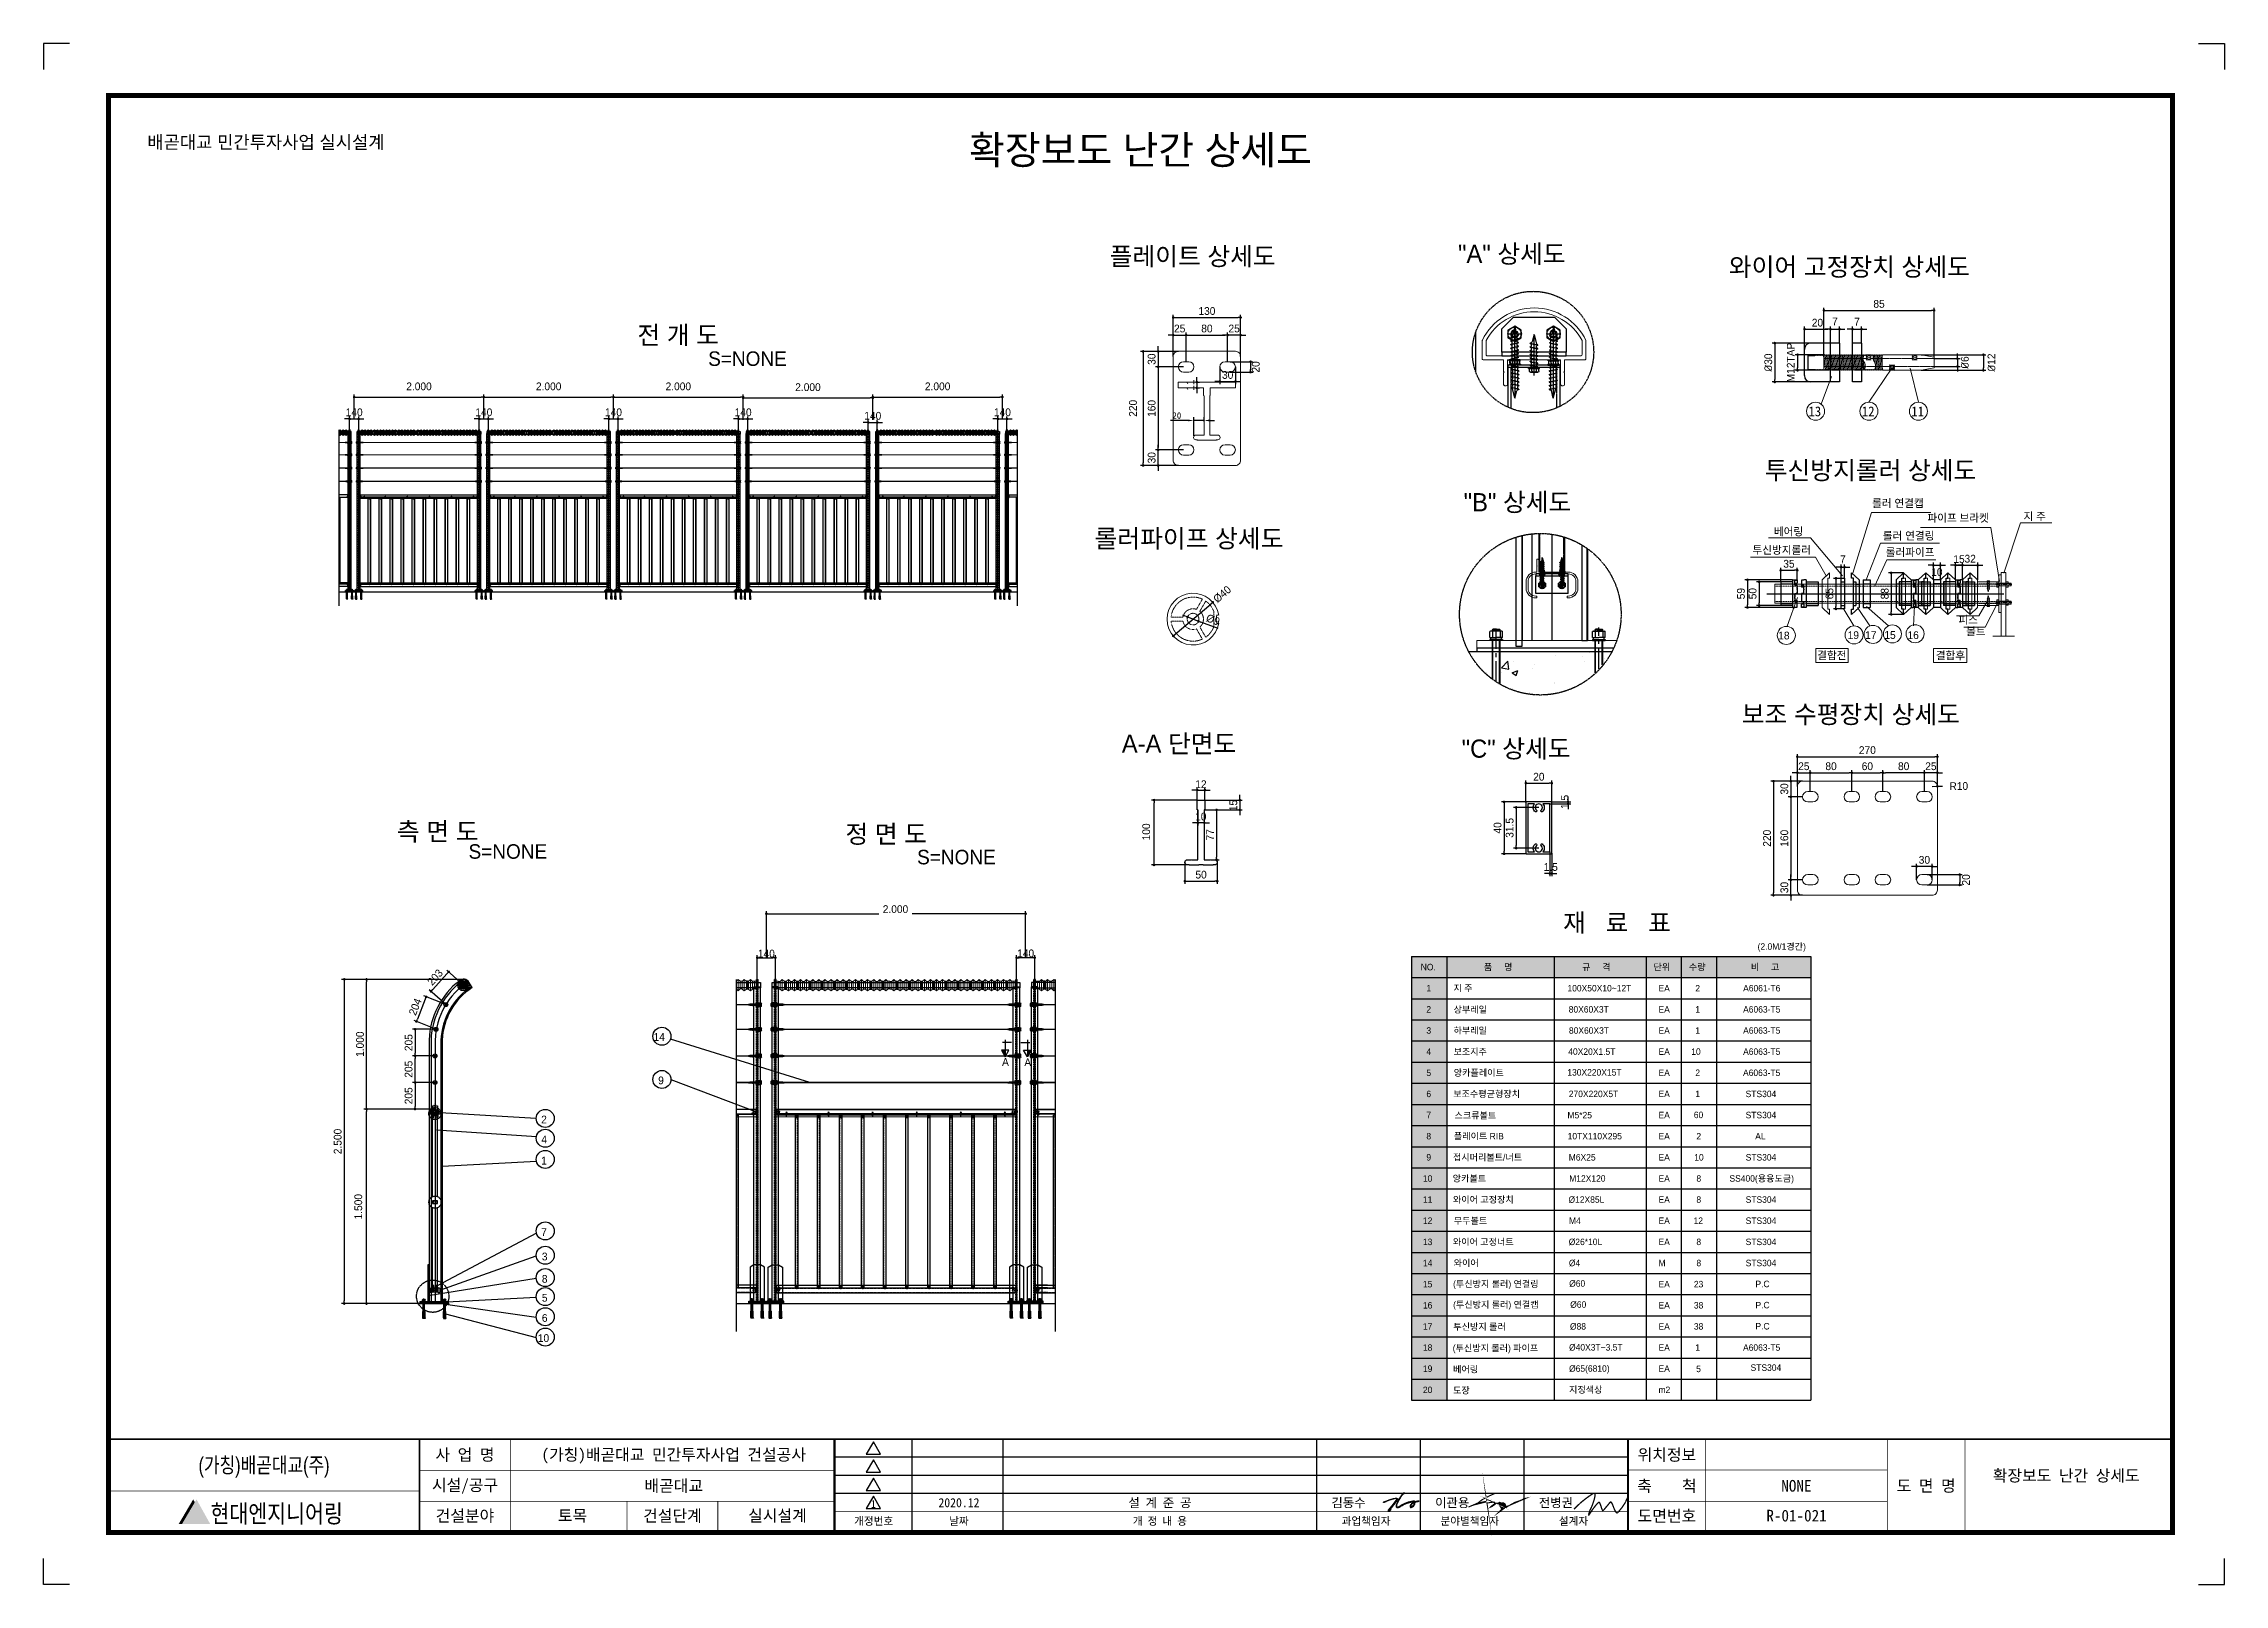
# Model space of a CAD drawing. Header units: millimetres. Extents: x 173610 to 224070, y -281283 to -269403.
# Drawn here: x 207250 to 224070, y -281283 to -269403 of the extents above; entities that cross this region are included whole.
import ezdxf
from ezdxf.enums import TextEntityAlignment as Align
from ezdxf.lldxf.tags import DXFTag

# ---------------------------------------------------------------- set-up
doc = ezdxf.new("R2010")
doc.units = ezdxf.units.MM
doc.linetypes.add('CENTER', pattern=[50.8, 31.75, -6.35, 6.35, -6.35])
doc.linetypes.add('HIDDEN', pattern=[0.375, 0.25, -0.125])
for name, color, linetype in [('$.치수선-본선', 140, 'Continuous'), ('7', 7, 'Continuous'), ('_LEA', 2, 'Continuous'), ('A-DIM01', 1, 'Continuous'), ('CENTER', 1, 'CENTER'), ('CS-DIML', 1, 'Continuous'), ('CX-BORD', 3, 'Continuous'), ('CX-BORD-LIN1', 4, 'Continuous'), ('CX-BORD-LIN2', 3, 'Continuous'), ('CX-BORD-TEX1', 7, 'Continuous'), ('CX-BORD-TEX2', 6, 'Continuous'), ('CX-BORD-TEX3', 4, 'Continuous'), ('CX-MISC', 2, 'Continuous'), ('CZ-TEX1', 6, 'Continuous'), ('DIM', 1, 'Continuous'), ('DIM01', 1, 'Continuous'), ('DIML', 1, 'Continuous'), ('TEXT', 3, 'Continuous'), ('TEXT02', 6, 'Continuous'), ('나사산', 1, 'Continuous'), ('싸인', 7, 'Continuous'), ('은선', 2, 'HIDDEN'), ('중심선', 1, 'CENTER')]:
    doc.layers.add(name, color=color, linetype=linetype)
doc.styles.add('HYM', font='')
doc.styles.add('MLTMHTXT', font='Dotum_1.TTF')
doc.styles.add('ROMANS', font='', dxfattribs={"height": 45})
doc.styles.add('TB_BTXT', font='H2GTRE_1.TTF')
doc.styles.add('TB_TEXT', font='')
doc.styles.add('TEXT', font='Dotum_1.TTF')
doc.styles.add('돋움', font='Dotum_1.TTF')
doc.styles.get('HYM').set_extended_font_data('HY울릉도B')
doc.styles.get('ROMANS').set_extended_font_data('GulimChe')
doc.styles.get('TB_TEXT').set_extended_font_data('DotumChe')
tags = doc.linetypes.add('HIDDEN2', pattern=[4.7625, 3.175, -1.5875]).pattern_tags.tags
tags[6:7] = [DXFTag(74, 4), DXFTag(75, 0), DXFTag(340, '0'), DXFTag(46, 1.0), DXFTag(50, 0.0), DXFTag(44, 0.0), DXFTag(45, 0.0)]
tags[4:5] = [DXFTag(74, 4), DXFTag(75, 0), DXFTag(340, '0'), DXFTag(46, 1.0), DXFTag(50, 0.0), DXFTag(44, 0.0), DXFTag(45, 0.0)]
doc.dimstyles.new('ISO-25', dxfattribs={"dimtxt": 2.5, "dimasz": 2.5, "dimexe": 1.25, "dimexo": 0.625, "dimtad": 1, "dimtxsty": 'Standard', "dimcen": 2.5, "dimadec": 0, "dimazin": 0, "dimtfac": 1, "dimtmove": 0, "dimatfit": 3, "dimfxl": 1, "dimarcsym": 0})
doc.dimstyles.new('STANDARD$0', dxfattribs={"dimtxt": 200, "dimasz": 140, "dimexe": 30, "dimexo": 70, "dimgap": 30, "dimtad": 3, "dimdec": 0, "dimdsep": 46, "dimtxsty": 'Standard', "dimcen": 2.5, "dimclrd": 5, "dimclre": 5, "dimadec": 0, "dimazin": 0, "dimtfac": 1, "dimtdec": 0, "dimtmove": 0, "dimatfit": 3, "dimfxl": 1, "dimtolj": 1, "dimtzin": 0, "dimarcsym": 0})
doc.dimstyles.new('사본 일반도면_0100', dxfattribs={"dimtxt": 600, "dimasz": 200, "dimexe": 200, "dimexo": 0, "dimgap": 100, "dimtad": 1, "dimdec": 0, "dimlfac": 0.5, "dimzin": 0, "dimdsep": 46, "dimlunit": 6, "dimtxsty": 'TEXT', "dimblk": 'DOT', "dimcen": 0.09, "dimclrd": 1, "dimclre": 1, "dimclrt": 7, "dimadec": 8, "dimazin": 0, "dimtfac": 1, "dimtdec": 0, "dimtix": 1, "dimtmove": 2, "dimatfit": 3, "dimldrblk": 'DOT', "dimfxl": 200, "dimfrac": 2, "dimtolj": 1, "dimtzin": 0, "dimarcsym": 0})

msp = doc.modelspace()

# ---------------------------------------------------------------- texts
at = {"layer": 'CZ-TEX1', "style": 'TB_BTXT'}
for s, p in [('플레이트 상세도', (215471.9314, -271112.8557)), ('"A" 상세도', (218159.0471, -271094.3061)), ('와이어 고정장치 상세도', (220247.5514, -271194.2898)), ('전 개 도', (211829.5937, -271720.1159)), ('투신방지롤러 상세도', (220524.0582, -272763.4728)), ('"B" 상세도', (218202.3223, -273008.9755)), ('롤러파이프 상세도', (215355.8012, -273288.7889)), ('보조 수평장치 상세도', (220347.4302, -274644.125)), ('A-A 단면도', (215565.7546, -274870.649)), ('"C" 상세도', (218186.8746, -274908.9025)), ('측 면 도', (209974.3753, -275548.2393)), ('정 면 도', (213434.4354, -275567.1816)), ('재   료   표', (218968.8976, -276251.2873))]:
    msp.add_text(s, height=140, dxfattribs=at).set_placement(p)
for p in [(212678.5297, -271888.0583), (210830.3519, -275688.0497), (214290.181, -275731.2958)]:
    msp.add_text('S=NONE', height=112, dxfattribs=at).set_placement(p, align=Align.CENTER)
at = {"layer": 'DIM', "color": 7, "style": 'ROMANS'}
for s, p in [('13', (220861.7056, -272276.3684)), ('12', (221273.5316, -272276.3684)), ('11', (221655.1759, -272276.3684))]:
    msp.add_text(s, height=75.816, dxfattribs=at).set_placement(p)
at = {"layer": 'TEXT02', "color": 7, "style": '돋움'}
for s, height, p in [('18', 60, (220628.789, -273996.8995)), ('19', 60, (221164.1127, -273994.0905)), ('17', 60, (221299.1339, -273993.7587)), ('15', 60, (221447.2198, -273992.8224)), ('16', 60, (221625.8332, -273994.0905)), ('(2.0M/1경간)', 50, (220469.4204, -276389.9327)), ('NO.', 50, (217871.2612, -276548.2812)), ('NO.', 50, (217871.2612, -276548.2812)), ('품     명', 50, (218358.3019, -276548.2812)), ('규     격', 50, (219115.5628, -276548.2812)), ('단위', 50, (219666.7116, -276548.2812)), ('수량', 50, (219939.0046, -276548.2812)), ('비     고', 50, (220417.7175, -276548.2812)), ('1', 50, (217914.7447, -276711.2644)), ('지 주', 50, (218123.7752, -276711.2644)), ('100X50X10~12T', 50, (219002.8197, -276711.2644)), ('EA', 50, (219705.1302, -276711.2644)), ('2', 50, (219989.1056, -276711.2644)), ('A6061-T6', 50, (220357.7194, -276711.2644)), ('2', 50, (217914.7447, -276874.2477)), ('상부레일', 50, (218124.7131, -276875.9504)), ('80X60X3T', 50, (219012.6225, -276874.2477)), ('EA', 50, (219705.1302, -276874.2477)), ('1', 50, (219989.1056, -276874.2477)), ('A6063-T5', 50, (220357.7194, -276874.2477)), ('3', 50, (217914.7447, -277037.231)), ('하부레일', 50, (218124.3008, -277037.231)), ('80X60X3T', 50, (219014.2899, -277037.231)), ('EA', 50, (219705.1302, -277037.231)), ('1', 50, (219989.1056, -277037.231)), ('A6063-T5', 50, (220357.7194, -277037.231)), ('14', 60, (211953.7903, -277092.2145)), ('4', 50, (217914.7447, -277200.2142)), ('보조지주', 50, (218124.1999, -277200.2142)), ('40X20X1.5T', 50, (219009.0744, -277200.2142)), ('EA', 50, (219705.1302, -277200.2142)), ('10', 50, (219957.7399, -277200.2142)), ('A6063-T5', 50, (220357.7194, -277200.2142)), ('5', 50, (217914.7447, -277363.1975)), ('앙카플레이트', 50, (218125.8567, -277363.1975)), ('130X220X15T', 50, (219001.7572, -277359.998)), ('EA', 50, (219705.1302, -277363.1975)), ('2', 50, (219989.1056, -277363.1975)), ('A6063-T5', 50, (220357.0275, -277363.1975)), ('9', 60, (211989.6418, -277427.0018)), ('6', 50, (217914.7447, -277526.1807)), ('보조수평균형장치', 50, (218121.9847, -277526.1807)), ('270X220X5T', 50, (219012.9366, -277526.1807)), ('EA', 50, (219705.1302, -277526.1807)), ('1', 50, (219989.1056, -277526.1807)), ('STS304', 50, (220377.0683, -277526.1807)), ('2', 60, (211087.3068, -277729.0947)), ('7', 50, (217914.7447, -277689.164)), ('EA', 50, (219705.1302, -277689.164)), ('60', 50, (219977.4254, -277688.1913)), ('STS304', 50, (220377.0683, -277689.164)), ('4', 60, (211089.0779, -277881.9996)), ('8', 50, (217914.7447, -277852.1472)), ('플레이트 RIB', 50, (218127.1156, -277852.1472)), ('10TX110X295', 50, (219004.4997, -277852.1472)), ('EA', 50, (219705.1302, -277852.1472)), ('2', 50, (219997.3697, -277852.1472)), ('AL', 50, (220450.8773, -277852.1472)), ('1', 60, (211087.3068, -278045.7284)), ('9', 50, (217914.7447, -278015.1305)), ('접시머리볼트/너트', 50, (218119.6901, -278015.1305)), ('M6X25', 50, (219012.9928, -278015.1305)), ('EA', 50, (219705.1302, -278015.1305)), ('10', 50, (219980.6773, -278015.1305)), ('STS304', 50, (220377.3736, -278015.1305)), ('10', 50, (217888.1446, -278178.1137)), ('앙카볼트', 50, (218117.9676, -278178.1137)), ('M12X120', 50, (219016.395, -278178.1137)), ('EA', 50, (219705.1302, -278178.1137)), ('8', 50, (219997.5171, -278178.1137)), ('SS400(용융도금)', 50, (220252.3848, -278178.1137)), ('11', 50, (217888.1446, -278341.097)), ('와이어 고정장치', 50, (218119.4848, -278341.097)), ('%%C12X85L', 50, (219010.8339, -278341.097)), ('EA', 50, (219705.1302, -278341.097)), ('8', 50, (219997.5171, -278341.097)), ('STS304', 50, (220377.3736, -278341.097)), ('7', 60, (211087.3068, -278597.1975)), ('12', 50, (217888.1446, -278504.0802)), ('무두볼트', 50, (218126.5802, -278504.0802)), ('M4', 50, (219014.8504, -278504.0802)), ('EA', 50, (219705.1302, -278504.0802)), ('12', 50, (219975.4097, -278504.0802)), ('STS304', 50, (220377.3736, -278504.0802)), ('13', 50, (217888.1446, -278667.0635)), ('와이어 고정너트', 50, (218118.8709, -278667.0635)), ('%%C26*10L', 50, (219012.5354, -278667.0635)), ('EA', 50, (219705.1302, -278667.0635)), ('8', 50, (219997.2856, -278667.0635)), ('STS304', 50, (220377.3736, -278667.0635)), ('3', 60, (211092.5971, -278784.9566)), ('14', 50, (217888.1446, -278830.0468)), ('와이어', 50, (218125.2557, -278830.0468)), ('%%C4', 50, (219013.7137, -278830.0468)), ('M', 50, (219705.1302, -278830.0468)), ('8', 50, (219997.6427, -278830.0468)), ('STS304', 50, (220377.3736, -278830.0468)), ('5', 60, (211092.5971, -279103.3399)), ('8', 60, (211092.5971, -278957.345)), ('15', 50, (217888.1446, -278993.03)), ('(투신방지 롤러) 연결링', 50, (218120.8193, -278991.377)), ('%%C60', 50, (219016.0287, -278988.0954)), ('EA', 50, (219705.1302, -278993.03)), ('23', 50, (219978.036, -278993.03)), ('P.C', 50, (220452.8548, -278991.6973)), ('6', 60, (211092.5971, -279258.5947)), ('16', 50, (217888.1446, -279156.0133)), ('(투신방지 롤러) 연결캡', 50, (218121.1314, -279150.8702)), ('%%C60', 50, (219024.22, -279150.4125)), ('EA', 50, (219705.1302, -279156.0133)), ('38', 50, (219978.036, -279156.0133)), ('P.C', 50, (220452.8548, -279154.6805)), ('10', 60, (211061.4306, -279414.2716)), ('17', 50, (217888.1446, -279318.9965)), ('투신방지 롤러', 50, (218122.6413, -279321.4207)), ('%%C88', 50, (219022.2252, -279318.8097)), ('EA', 50, (219705.1302, -279318.9965)), ('38', 50, (219978.036, -279318.9965)), ('P.C', 50, (220452.8548, -279317.6638)), ('18', 50, (217888.1446, -279481.9798)), ('(투신방지 롤러) 파이프', 50, (218118.0611, -279486.1083)), ('%%C40X3T~3.5T', 50, (219015.0938, -279480.2474)), ('EA', 50, (219705.1302, -279481.9798)), ('1', 50, (219989.1056, -279481.9798)), ('A6063-T5', 50, (220357.0275, -279481.9798)), ('19', 50, (217888.1446, -279644.963)), ('베어링', 50, (218120.6168, -279649.5762)), ('%%C65(6810)', 50, (219015.2615, -279643.6195)), ('EA', 50, (219705.1302, -279644.963)), ('5', 50, (219995.6382, -279646.6888)), ('STS304', 50, (220415.3717, -279636.7303)), ('20', 50, (217888.1446, -279807.9463)), ('도장', 50, (218120.6168, -279812.5594)), ('지정색상', 50, (219015.2615, -279806.6027)), ('m2', 50, (219705.1302, -279807.9463))]:
    msp.add_text(s, height=height, dxfattribs=at).set_placement(p)
for s, height, p in [('결합전', 60, (221041.8926, -274119.8598)), ('결합후', 60, (221956.5973, -274120.9591)), ('A', 60, (214668.2082, -277254.9508)), ('A', 60, (214840.0349, -277257.0682)), ('스크류볼트', 50, (218292.833, -277667.0212)), ('M5*25', 50, (219097.4289, -277664.8287))]:
    msp.add_text(s, height=height, dxfattribs=at).set_placement(p, align=Align.MIDDLE_CENTER)
at = {"layer": 'TEXT02', "color": 7, "char_height": 60, "attachment_point": 5, "style": '돋움'}
for s, insert in [('롤러 연결캡', (221551.4093, -272950.1238)), ('베어링', (220708.2357, -273168.9216)), ('파이프 브라켓', (222015.9728, -273063.4978)), ('지 주', (222606.4814, -273051.6216)), ('투신방지롤러', (220655.6202, -273310.7036)), ('롤러 연결링', (221634.3351, -273201.4766)), ('롤러파이프', (221645.6801, -273328.0693)), ('피스', (222092.8664, -273849.8389)), ('볼트', (222152.9572, -273937.5046))]:
    msp.add_mtext_dynamic_manual_height_columns(s, width=537.955263, gutter_width=15, heights=[0], dxfattribs=dict(at, insert=insert))

# ---------------------------------------------------------------- blocks, each defined once
blk = doc.blocks.new('_Dot')
at = {"layer": 'DIML', "color": 140, "linetype": 'Continuous'}
blk.add_line((0, 0), (-1, 0), dxfattribs=at)
at = {"layer": 'DIML', "color": 140, "linetype": 'Continuous', "const_width": 0.5}
blk.add_lwpolyline([(-0.25, 0, 1), (0.25, 0, 1)], format="xyb", close=True, dxfattribs=at)
blk = doc.blocks.new('*D255')
at = {"layer": 'CS-DIML', "color": 140, "lineweight": -2}
for p, q in [((210269, -277618), (209720, -277618)), ((209740, -279098), (209740, -277638)), ((210182, -279118), (209720, -279118))]:
    blk.add_line(p, q, dxfattribs=at)
at = {"layer": 'Defpoints', "color": 0}
for p in [(209740, -277618), (210269, -277618), (210182, -279118)]:
    blk.add_point(p, dxfattribs=at)
at = {"layer": 'CS-DIML', "color": 140, "lineweight": -2, "xscale": 20, "yscale": 20, "zscale": 20}
for p, rotation in [((209740, -277618), 90), ((209740, -279118), 270)]:
    blk.add_blockref('_Dot', p, dxfattribs=dict(at, rotation=rotation))
at = {"layer": 'CS-DIML', "color": 140, "insert": (209677, -278371), "char_height": 60, "attachment_point": 5, "rotation": 90, "style": 'TEXT'}
blk.add_mtext('\\A1;1.500', dxfattribs=at)
blk = doc.blocks.new('SDGDRGDGDRG')
at = {"color": 1}
blk.add_line((40808, -34804), (40808, -34752), dxfattribs=at)
at = {"color": 2}
for points in [[(40790, -34755), (40794, -34761, 0.158384), (40785, -34772), (40779, -34770)], [(40779, -34789), (40785, -34787, 0.158384), (40794, -34799), (40790, -34804)], [(40791, -34778, -0.519879), (40815, -34764), (40810, -34772, 0.457763), (40800, -34778), (40791, -34778)], [(40791, -34781, 0.519879), (40815, -34795), (40810, -34787, -0.457763), (40800, -34781), (40791, -34781)], [(40808, -34750), (40808, -34756, -0.158384), (40822, -34761), (40825, -34755)], [(40808, -34810), (40808, -34803, 0.158384), (40822, -34799), (40825, -34804)], [(40818, -34794), (40813, -34786, 0.457763), (40813, -34774), (40818, -34766, -0.154754), (40824, -34774), (40824, -34785, -0.154754), (40818, -34794)], [(40836, -34789), (40830, -34787, 0.158384), (40830, -34772), (40836, -34770)]]:
    blk.add_lwpolyline(points, format="xyb", dxfattribs=at)
blk.add_lwpolyline([(40826, -34783), (40828, -34783, -13.257907), (40828, -34777), (40826, -34777)], format="xyb", close=True, dxfattribs=at)
at = {"color": 4}
blk.add_circle((40808, -34780), 44, dxfattribs=at)
at = {"color": 2, "linetype": 'HIDDEN2'}
for radius in [32.7, 25.2, 24.9]:
    blk.add_circle((40808, -34780), radius, dxfattribs=at)
at = {"color": 3}
blk.add_circle((40808, -34780), 29.5, dxfattribs=at)
at = {"color": 6, "lineweight": 0}
for radius in [24, 21]:
    blk.add_circle((40808, -34780), radius, dxfattribs=at)
at = {"color": 3, "linetype": 'HIDDEN2'}
blk.add_circle((40808, -34780), 20.4, dxfattribs=at)
at = {"color": 2}
blk.add_circle((40808, -34780), 4.5, dxfattribs=at)
at = {"layer": '중심선'}
for p, q in [((40796, -34780), (40820, -34780)), ((40808, -34768), (40808, -34791))]:
    blk.add_line(p, q, dxfattribs=at)
blk = doc.blocks.new('asdfasfd')
at = {"color": 2, "lineweight": 30}
for centre, radius, start, end in [((72768.5, -70222.3), 0.946, 351.8288, 188.1712), ((72771.2, -70223.4), 2.04, 28.0725, 151.9275), ((72774, -70222.3), 0.946, 351.8288, 188.1712)]:
    blk.add_arc(centre, radius, start, end, dxfattribs=at)
at = {"layer": '7', "color": 2, "lineweight": 30}
for p, q in [((72767.6, -70222.4), (72767.6, -70224.2)), ((72768.5, -70221.4), (72774, -70221.4)), ((72769.4, -70222.4), (72769.4, -70224.2)), ((72773, -70222.4), (72773, -70224.2)), ((72774.9, -70222.4), (72774.9, -70224.2)), ((72767, -70224.2), (72775.5, -70224.2)), ((72767, -70224.2), (72767, -70225)), ((72767, -70225), (72775.5, -70225)), ((72768.2, -70226.7), (72774.2, -70225.3)), ((72768.2, -70226.9), (72774.2, -70225.5)), ((72768.2, -70226.7), (72769.2, -70226.1)), ((72768.2, -70226.7), (72768.2, -70226.9)), ((72768.2, -70226.9), (72769.2, -70227.5)), ((72768.2, -70229.5), (72774.2, -70228.1)), ((72768.2, -70229.7), (72774.2, -70228.3)), ((72768.2, -70229.5), (72769.2, -70228.9)), ((72768.2, -70229.5), (72768.2, -70229.7)), ((72768.2, -70229.7), (72769.2, -70230.3)), ((72768.2, -70232.3), (72774.2, -70230.9)), ((72768.2, -70232.5), (72774.2, -70231.1)), ((72768.2, -70232.3), (72769.2, -70231.7)), ((72768.2, -70232.3), (72768.2, -70232.5)), ((72768.2, -70232.5), (72769.2, -70233.1)), ((72768.2, -70235.1), (72774.2, -70233.8)), ((72768.2, -70235.1), (72774.2, -70233.8)), ((72768.2, -70235.3), (72774.2, -70233.9)), ((72768.2, -70235.3), (72774.2, -70233.9)), ((72768.2, -70235.1), (72769.2, -70234.5)), ((72768.2, -70235.1), (72768.2, -70235.3)), ((72768.2, -70235.1), (72768.2, -70235.3)), ((72768.2, -70235.3), (72769.2, -70235.9)), ((72768.2, -70238), (72774.2, -70236.6)), ((72768.2, -70238.1), (72774.2, -70236.8)), ((72768.2, -70238), (72769.2, -70237.4)), ((72768.2, -70238), (72768.2, -70238.1)), ((72768.2, -70238.1), (72769.2, -70238.7)), ((72768.2, -70238.1), (72769.2, -70238.7)), ((72768.2, -70240.8), (72774.2, -70239.4)), ((72768.2, -70240.8), (72774.2, -70239.4)), ((72768.2, -70241), (72774.2, -70239.6)), ((72768.2, -70241), (72774.2, -70239.6)), ((72768.2, -70240.8), (72769.2, -70240.2)), ((72768.2, -70240.8), (72769.2, -70240.2)), ((72769.2, -70225), (72769.2, -70226.1)), ((72769.2, -70227.5), (72769.2, -70227.8)), ((72769.2, -70227.5), (72769.2, -70227.8)), ((72769.2, -70227.8), (72769.2, -70228.9)), ((72769.2, -70230.3), (72769.2, -70230.6)), ((72769.2, -70230.3), (72769.2, -70230.6)), ((72769.2, -70230.6), (72769.2, -70231.7)), ((72769.2, -70233.1), (72769.2, -70233.4)), ((72769.2, -70233.1), (72769.2, -70233.4)), ((72769.2, -70233.4), (72769.2, -70234.5)), ((72769.2, -70235.9), (72769.2, -70236.3)), ((72769.2, -70235.9), (72769.2, -70236.3)), ((72769.2, -70236.3), (72769.2, -70237.4)), ((72769.2, -70238.7), (72769.2, -70239.1)), ((72769.2, -70238.7), (72769.2, -70239.1)), ((72769.2, -70238.7), (72769.2, -70239.1)), ((72769.2, -70238.7), (72769.2, -70239.1)), ((72769.2, -70239.1), (72769.2, -70240.2)), ((72769.2, -70239.1), (72769.2, -70240.2)), ((72769.2, -70239.5), (72769.2, -70240.2)), ((72774.2, -70225.5), (72773.2, -70226.1)), ((72773.2, -70226.1), (72773.2, -70226.8)), ((72773.2, -70226.8), (72773.2, -70227.5)), ((72774.2, -70228.1), (72773.2, -70227.5)), ((72774.2, -70228.3), (72773.2, -70228.9)), ((72773.2, -70228.9), (72773.2, -70229.6)), ((72773.2, -70229.6), (72773.2, -70230.4)), ((72774.2, -70230.9), (72773.2, -70230.4)), ((72774.2, -70231.1), (72773.2, -70231.7)), ((72773.2, -70231.7), (72773.2, -70232.4)), ((72773.2, -70232.4), (72773.2, -70233.2)), ((72774.2, -70233.8), (72773.2, -70233.2)), ((72774.2, -70233.9), (72773.2, -70234.5)), ((72773.2, -70234.5), (72773.2, -70234.6)), ((72773.2, -70234.5), (72773.2, -70235.3)), ((72773.2, -70235.3), (72773.2, -70236)), ((72774.2, -70236.6), (72773.2, -70236)), ((72774.2, -70236.8), (72773.2, -70237.3)), ((72774.2, -70236.8), (72773.2, -70237.3)), ((72773.2, -70237.3), (72773.2, -70238.1)), ((72773.2, -70237.3), (72773.2, -70237.4)), ((72773.2, -70237.3), (72773.2, -70238.1)), ((72773.2, -70238.1), (72773.2, -70238.8)), ((72773.2, -70238.1), (72773.2, -70238.8)), ((72774.2, -70239.4), (72773.2, -70238.8)), ((72774.2, -70239.4), (72773.2, -70238.8)), ((72774.2, -70239.6), (72773.2, -70240.2)), ((72773.2, -70240.2), (72773.2, -70240.2)), ((72773.2, -70240.2), (72773.2, -70240.9)), ((72774.2, -70225.3), (72773.6, -70225)), ((72774.2, -70225.3), (72774.2, -70225.5)), ((72774.2, -70228.1), (72774.2, -70228.3)), ((72774.2, -70230.9), (72774.2, -70231.1)), ((72774.2, -70233.8), (72774.2, -70233.9)), ((72774.2, -70233.8), (72774.2, -70233.9)), ((72774.2, -70236.6), (72774.2, -70236.8)), ((72774.2, -70239.4), (72774.2, -70239.6)), ((72774.2, -70239.4), (72774.2, -70239.6)), ((72775.5, -70224.2), (72775.5, -70225)), ((72768.2, -70240.8), (72768.2, -70241)), ((72768.2, -70240.8), (72768.2, -70241)), ((72768.2, -70241), (72769.2, -70241.5)), ((72768.2, -70243.6), (72774.2, -70242.2)), ((72768.2, -70243.8), (72774.2, -70242.4)), ((72768.2, -70243.6), (72769.2, -70243)), ((72768.2, -70243.6), (72768.2, -70243.8)), ((72768.2, -70243.8), (72769.8, -70244.7)), ((72769.2, -70241.5), (72769.2, -70241.9)), ((72769.2, -70241.5), (72769.2, -70241.9)), ((72769.2, -70241.9), (72769.2, -70243)), ((72769.2, -70242.3), (72769.2, -70243)), ((72771.2, -70250.5), (72769.8, -70244.7)), ((72771.2, -70250.5), (72773.2, -70243.1)), ((72773.2, -70240.9), (72773.2, -70241.6)), ((72774.2, -70242.2), (72773.2, -70241.6)), ((72774.2, -70242.4), (72773.2, -70243)), ((72773.2, -70243), (72773.2, -70243.1)), ((72774.2, -70242.2), (72774.2, -70242.4))]:
    blk.add_line(p, q, dxfattribs=at)
at = {"layer": 'TEXT', "color": 1, "linetype": 'CENTER', "lineweight": 30}
for p, q in [((72771.2, -70218.9), (72771.2, -70250.5)), ((72771.2, -70220.2), (72771.2, -70250)), ((72771.2, -70220.2), (72771.2, -70250))]:
    blk.add_line(p, q, dxfattribs=at)
blk = doc.blocks.new('A$C3AAD2297')
at = {"color": 1, "linetype": 'CENTER'}
for p, q in [((0, 6), (10.3, 6)), ((5.2, 11.9), (5.2, 0))]:
    blk.add_line(p, q, dxfattribs=at)
blk.add_lwpolyline([(5.2, 11.9), (0, 8.9), (0, 3), (5.2, 0), (10.3, 3), (10.3, 8.9)], close=True)
blk.add_circle((5.2, 6), 5.16)
at = {"color": 1}
blk.add_circle((5.2, 6), 2.48, dxfattribs=at)
blk.add_arc((5.2, 6), 3, 85, 355)
blk = doc.blocks.new('A$C689B3528')
at = {"color": 6, "linetype": 'ByBlock'}
for p, q in [((15.2, 7), (15.2, 34)), ((64.8, 7), (64.8, 34)), ((15.2, 7), (64.8, 7))]:
    blk.add_line(p, q, dxfattribs=at)
blk.add_lwpolyline([(15.2, 37), (64.8, 37), (64.8, 34), (15.2, 34)], close=True, dxfattribs=at)
at = {"layer": 'DIM', "color": 4, "linetype": 'Continuous', "lineweight": 13}
blk.add_lwpolyline([(15, 37, 0.414214), (3, 25), (3, 15, 0.414214), (15, 3), (16.5, 3), (16.5, 0), (15, 0, -0.414214), (0, 15), (0, 25, -0.414214), (15, 40), (60.5, 40), (60.5, 59, -0.414214), (61.5, 60), (62.5, 60, -0.414214), (63.5, 59), (63.5, 50), (63, 49.5), (63.5, 49), (63.5, 40), (65, 40, -0.414214), (80, 25), (80, 15, -0.414214), (65, 0), (63.5, 0), (63.5, 3), (65, 3, 0.414214), (77, 15), (77, 25, 0.414214), (65, 37)], format="xyb", close=True, dxfattribs=at)
for name, p in [('asdfasfd', (-72747.1, 70265)), ('asdfasfd', (-72715.6, 70265)), ('A$C3AAD2297', (19.8, 14)), ('A$C3AAD2297', (49.8, 14))]:
    blk.add_blockref(name, p)
blk = doc.blocks.new('*D256')
at = {"layer": 'CS-DIML', "color": 140, "lineweight": -2}
for p, q in [((210488, -276618), (209720, -276618)), ((209740, -277598), (209740, -276638)), ((210269, -277618), (209720, -277618))]:
    blk.add_line(p, q, dxfattribs=at)
at = {"layer": 'Defpoints', "color": 0}
for p in [(209740, -276618), (210488, -276618), (210269, -277618)]:
    blk.add_point(p, dxfattribs=at)
at = {"layer": 'CS-DIML', "color": 140, "lineweight": -2, "xscale": 20, "yscale": 20, "zscale": 20}
for p, rotation in [((209740, -276618), 90), ((209740, -277618), 270)]:
    blk.add_blockref('_Dot', p, dxfattribs=dict(at, rotation=rotation))
at = {"layer": 'CS-DIML', "color": 140, "insert": (209690, -277118), "char_height": 60, "attachment_point": 5, "rotation": 90, "style": 'TEXT'}
blk.add_mtext('\\A1;1.000', dxfattribs=at)
blk = doc.blocks.new('*D257')
at = {"layer": 'CS-DIML', "color": 140, "lineweight": -2}
for p, q in [((210489, -276618), (209548, -276618)), ((209568, -276638), (209568, -279098)), ((210183, -279118), (209548, -279118))]:
    blk.add_line(p, q, dxfattribs=at)
at = {"layer": 'Defpoints', "color": 0}
for p in [(210489, -276618), (209568, -279118), (210183, -279118)]:
    blk.add_point(p, dxfattribs=at)
at = {"layer": 'CS-DIML', "color": 140, "lineweight": -2, "xscale": 20, "yscale": 20, "zscale": 20}
for p, rotation in [((209568, -276618), 90), ((209568, -279118), 270)]:
    blk.add_blockref('_Dot', p, dxfattribs=dict(at, rotation=rotation))
at = {"layer": 'CS-DIML', "color": 140, "insert": (209518, -277868), "char_height": 60, "attachment_point": 5, "rotation": 90, "style": 'TEXT'}
blk.add_mtext('\\A1;2.500', dxfattribs=at)
blk = doc.blocks.new('*D258')
at = {"layer": 'CS-DIML', "color": 140, "lineweight": -2}
for p, q in [((210269, -277413), (210095, -277413)), ((210115, -277433), (210115, -277598)), ((210269, -277618), (210095, -277618))]:
    blk.add_line(p, q, dxfattribs=at)
at = {"layer": 'Defpoints', "color": 0}
for p in [(210269, -277413), (210115, -277618), (210269, -277618)]:
    blk.add_point(p, dxfattribs=at)
at = {"layer": 'CS-DIML', "color": 140, "lineweight": -2, "xscale": 20, "yscale": 20, "zscale": 20}
for p, rotation in [((210115, -277413), 90), ((210115, -277618), 270)]:
    blk.add_blockref('_Dot', p, dxfattribs=dict(at, rotation=rotation))
at = {"layer": 'CS-DIML', "color": 140, "insert": (210065, -277516), "char_height": 60, "attachment_point": 5, "rotation": 90, "style": 'TEXT'}
blk.add_mtext('\\A1;205', dxfattribs=at)
blk = doc.blocks.new('*D259')
at = {"layer": 'CS-DIML', "color": 140, "lineweight": -2}
for p, q in [((210269, -277208), (210095, -277208)), ((210115, -277393), (210115, -277228)), ((210269, -277413), (210095, -277413))]:
    blk.add_line(p, q, dxfattribs=at)
at = {"layer": 'Defpoints', "color": 0}
for p in [(210115, -277208), (210269, -277208), (210269, -277413)]:
    blk.add_point(p, dxfattribs=at)
at = {"layer": 'CS-DIML', "color": 140, "lineweight": -2, "xscale": 20, "yscale": 20, "zscale": 20}
for p, rotation in [((210115, -277208), 90), ((210115, -277413), 270)]:
    blk.add_blockref('_Dot', p, dxfattribs=dict(at, rotation=rotation))
at = {"layer": 'CS-DIML', "color": 140, "insert": (210065, -277311), "char_height": 60, "attachment_point": 5, "rotation": 90, "style": 'TEXT'}
blk.add_mtext('\\A1;205', dxfattribs=at)
blk = doc.blocks.new('*D260')
at = {"layer": 'CS-DIML', "color": 140, "lineweight": -2}
for p, q in [((210276, -277003), (210095, -277003)), ((210115, -277023), (210115, -277188)), ((210269, -277208), (210095, -277208))]:
    blk.add_line(p, q, dxfattribs=at)
at = {"layer": 'Defpoints', "color": 0}
for p in [(210276, -277003), (210115, -277208), (210269, -277208)]:
    blk.add_point(p, dxfattribs=at)
at = {"layer": 'CS-DIML', "color": 140, "lineweight": -2, "xscale": 20, "yscale": 20, "zscale": 20}
for p, rotation in [((210115, -277003), 90), ((210115, -277208), 270)]:
    blk.add_blockref('_Dot', p, dxfattribs=dict(at, rotation=rotation))
at = {"layer": 'CS-DIML', "color": 140, "insert": (210065, -277106), "char_height": 60, "attachment_point": 5, "rotation": 90, "style": 'TEXT'}
blk.add_mtext('\\A1;205', dxfattribs=at)
blk = doc.blocks.new('*D261')
at = {"layer": 'CS-DIML', "color": 140, "lineweight": -2}
for p, q in [((210193, -276772), (210133, -276925)), ((210352, -276813), (210182, -276746)), ((210276, -277003), (210107, -276936))]:
    blk.add_line(p, q, dxfattribs=at)
at = {"layer": 'Defpoints', "color": 0}
for p in [(210352, -276813), (210125, -276943), (210276, -277003)]:
    blk.add_point(p, dxfattribs=at)
at = {"layer": 'CS-DIML', "color": 140, "lineweight": -2, "xscale": 20, "yscale": 20, "zscale": 20}
for p, rotation in [((210201, -276753), 68.34421269688276), ((210125, -276943), 248.3442126968828)]:
    blk.add_blockref('_Dot', p, dxfattribs=dict(at, rotation=rotation))
at = {"layer": 'CS-DIML', "color": 140, "insert": (210116, -276830), "char_height": 60, "attachment_point": 5, "rotation": 68.3442, "style": 'TEXT'}
blk.add_mtext('\\A1;204', dxfattribs=at)
blk = doc.blocks.new('*D262')
at = {"layer": 'CS-DIML', "color": 140, "lineweight": -2}
for p, q in [((210251, -276696), (210360, -276575)), ((210487, -276662), (210359, -276547)), ((210352, -276813), (210223, -276698))]:
    blk.add_line(p, q, dxfattribs=at)
at = {"layer": 'Defpoints', "color": 0}
for p in [(210374, -276560), (210487, -276662), (210352, -276813)]:
    blk.add_point(p, dxfattribs=at)
at = {"layer": 'CS-DIML', "color": 140, "lineweight": -2, "xscale": 20, "yscale": 20, "zscale": 20}
for p, rotation in [((210374, -276560), 48.08505317565776), ((210238, -276711), 228.0850531756577)]:
    blk.add_blockref('_Dot', p, dxfattribs=dict(at, rotation=rotation))
at = {"layer": 'CS-DIML', "color": 140, "insert": (210269, -276602), "char_height": 60, "attachment_point": 5, "rotation": 48.0851, "style": 'TEXT'}
blk.add_mtext('\\A1;203', dxfattribs=at)
blk = doc.blocks.new('_SECTION_MARK2')
at = {"layer": '_LEA', "color": 0}
for p, q in [((-5, 0), (-12, 0)), ((-10, -2), (-10, 11))]:
    blk.add_line(p, q, dxfattribs=at)
blk.add_lwpolyline([(-10, 11), (-7.1, 6), (-12.9, 6)], close=True, dxfattribs=at)
blk.add_solid([(-12.9, 6), (-10, 11), (-10, 6)], dxfattribs=at)
blk = doc.blocks.new('_SECTION_MARK1')
at = {"layer": '_LEA', "color": 0}
for p, q in [((5, 0), (12, 0)), ((10, -2), (10, 11))]:
    blk.add_line(p, q, dxfattribs=at)
blk.add_lwpolyline([(10, 11), (7.1, 6), (12.9, 6)], close=True, dxfattribs=at)
blk.add_solid([(12.9, 6), (10, 11), (10, 6)], dxfattribs=at)
blk = doc.blocks.new('sdgsdgsdrgsdrg')
at = {"color": 6}
for p, q in [((152674, -58918.4), (152681, -58918.4)), ((152674, -58968.4), (152681, -58968.4))]:
    blk.add_line(p, q, dxfattribs=at)
blk.add_lwpolyline([(152681, -58910.9), (152681, -58975.9), (152674, -58975.9), (152674, -58910.9)], close=True, dxfattribs=at)
blk = doc.blocks.new('SDGSDRGSDRGSDRG')
at = {"color": 2}
for p, q in [((-37700.5, 9239.2), (-37685.5, 9239.2)), ((-37700.5, 9239.2), (-37700.5, 9180.2)), ((-37685.5, 9239.2), (-37685.5, 9180.2)), ((-37700.5, 9180.2), (-37685.5, 9180.2))]:
    blk.add_line(p, q, dxfattribs=at)
at = {"color": 2, "linetype": 'HIDDEN2'}
for p, q in [((-37700.5, 9230.2), (-37685.5, 9230.2)), ((-37700.5, 9189.2), (-37685.5, 9189.2))]:
    blk.add_line(p, q, dxfattribs=at)
blk = doc.blocks.new('SGGGFGGGGGGGG')
at = {"color": 4, "linetype": 'HIDDEN2'}
for p, q in [((-37712.8, 9234.9), (-37707.3, 9234.9)), ((-37707.3, 9234.9), (-37707.3, 9184.5)), ((-37707.3, 9229.8), (-37700.5, 9229.8)), ((-37712.8, 9184.5), (-37707.3, 9184.5)), ((-37707.3, 9189.6), (-37700.5, 9189.6))]:
    blk.add_line(p, q, dxfattribs=at)
at = {"color": 4}
blk.add_lwpolyline([(-37712.8, 9229.5), (-37712.8, 9242.4), (-37716.5, 9242.4), (-37716.5, 9253.7), (-37700.5, 9239.2), (-37700.5, 9180.2), (-37716.5, 9165.7), (-37716.5, 9177), (-37712.8, 9177), (-37712.8, 9229.5)], dxfattribs=at)
blk = doc.blocks.new('BSFGSDGSDRGSDRGSDRGSDRG')
for p, q in [((-37873.6, 9234.7), (-37873.6, 9184.7)), ((-37848.6, 9234.7), (-37873.6, 9234.7)), ((-37848.6, 9239.2), (-37843.6, 9239.2)), ((-37848.6, 9239.2), (-37848.6, 9180.2)), ((-37843.6, 9239.2), (-37843.6, 9238.2)), ((-37843.6, 9238.2), (-37838.6, 9238.2)), ((-37843.6, 9227.3), (-37838.6, 9227.3)), ((-37843.6, 9226.4), (-37843.6, 9227.3)), ((-37843.6, 9224.7), (-37843.6, 9226.4)), ((-37843.6, 9224.7), (-37843.6, 9224.4)), ((-37843.6, 9224.4), (-37843.6, 9223.5)), ((-37843.6, 9223.5), (-37838.6, 9223.5)), ((-37843.6, 9223), (-37843.6, 9223.5)), ((-37843.6, 9221.2), (-37843.6, 9223)), ((-37843.6, 9219.3), (-37843.6, 9221.2)), ((-37843.6, 9219.3), (-37843.6, 9217.5)), ((-37843.6, 9215.5), (-37843.6, 9217.5)), ((-37843.6, 9213.6), (-37843.6, 9215.5)), ((-37843.6, 9211.7), (-37843.6, 9213.6)), ((-37843.6, 9209.7), (-37843.6, 9211.7)), ((-37843.6, 9209.7), (-37838.6, 9209.7)), ((-37838.6, 9238.2), (-37838.6, 9223.5)), ((-37838.6, 9209.7), (-37838.6, 9192.1)), ((-37848.6, 9184.7), (-37873.6, 9184.7)), ((-37848.6, 9180.2), (-37843.6, 9180.2)), ((-37843.6, 9192.1), (-37843.6, 9191.4)), ((-37843.6, 9192.1), (-37838.6, 9192.1)), ((-37843.6, 9189.9), (-37843.6, 9191.4)), ((-37843.6, 9188.5), (-37843.6, 9189.9)), ((-37843.6, 9187.4), (-37843.6, 9188.5)), ((-37843.6, 9187.4), (-37838.6, 9187.4)), ((-37843.6, 9187.4), (-37843.6, 9187.1)), ((-37843.6, 9187.1), (-37843.6, 9185.9)), ((-37843.6, 9185.9), (-37843.6, 9184.7)), ((-37843.6, 9185.9), (-37843.6, 9185.9)), ((-37843.6, 9184.7), (-37843.6, 9183.7)), ((-37843.6, 9183.7), (-37843.6, 9182.8)), ((-37843.6, 9182.8), (-37843.6, 9182)), ((-37843.6, 9182), (-37843.6, 9181.3)), ((-37843.6, 9181.3), (-37843.6, 9181.2)), ((-37843.6, 9181.2), (-37838.6, 9181.2)), ((-37843.6, 9181.2), (-37843.6, 9180.2)), ((-37843.6, 9180.2), (-37838.6, 9180.2)), ((-37838.6, 9180.2), (-37838.6, 9187.4))]:
    blk.add_line(p, q)
at = {"linetype": 'HIDDEN2'}
for p, q in [((-37848.6, 9230.2), (-37873.6, 9230.2)), ((-37848.6, 9189.2), (-37873.6, 9189.2))]:
    blk.add_line(p, q, dxfattribs=at)
blk = doc.blocks.new('BSDGDRGSDGSDRGSDRGSDRG')
for p, q in [((-37835.9, 9239.2), (-37835.9, 9239.2)), ((-37825.9, 9239.2), (-37835.9, 9239.2)), ((-37835.9, 9239.2), (-37835.9, 9239.1)), ((-37835.9, 9239.1), (-37835.9, 9239)), ((-37835.9, 9239), (-37835.9, 9238.8)), ((-37835.9, 9238.8), (-37835.9, 9238.8)), ((-37835.9, 9238.8), (-37835.9, 9238.4)), ((-37835.9, 9238.2), (-37835.9, 9238.4)), ((-37830.9, 9238.4), (-37835.9, 9238.4)), ((-37835.9, 9238.4), (-37835.9, 9238.4)), ((-37835.9, 9238.4), (-37835.9, 9238.4)), ((-37835.9, 9238.4), (-37835.9, 9238.4)), ((-37835.9, 9238.2), (-37835.9, 9238.2)), ((-37835.9, 9238.2), (-37835.9, 9234.7)), ((-37835.9, 9234.7), (-37835.9, 9233.5)), ((-37835.9, 9233.5), (-37835.9, 9233.4)), ((-37835.9, 9233.4), (-37835.9, 9233.2)), ((-37835.9, 9233.2), (-37835.9, 9233.2)), ((-37835.9, 9233.2), (-37835.9, 9233.1)), ((-37835.9, 9233.1), (-37835.9, 9232.9)), ((-37835.9, 9233.1), (-37835.9, 9233.1)), ((-37835.9, 9232.9), (-37835.9, 9232.8)), ((-37835.9, 9232.8), (-37835.9, 9232.5)), ((-37835.9, 9232.5), (-37835.9, 9232.1)), ((-37835.9, 9232.5), (-37835.9, 9232.5)), ((-37835.9, 9232.1), (-37835.9, 9232)), ((-37830.9, 9232), (-37835.9, 9232)), ((-37835.9, 9227.3), (-37835.9, 9227.4)), ((-37830.9, 9227.4), (-37835.9, 9227.4)), ((-37835.9, 9227.3), (-37835.9, 9227.3)), ((-37835.9, 9227.3), (-37835.9, 9227.3)), ((-37835.9, 9227), (-37835.9, 9227.3)), ((-37835.9, 9225.7), (-37835.9, 9227)), ((-37835.9, 9225.7), (-37835.9, 9225.7)), ((-37835.9, 9225.4), (-37835.9, 9225.7)), ((-37835.9, 9225.4), (-37835.9, 9224.4)), ((-37835.9, 9224.4), (-37835.9, 9224.4)), ((-37835.9, 9224.4), (-37835.9, 9224)), ((-37835.9, 9224), (-37835.9, 9223.7)), ((-37835.9, 9223.6), (-37835.9, 9223.7)), ((-37835.9, 9223.6), (-37835.9, 9223.5)), ((-37835.9, 9222.2), (-37835.9, 9223.5)), ((-37835.9, 9222.2), (-37835.9, 9222.2)), ((-37835.9, 9222.1), (-37835.9, 9222.2)), ((-37835.9, 9222.1), (-37835.9, 9221.9)), ((-37835.9, 9221.9), (-37835.9, 9220.8)), ((-37835.9, 9220.8), (-37835.9, 9220.7)), ((-37835.9, 9220.4), (-37835.9, 9220.7)), ((-37835.9, 9220.1), (-37835.9, 9220.4)), ((-37835.9, 9220.1), (-37835.9, 9219.3)), ((-37835.9, 9219.3), (-37835.9, 9219.2)), ((-37835.9, 9218.6), (-37835.9, 9219.2)), ((-37835.9, 9218.3), (-37835.9, 9218.6)), ((-37835.9, 9218.3), (-37835.9, 9217.8)), ((-37835.9, 9217.8), (-37835.9, 9217.7)), ((-37835.9, 9217.7), (-37835.9, 9216.7)), ((-37835.9, 9216.7), (-37835.9, 9216.4)), ((-37835.9, 9216.4), (-37835.9, 9216.2)), ((-37835.9, 9216.2), (-37835.9, 9216.1)), ((-37835.9, 9216.1), (-37835.9, 9214.7)), ((-37835.9, 9214.7), (-37835.9, 9214.6)), ((-37835.9, 9214.6), (-37835.9, 9214.4)), ((-37835.9, 9214.6), (-37835.9, 9214.6)), ((-37835.9, 9214.4), (-37835.9, 9213)), ((-37835.9, 9213), (-37835.9, 9212.9)), ((-37835.9, 9212.9), (-37835.9, 9212.8)), ((-37835.9, 9212.5), (-37835.9, 9212.8)), ((-37835.9, 9212.5), (-37835.9, 9211.4)), ((-37835.9, 9211.4), (-37835.9, 9211.3)), ((-37835.9, 9210.8), (-37835.9, 9211.3)), ((-37835.9, 9210.8), (-37835.9, 9210.5)), ((-37835.9, 9210.5), (-37835.9, 9210)), ((-37835.9, 9209.8), (-37835.9, 9210)), ((-37835.9, 9209.8), (-37835.9, 9209.7)), ((-37835.9, 9209.7), (-37835.9, 9209.7)), ((-37835.9, 9209.7), (-37835.9, 9209.7)), ((-37835.9, 9209.7), (-37835.9, 9209.7)), ((-37835.9, 9209.7), (-37835.9, 9209.7)), ((-37830.9, 9209.7), (-37835.9, 9209.7)), ((-37830.9, 9238.4), (-37830.9, 9238.2)), ((-37830.9, 9237.7), (-37830.9, 9238.2)), ((-37830.9, 9237), (-37830.9, 9237.7)), ((-37830.9, 9236.1), (-37830.9, 9237)), ((-37830.9, 9235.1), (-37830.9, 9236.1)), ((-37830.9, 9234), (-37830.9, 9235.1)), ((-37830.9, 9233.5), (-37830.9, 9234)), ((-37830.9, 9232.8), (-37830.9, 9233.5)), ((-37830.9, 9232.1), (-37830.9, 9232.8)), ((-37830.9, 9232), (-37830.9, 9232.1)), ((-37830.9, 9232), (-37830.9, 9231.7)), ((-37830.9, 9231.5), (-37830.9, 9231.7)), ((-37830.9, 9230.3), (-37830.9, 9231.5)), ((-37830.9, 9230.1), (-37830.9, 9230.3)), ((-37830.9, 9228.8), (-37830.9, 9230.1)), ((-37830.9, 9228.6), (-37830.9, 9228.8)), ((-37830.9, 9227.4), (-37830.9, 9228.6)), ((-37830.9, 9209.7), (-37830.9, 9208.9)), ((-37830.9, 9208.6), (-37830.9, 9208.9)), ((-37830.9, 9208.6), (-37830.9, 9206.9)), ((-37830.9, 9206.6), (-37830.9, 9206.9)), ((-37830.9, 9206.6), (-37830.9, 9204.9)), ((-37830.9, 9204.7), (-37830.9, 9204.9)), ((-37825.9, 9239.2), (-37825.9, 9180.2)), ((-37825.9, 9234.7), (-37800.9, 9234.7)), ((-37800.9, 9234.7), (-37800.9, 9184.7)), ((-37830.9, 9195.9), (-37835.9, 9195.9)), ((-37835.9, 9195.9), (-37835.9, 9195.9)), ((-37835.9, 9181.2), (-37835.9, 9195.9)), ((-37830.9, 9192.1), (-37835.9, 9192.1)), ((-37830.9, 9181.2), (-37835.9, 9181.2)), ((-37830.9, 9204.7), (-37830.9, 9203)), ((-37830.9, 9202.7), (-37830.9, 9203)), ((-37830.9, 9201.1), (-37830.9, 9202.7)), ((-37830.9, 9201.1), (-37830.9, 9200.8)), ((-37830.9, 9200.8), (-37830.9, 9199.3)), ((-37830.9, 9199), (-37830.9, 9199.3)), ((-37830.9, 9199), (-37830.9, 9197.4)), ((-37830.9, 9197.2), (-37830.9, 9197.4)), ((-37830.9, 9197.2), (-37830.9, 9195.9)), ((-37830.9, 9195.4), (-37830.9, 9195.9)), ((-37830.9, 9195.4), (-37830.9, 9195)), ((-37830.9, 9193.7), (-37830.9, 9195)), ((-37830.9, 9193.7), (-37830.9, 9192.1)), ((-37830.9, 9192.1), (-37830.9, 9192.1)), ((-37830.9, 9192.1), (-37830.9, 9192.1)), ((-37830.9, 9181.2), (-37830.9, 9181)), ((-37830.9, 9181.2), (-37830.9, 9181.2)), ((-37830.9, 9181), (-37830.9, 9180.9)), ((-37830.9, 9180.9), (-37830.9, 9180.5)), ((-37830.9, 9180.5), (-37830.9, 9180.9)), ((-37830.9, 9180.6), (-37830.9, 9180.9)), ((-37830.9, 9180.3), (-37830.9, 9180.6)), ((-37830.9, 9180.6), (-37830.9, 9180.6)), ((-37830.9, 9180.3), (-37830.9, 9180.3)), ((-37830.9, 9180.2), (-37830.9, 9180.3)), ((-37825.9, 9180.2), (-37830.9, 9180.2)), ((-37830.9, 9180.2), (-37830.9, 9180.2)), ((-37825.9, 9184.7), (-37800.9, 9184.7))]:
    blk.add_line(p, q)
at = {"linetype": 'HIDDEN2'}
for p, q in [((-37800.9, 9230.2), (-37825.9, 9230.2)), ((-37800.9, 9189.2), (-37825.9, 9189.2))]:
    blk.add_line(p, q, dxfattribs=at)
blk = doc.blocks.new('*D263')
at = {"layer": 'CS-DIML', "color": 140, "lineweight": -2}
for p, q in [((222030, -273425), (222010, -273425)), ((222050, -273537), (222050, -273405)), ((222050, -273425), (222167, -273425)), ((222167, -273537), (222167, -273405)), ((222187, -273425), (222207, -273425))]:
    blk.add_line(p, q, dxfattribs=at)
at = {"layer": 'Defpoints', "color": 0}
for p in [(222167, -273425), (222050, -273537), (222167, -273537)]:
    blk.add_point(p, dxfattribs=at)
at = {"layer": 'CS-DIML', "color": 140, "lineweight": -2, "xscale": 20, "yscale": 20, "zscale": 20}
blk.add_blockref('_Dot', (222050, -273425), dxfattribs=at)
at = {"layer": 'CS-DIML', "color": 140, "lineweight": -2, "xscale": 20, "yscale": 20, "zscale": 20, "rotation": 180}
blk.add_blockref('_Dot', (222167, -273425), dxfattribs=at)
at = {"layer": 'CS-DIML', "color": 140, "insert": (222109, -273375), "char_height": 60, "attachment_point": 5, "style": 'TEXT'}
blk.add_mtext('\\A1;32', dxfattribs=at)
blk = doc.blocks.new('*D264')
at = {"layer": 'CS-DIML', "color": 140, "lineweight": -2}
for p, q in [((221805, -273425), (221785, -273425)), ((221825, -273537), (221825, -273405)), ((221825, -273425), (221879, -273425)), ((221879, -273537), (221879, -273405)), ((221899, -273425), (221919, -273425))]:
    blk.add_line(p, q, dxfattribs=at)
at = {"layer": 'Defpoints', "color": 0}
for p in [(221879, -273425), (221825, -273537), (221879, -273537)]:
    blk.add_point(p, dxfattribs=at)
at = {"layer": 'CS-DIML', "color": 140, "lineweight": -2, "xscale": 20, "yscale": 20, "zscale": 20}
blk.add_blockref('_Dot', (221825, -273425), dxfattribs=at)
at = {"layer": 'CS-DIML', "color": 140, "lineweight": -2, "xscale": 20, "yscale": 20, "zscale": 20, "rotation": 180}
blk.add_blockref('_Dot', (221879, -273425), dxfattribs=at)
at = {"layer": 'CS-DIML', "color": 140, "insert": (221852, -273478), "char_height": 60, "attachment_point": 5, "style": 'TEXT'}
blk.add_mtext('\\A1;10', dxfattribs=at)
blk = doc.blocks.new('*D265')
at = {"layer": 'CS-DIML', "color": 140, "lineweight": -2}
for p, q in [((221094, -273439), (221074, -273439)), ((221114, -273526), (221114, -273419)), ((221114, -273439), (221140, -273439)), ((221140, -273526), (221140, -273419)), ((221160, -273439), (221180, -273439))]:
    blk.add_line(p, q, dxfattribs=at)
at = {"layer": 'Defpoints', "color": 0}
for p in [(221140, -273439), (221114, -273526), (221140, -273526)]:
    blk.add_point(p, dxfattribs=at)
at = {"layer": 'CS-DIML', "color": 140, "lineweight": -2, "xscale": 20, "yscale": 20, "zscale": 20}
blk.add_blockref('_Dot', (221114, -273439), dxfattribs=at)
at = {"layer": 'CS-DIML', "color": 140, "lineweight": -2, "xscale": 20, "yscale": 20, "zscale": 20, "rotation": 180}
blk.add_blockref('_Dot', (221140, -273439), dxfattribs=at)
at = {"layer": 'CS-DIML', "color": 140, "insert": (221127, -273379), "char_height": 60, "attachment_point": 5, "style": 'TEXT'}
blk.add_mtext('\\A1;7', dxfattribs=at)
blk = doc.blocks.new('*D266')
at = {"layer": 'CS-DIML', "color": 140, "lineweight": -2}
for p, q in [((221140, -273526), (221054, -273526)), ((221074, -273546), (221074, -273742)), ((221140, -273762), (221054, -273762))]:
    blk.add_line(p, q, dxfattribs=at)
at = {"layer": 'Defpoints', "color": 0}
for p in [(221140, -273526), (221074, -273762), (221140, -273762)]:
    blk.add_point(p, dxfattribs=at)
at = {"layer": 'CS-DIML', "color": 140, "lineweight": -2, "xscale": 20, "yscale": 20, "zscale": 20}
for p, rotation in [((221074, -273526), 90), ((221074, -273762), 270)]:
    blk.add_blockref('_Dot', p, dxfattribs=dict(at, rotation=rotation))
at = {"layer": 'CS-DIML', "color": 140, "insert": (221024, -273644), "char_height": 60, "attachment_point": 5, "rotation": 90, "style": 'TEXT'}
blk.add_mtext('\\A1;65', dxfattribs=at)
blk = doc.blocks.new('*D267')
at = {"layer": 'CS-DIML', "color": 140, "lineweight": -2}
for p, q in [((221976, -273425), (221956, -273425)), ((221996, -273537), (221996, -273405)), ((221996, -273425), (222050, -273425)), ((222050, -273537), (222050, -273405)), ((222070, -273425), (222090, -273425))]:
    blk.add_line(p, q, dxfattribs=at)
at = {"layer": 'Defpoints', "color": 0}
for p in [(222050, -273425), (221996, -273537), (222050, -273537)]:
    blk.add_point(p, dxfattribs=at)
at = {"layer": 'CS-DIML', "color": 140, "lineweight": -2, "xscale": 20, "yscale": 20, "zscale": 20}
blk.add_blockref('_Dot', (221996, -273425), dxfattribs=at)
at = {"layer": 'CS-DIML', "color": 140, "lineweight": -2, "xscale": 20, "yscale": 20, "zscale": 20, "rotation": 180}
blk.add_blockref('_Dot', (222050, -273425), dxfattribs=at)
at = {"layer": 'CS-DIML', "color": 140, "insert": (222023, -273378), "char_height": 60, "attachment_point": 5, "style": 'TEXT'}
blk.add_mtext('\\A1;15', dxfattribs=at)
blk = doc.blocks.new('*D268')
at = {"layer": 'CS-DIML', "color": 140, "lineweight": -2}
for p, q in [((220648, -273553), (220648, -273444)), ((220668, -273464), (220755, -273464)), ((220775, -273537), (220775, -273444))]:
    blk.add_line(p, q, dxfattribs=at)
at = {"layer": 'Defpoints', "color": 0}
for p in [(220775, -273464), (220648, -273553), (220775, -273537)]:
    blk.add_point(p, dxfattribs=at)
at = {"layer": 'CS-DIML', "color": 140, "lineweight": -2, "xscale": 20, "yscale": 20, "zscale": 20, "rotation": 180}
blk.add_blockref('_Dot', (220648, -273464), dxfattribs=at)
at = {"layer": 'CS-DIML', "color": 140, "lineweight": -2, "xscale": 20, "yscale": 20, "zscale": 20}
blk.add_blockref('_Dot', (220775, -273464), dxfattribs=at)
at = {"layer": 'CS-DIML', "color": 140, "insert": (220711, -273414), "char_height": 60, "attachment_point": 5, "style": 'TEXT'}
blk.add_mtext('\\A1;35', dxfattribs=at)
blk = doc.blocks.new('*D269')
at = {"layer": 'CS-DIML', "color": 140, "lineweight": -2}
for p, q in [((220739, -273537), (220371, -273537)), ((220391, -273557), (220391, -273731)), ((220739, -273751), (220371, -273751))]:
    blk.add_line(p, q, dxfattribs=at)
at = {"layer": 'Defpoints', "color": 0}
for p in [(220739, -273537), (220391, -273751), (220739, -273751)]:
    blk.add_point(p, dxfattribs=at)
at = {"layer": 'CS-DIML', "color": 140, "lineweight": -2, "xscale": 20, "yscale": 20, "zscale": 20}
for p, rotation in [((220391, -273537), 90), ((220391, -273751), 270)]:
    blk.add_blockref('_Dot', p, dxfattribs=dict(at, rotation=rotation))
at = {"layer": 'CS-DIML', "color": 140, "insert": (220341, -273644), "char_height": 60, "attachment_point": 5, "rotation": 90, "style": 'TEXT'}
blk.add_mtext('\\A1;59', dxfattribs=at)
blk = doc.blocks.new('*D270')
at = {"layer": 'CS-DIML', "color": 140, "lineweight": -2}
for p, q in [((220648, -273553), (220461, -273553)), ((220481, -273573), (220481, -273715)), ((220648, -273735), (220461, -273735))]:
    blk.add_line(p, q, dxfattribs=at)
at = {"layer": 'Defpoints', "color": 0}
for p in [(220648, -273553), (220481, -273735), (220648, -273735)]:
    blk.add_point(p, dxfattribs=at)
at = {"layer": 'CS-DIML', "color": 140, "lineweight": -2, "xscale": 20, "yscale": 20, "zscale": 20}
for p, rotation in [((220481, -273553), 90), ((220481, -273735), 270)]:
    blk.add_blockref('_Dot', p, dxfattribs=dict(at, rotation=rotation))
at = {"layer": 'CS-DIML', "color": 140, "insert": (220431, -273644), "char_height": 60, "attachment_point": 5, "rotation": 90, "style": 'TEXT'}
blk.add_mtext('\\A1;50', dxfattribs=at)
blk = doc.blocks.new('*D247')
at = {"layer": 'CS-DIML', "color": 140, "lineweight": -2}
for p, q in [((221596, -273484), (221480, -273484)), ((221500, -273504), (221500, -273784)), ((221596, -273804), (221480, -273804))]:
    blk.add_line(p, q, dxfattribs=at)
at = {"layer": 'Defpoints', "color": 0}
for p in [(221596, -273484), (221500, -273804), (221596, -273804)]:
    blk.add_point(p, dxfattribs=at)
at = {"layer": 'CS-DIML', "color": 140, "lineweight": -2, "xscale": 20, "yscale": 20, "zscale": 20}
for p, rotation in [((221500, -273484), 90), ((221500, -273804), 270)]:
    blk.add_blockref('_Dot', p, dxfattribs=dict(at, rotation=rotation))
at = {"layer": 'CS-DIML', "color": 140, "insert": (221450, -273644), "char_height": 60, "attachment_point": 5, "rotation": 90, "style": 'TEXT'}
blk.add_mtext('\\A1;88', dxfattribs=at)
blk = doc.blocks.new('*D248')
at = {"layer": 'CS-DIML', "color": 1, "lineweight": -2}
blk.add_line((215978, -273957), (216252, -273724), dxfattribs=at)
at = {"layer": 'Defpoints', "color": 0}
for p in [(216268, -273711), (215963, -273970)]:
    blk.add_point(p, dxfattribs=at)
at = {"layer": 'CS-DIML', "color": 1, "lineweight": -2, "xscale": 20, "yscale": 20, "zscale": 20}
for p, rotation in [((216268, -273711), 40.43850652374512), ((215963, -273970), 220.4385065237451)]:
    blk.add_blockref('_Dot', p, dxfattribs=dict(at, rotation=rotation))
at = {"layer": 'CS-DIML', "color": 140, "insert": (216340, -273649), "char_height": 60, "attachment_point": 5, "rotation": 40.4385, "style": 'TEXT'}
blk.add_mtext('\\A1;{\\fMS PGothic|b0|i0|c129|p34;%%C40}', dxfattribs=at)
blk = doc.blocks.new('*D249')
at = {"layer": 'CS-DIML', "color": 1, "lineweight": -2}
for p, q in [((216055, -273817), (216036, -273810)), ((216073, -273824), (216157, -273857)), ((216308, -273914), (216176, -273864))]:
    blk.add_line(p, q, dxfattribs=at)
at = {"layer": 'Defpoints', "color": 0}
for p in [(216073, -273824), (216157, -273857)]:
    blk.add_point(p, dxfattribs=at)
at = {"layer": 'CS-DIML', "color": 1, "lineweight": -2, "xscale": 20, "yscale": 20, "zscale": 20}
for p, rotation in [((216073, -273824), 339.0910891537125), ((216157, -273857), 159.0910891537125)]:
    blk.add_blockref('_Dot', p, dxfattribs=dict(at, rotation=rotation))
at = {"layer": 'CS-DIML', "color": 140, "insert": (216269, -273846), "char_height": 60, "attachment_point": 5, "rotation": 339.0911, "style": 'TEXT'}
blk.add_mtext('\\A1;{\\fMS PGothic|b0|i0|c129|p34;%%C9}', dxfattribs=at)
blk = doc.blocks.new('*D250')
at = {"layer": 'CS-DIML', "color": 140, "lineweight": -2}
for p, q in [((212754, -276618), (212754, -276431)), ((212774, -276451), (212874, -276451)), ((212894, -276618), (212894, -276431))]:
    blk.add_line(p, q, dxfattribs=at)
at = {"layer": 'Defpoints', "color": 0}
for p in [(212894, -276451), (212754, -276618), (212894, -276618)]:
    blk.add_point(p, dxfattribs=at)
at = {"layer": 'CS-DIML', "color": 140, "lineweight": -2, "xscale": 20, "yscale": 20, "zscale": 20, "rotation": 180}
blk.add_blockref('_Dot', (212754, -276451), dxfattribs=at)
at = {"layer": 'CS-DIML', "color": 140, "lineweight": -2, "xscale": 20, "yscale": 20, "zscale": 20}
blk.add_blockref('_Dot', (212894, -276451), dxfattribs=at)
at = {"layer": 'CS-DIML', "color": 140, "insert": (212824, -276420), "char_height": 60, "attachment_point": 5, "style": 'TEXT'}
blk.add_mtext('\\A1;140', dxfattribs=at)
blk = doc.blocks.new('*D251')
at = {"layer": 'CS-DIML', "color": 140, "lineweight": -2}
for p, q in [((212824, -276451), (212824, -276092)), ((212844, -276112), (213692, -276112)), ((214804, -276112), (213948, -276112)), ((214824, -276451), (214824, -276092))]:
    blk.add_line(p, q, dxfattribs=at)
at = {"layer": 'Defpoints', "color": 0}
for p in [(214824, -276112), (212824, -276451), (214824, -276451)]:
    blk.add_point(p, dxfattribs=at)
at = {"layer": 'CS-DIML', "color": 140, "lineweight": -2, "xscale": 20, "yscale": 20, "zscale": 20, "rotation": 180}
blk.add_blockref('_Dot', (212824, -276112), dxfattribs=at)
at = {"layer": 'CS-DIML', "color": 140, "lineweight": -2, "xscale": 20, "yscale": 20, "zscale": 20}
blk.add_blockref('_Dot', (214824, -276112), dxfattribs=at)
at = {"layer": 'CS-DIML', "color": 140, "insert": (213820, -276077), "char_height": 60, "attachment_point": 5, "style": 'TEXT'}
blk.add_mtext('\\A1;2.000', dxfattribs=at)
blk = doc.blocks.new('*D252')
at = {"layer": 'CS-DIML', "color": 140, "lineweight": -2}
for p, q in [((214754, -276618), (214754, -276431)), ((214874, -276451), (214774, -276451)), ((214894, -276618), (214894, -276431))]:
    blk.add_line(p, q, dxfattribs=at)
at = {"layer": 'Defpoints', "color": 0}
for p in [(214754, -276451), (214754, -276618), (214894, -276618)]:
    blk.add_point(p, dxfattribs=at)
at = {"layer": 'CS-DIML', "color": 140, "lineweight": -2, "xscale": 20, "yscale": 20, "zscale": 20, "rotation": 180}
blk.add_blockref('_Dot', (214754, -276451), dxfattribs=at)
at = {"layer": 'CS-DIML', "color": 140, "lineweight": -2, "xscale": 20, "yscale": 20, "zscale": 20}
blk.add_blockref('_Dot', (214894, -276451), dxfattribs=at)
at = {"layer": 'CS-DIML', "color": 140, "insert": (214824, -276418), "char_height": 60, "attachment_point": 5, "style": 'TEXT'}
blk.add_mtext('\\A1;140', dxfattribs=at)
blk = doc.blocks.new('A$C3E6C7872')
at = {"color": 5}
for p, q in [((0, 9), (0, 1341)), ((40, 1341), (0, 1341)), ((40, 9), (40, 1341)), ((0, 9), (40, 9))]:
    blk.add_line(p, q, dxfattribs=at)
at = {"color": 5, "linetype": 'HIDDEN', "ltscale": 10}
for p, q in [((2, 9), (2, 1341)), ((38, 9), (38, 1341))]:
    blk.add_line(p, q, dxfattribs=at)
blk.add_blockref('asdfasfd', (-72751, 71567))
at = {"xscale": -1, "rotation": 180}
blk.add_blockref('asdfasfd', (-72751, -70219), dxfattribs=at)
blk = doc.blocks.new('*U53')
at = {"color": 4, "xscale": 0.5, "yscale": 0.5, "zscale": 0.5}
blk.add_blockref('A$C3E6C7872', (-10, -337), dxfattribs=at)
blk = doc.blocks.new('*U52')
at = {"color": 0, "linetype": 'ByBlock', "lineweight": -2}
for p in [(0, 0), (85, 0), (170, 0), (255, 0), (340, 0), (425, 0), (510, 0), (595, 0), (680, 0), (765, 0)]:
    blk.add_blockref('*U53', p, dxfattribs=at)
blk = doc.blocks.new('*D253')
at = {"layer": 'CS-DIML', "color": 140, "lineweight": -2}
for p, q in [((209590, -272297), (209570, -272297)), ((209610, -272381), (209610, -272277)), ((209610, -272297), (209680, -272297)), ((209680, -272381), (209680, -272277)), ((209700, -272297), (209720, -272297))]:
    blk.add_line(p, q, dxfattribs=at)
at = {"layer": 'Defpoints', "color": 0}
for p in [(209680, -272297), (209610, -272381), (209680, -272381)]:
    blk.add_point(p, dxfattribs=at)
at = {"layer": 'CS-DIML', "color": 140, "lineweight": -2, "xscale": 20, "yscale": 20, "zscale": 20}
blk.add_blockref('_Dot', (209610, -272297), dxfattribs=at)
at = {"layer": 'CS-DIML', "color": 140, "lineweight": -2, "xscale": 20, "yscale": 20, "zscale": 20, "rotation": 180}
blk.add_blockref('_Dot', (209680, -272297), dxfattribs=at)
at = {"layer": 'CS-DIML', "color": 140, "insert": (209645, -272246), "char_height": 60, "attachment_point": 5, "style": 'TEXT'}
blk.add_mtext('\\A1;140', dxfattribs=at)
blk = doc.blocks.new('*D254')
at = {"layer": 'Defpoints', "color": 0}
for p in [(210645, -272128), (209645, -272297), (210645, -272297)]:
    blk.add_point(p, dxfattribs=at)
at = {"layer": 'DIM01', "color": 140, "lineweight": -2}
for p, q in [((209645, -272297), (209645, -272108)), ((209665, -272128), (210625, -272128)), ((210645, -272297), (210645, -272108))]:
    blk.add_line(p, q, dxfattribs=at)
at = {"layer": 'DIM01', "color": 140, "lineweight": -2, "xscale": 20, "yscale": 20, "zscale": 20, "rotation": 180}
blk.add_blockref('_Dot', (209645, -272128), dxfattribs=at)
at = {"layer": 'DIM01', "color": 140, "lineweight": -2, "xscale": 20, "yscale": 20, "zscale": 20}
blk.add_blockref('_Dot', (210645, -272128), dxfattribs=at)
at = {"layer": 'DIM01', "color": 140, "insert": (210145, -272046), "char_height": 60, "attachment_point": 5, "style": 'TEXT'}
blk.add_mtext('\\A1;2.000', dxfattribs=at)
blk = doc.blocks.new('*U55')
at = {"color": 4, "xscale": 0.5, "yscale": 0.5, "zscale": 0.5}
blk.add_blockref('A$C3E6C7872', (-10, -337), dxfattribs=at)
blk = doc.blocks.new('*U54')
at = {"color": 0, "linetype": 'ByBlock', "lineweight": -2}
for p in [(0, 0), (85, 0), (170, 0), (255, 0), (340, 0), (425, 0), (510, 0), (595, 0), (680, 0), (765, 0)]:
    blk.add_blockref('*U55', p, dxfattribs=at)
blk = doc.blocks.new('*U57')
at = {"color": 4, "xscale": 0.5, "yscale": 0.5, "zscale": 0.5}
blk.add_blockref('A$C3E6C7872', (-10, -337), dxfattribs=at)
blk = doc.blocks.new('*U56')
at = {"color": 0, "linetype": 'ByBlock', "lineweight": -2}
for p in [(0, 0), (85, 0), (170, 0), (255, 0), (340, 0), (425, 0), (510, 0), (595, 0), (680, 0), (765, 0)]:
    blk.add_blockref('*U57', p, dxfattribs=at)
blk = doc.blocks.new('*U59')
at = {"color": 4, "xscale": 0.5, "yscale": 0.5, "zscale": 0.5}
blk.add_blockref('A$C3E6C7872', (-10, -337), dxfattribs=at)
blk = doc.blocks.new('*U58')
at = {"color": 0, "linetype": 'ByBlock', "lineweight": -2}
for p in [(0, 0), (85, 0), (170, 0), (255, 0), (340, 0), (425, 0), (510, 0), (595, 0), (680, 0), (765, 0)]:
    blk.add_blockref('*U59', p, dxfattribs=at)
blk = doc.blocks.new('*U61')
at = {"color": 4, "xscale": 0.5, "yscale": 0.5, "zscale": 0.5}
blk.add_blockref('A$C3E6C7872', (-10, -337), dxfattribs=at)
blk = doc.blocks.new('*U60')
at = {"color": 0, "linetype": 'ByBlock', "lineweight": -2}
for p in [(0, 0), (85, 0), (170, 0), (255, 0), (340, 0), (425, 0), (510, 0), (595, 0), (680, 0), (765, 0)]:
    blk.add_blockref('*U61', p, dxfattribs=at)
blk = doc.blocks.new('*D215')
at = {"layer": 'CS-DIML', "color": 140, "lineweight": -2}
for p, q in [((216052, -275716), (216052, -275881)), ((216302, -275716), (216302, -275881)), ((216072, -275861), (216282, -275861))]:
    blk.add_line(p, q, dxfattribs=at)
at = {"layer": 'Defpoints', "color": 0}
for p in [(216052, -275716), (216302, -275716), (216302, -275861)]:
    blk.add_point(p, dxfattribs=at)
at = {"layer": 'CS-DIML', "color": 140, "lineweight": -2, "xscale": 20, "yscale": 20, "zscale": 20, "rotation": 180}
blk.add_blockref('_Dot', (216052, -275861), dxfattribs=at)
at = {"layer": 'CS-DIML', "color": 140, "lineweight": -2, "xscale": 20, "yscale": 20, "zscale": 20}
blk.add_blockref('_Dot', (216302, -275861), dxfattribs=at)
at = {"layer": 'CS-DIML', "color": 140, "insert": (216177, -275811), "char_height": 60, "attachment_point": 5, "style": 'TEXT'}
blk.add_mtext('\\A1;50', dxfattribs=at)
blk = doc.blocks.new('*D216')
at = {"layer": 'CS-DIML', "color": 140, "lineweight": -2}
for p, q in [((216148, -275236), (215794, -275236)), ((215814, -275716), (215814, -275256)), ((216072, -275736), (215794, -275736))]:
    blk.add_line(p, q, dxfattribs=at)
at = {"layer": 'Defpoints', "color": 0}
for p in [(215814, -275236), (216148, -275236), (216072, -275736)]:
    blk.add_point(p, dxfattribs=at)
at = {"layer": 'CS-DIML', "color": 140, "lineweight": -2, "xscale": 20, "yscale": 20, "zscale": 20}
for p, rotation in [((215814, -275236), 90), ((215814, -275736), 270)]:
    blk.add_blockref('_Dot', p, dxfattribs=dict(at, rotation=rotation))
at = {"layer": 'CS-DIML', "color": 140, "insert": (215754, -275481), "char_height": 60, "attachment_point": 5, "rotation": 90, "style": 'TEXT'}
blk.add_mtext('\\A1;100', dxfattribs=at)
blk = doc.blocks.new('*D217')
at = {"layer": 'CS-DIML', "color": 140, "lineweight": -2}
for p, q in [((216127, -275158), (216107, -275158)), ((216147, -275238), (216147, -275138)), ((216147, -275158), (216207, -275158)), ((216207, -275238), (216207, -275138)), ((216227, -275158), (216247, -275158))]:
    blk.add_line(p, q, dxfattribs=at)
at = {"layer": 'Defpoints', "color": 0}
for p in [(216207, -275158), (216147, -275238), (216207, -275238)]:
    blk.add_point(p, dxfattribs=at)
at = {"layer": 'CS-DIML', "color": 140, "lineweight": -2, "xscale": 20, "yscale": 20, "zscale": 20}
blk.add_blockref('_Dot', (216147, -275158), dxfattribs=at)
at = {"layer": 'CS-DIML', "color": 140, "lineweight": -2, "xscale": 20, "yscale": 20, "zscale": 20, "rotation": 180}
blk.add_blockref('_Dot', (216207, -275158), dxfattribs=at)
at = {"layer": 'CS-DIML', "color": 140, "insert": (216176, -275113), "char_height": 60, "attachment_point": 5, "style": 'TEXT'}
blk.add_mtext('\\A1;12', dxfattribs=at)
blk = doc.blocks.new('*D218')
at = {"layer": 'CS-DIML', "color": 140, "lineweight": -2}
for p, q in [((216152, -275311), (216152, -275431)), ((216202, -275311), (216202, -275431)), ((216132, -275411), (216112, -275411)), ((216202, -275411), (216152, -275411)), ((216222, -275411), (216242, -275411))]:
    blk.add_line(p, q, dxfattribs=at)
at = {"layer": 'Defpoints', "color": 0}
for p in [(216152, -275311), (216202, -275311), (216152, -275411)]:
    blk.add_point(p, dxfattribs=at)
at = {"layer": 'CS-DIML', "color": 140, "lineweight": -2, "xscale": 20, "yscale": 20, "zscale": 20}
blk.add_blockref('_Dot', (216152, -275411), dxfattribs=at)
at = {"layer": 'CS-DIML', "color": 140, "lineweight": -2, "xscale": 20, "yscale": 20, "zscale": 20, "rotation": 180}
blk.add_blockref('_Dot', (216202, -275411), dxfattribs=at)
at = {"layer": 'CS-DIML', "color": 140, "insert": (216175, -275363), "char_height": 60, "attachment_point": 5, "style": 'TEXT'}
blk.add_mtext('\\A1;10', dxfattribs=at)
blk = doc.blocks.new('*D219')
at = {"layer": 'CS-DIML', "color": 140, "lineweight": -2}
for p, q in [((216205, -275236), (216495, -275236)), ((216205, -275311), (216495, -275311)), ((216475, -275216), (216475, -275196)), ((216475, -275236), (216475, -275311)), ((216475, -275331), (216475, -275351))]:
    blk.add_line(p, q, dxfattribs=at)
at = {"layer": 'Defpoints', "color": 0}
for p in [(216205, -275236), (216205, -275311), (216475, -275311)]:
    blk.add_point(p, dxfattribs=at)
at = {"layer": 'CS-DIML', "color": 140, "lineweight": -2, "xscale": 20, "yscale": 20, "zscale": 20}
for p, rotation in [((216475, -275236), 270), ((216475, -275311), 90)]:
    blk.add_blockref('_Dot', p, dxfattribs=dict(at, rotation=rotation))
at = {"layer": 'CS-DIML', "color": 140, "insert": (216426, -275278), "char_height": 60, "attachment_point": 5, "rotation": 90, "style": 'TEXT'}
blk.add_mtext('\\A1;15', dxfattribs=at)
blk = doc.blocks.new('*D220')
at = {"layer": 'CS-DIML', "color": 140, "lineweight": -2}
for p, q in [((216205, -275311), (216317, -275311)), ((216297, -275331), (216297, -275676)), ((216282, -275696), (216317, -275696))]:
    blk.add_line(p, q, dxfattribs=at)
at = {"layer": 'Defpoints', "color": 0}
for p in [(216205, -275311), (216282, -275696), (216297, -275696)]:
    blk.add_point(p, dxfattribs=at)
at = {"layer": 'CS-DIML', "color": 140, "lineweight": -2, "xscale": 20, "yscale": 20, "zscale": 20}
for p, rotation in [((216297, -275311), 90), ((216297, -275696), 270)]:
    blk.add_blockref('_Dot', p, dxfattribs=dict(at, rotation=rotation))
at = {"layer": 'CS-DIML', "color": 140, "insert": (216247, -275504), "char_height": 60, "attachment_point": 5, "rotation": 90, "style": 'TEXT'}
blk.add_mtext('\\A1;77', dxfattribs=at)
blk = doc.blocks.new('A$C208B070B')
at = {"color": 2, "lineweight": 0}
for p, q in [((15, 59), (0, 59)), ((0, 59), (0, 0)), ((15, 59), (15, 0)), ((15, 0), (0, 0))]:
    blk.add_line(p, q, dxfattribs=at)
at = {"color": 2, "linetype": 'HIDDEN2', "lineweight": 0}
for p, q in [((15, 50), (0, 50)), ((15, 9), (0, 9))]:
    blk.add_line(p, q, dxfattribs=at)
blk = doc.blocks.new('A$C43ED2B84')
at = {"color": 4, "lineweight": 0}
for p, q in [((16, 88), (0, 73)), ((0, 73), (0, 14)), ((0, 14), (16, 0)), ((16, 0), (16, 88)), ((16, 88), (32, 73)), ((16, 0), (16, 88)), ((32, 14), (16, 0)), ((32, 73), (32, 14))]:
    blk.add_line(p, q, dxfattribs=at)
blk = doc.blocks.new('A$C5DB00AF3')
for p, q in [((10, 59), (0, 59)), ((0, 59), (0, 0)), ((10, 0), (0, 0)), ((5, 59), (15, 59)), ((5, 59), (5, 0)), ((5, 59), (5, 53)), ((5, 53), (10, 53)), ((10, 53), (5, 53)), ((5, 39), (10, 39)), ((5, 39), (5, 20)), ((10, 39), (5, 39)), ((5, 20), (10, 20)), ((10, 20), (5, 20)), ((5, 6), (10, 6)), ((5, 6), (5, 0)), ((10, 6), (5, 6)), ((5, 0), (15, 0)), ((10, 59), (10, 0)), ((10, 53), (10, 39)), ((10, 20), (10, 6)), ((15, 59), (15, 0))]:
    blk.add_line(p, q)
blk = doc.blocks.new('A$C1D90495C')
at = {"color": 2}
for p, q in [((20, 1341), (0, 1341)), ((0, 9), (0, 1341)), ((20, 9), (20, 1341)), ((0, 9), (20, 9))]:
    blk.add_line(p, q, dxfattribs=at)
at = {"color": 2, "linetype": 'HIDDEN'}
for p, q in [((2, 9), (2, 1341)), ((19, 9), (19, 1341))]:
    blk.add_line(p, q, dxfattribs=at)
blk.add_blockref('asdfasfd', (-72761, 71567))
at = {"xscale": -1, "rotation": 180}
blk.add_blockref('asdfasfd', (-72761, -70219), dxfattribs=at)
blk = doc.blocks.new('*U50')
at = {"color": 4}
blk.add_blockref('A$C1D90495C', (-10, -674), dxfattribs=at)
blk = doc.blocks.new('*U51')
at = {"color": 0, "linetype": 'ByBlock', "lineweight": -2}
for p in [(0, 0), (170, 0), (340, 0), (510, 0), (680, 0), (850, 0), (1020, 0), (1190, 0), (1360, 0), (1530, 0)]:
    blk.add_blockref('*U50', p, dxfattribs=at)
blk = doc.blocks.new('*D221')
at = {"layer": 'CS-DIML', "color": 140, "lineweight": -2}
for p, q in [((218687, -275250), (218494, -275250)), ((218514, -275270), (218514, -275630)), ((218687, -275650), (218494, -275650))]:
    blk.add_line(p, q, dxfattribs=at)
at = {"layer": 'Defpoints', "color": 0}
for p in [(218687, -275250), (218514, -275650), (218687, -275650)]:
    blk.add_point(p, dxfattribs=at)
at = {"layer": 'CS-DIML', "color": 140, "lineweight": -2, "xscale": 20, "yscale": 20, "zscale": 20}
for p, rotation in [((218514, -275250), 90), ((218514, -275650), 270)]:
    blk.add_blockref('_Dot', p, dxfattribs=dict(at, rotation=rotation))
at = {"layer": 'CS-DIML', "color": 140, "insert": (218464, -275450), "char_height": 60, "attachment_point": 5, "rotation": 90, "style": 'TEXT'}
blk.add_mtext('\\A1;40', dxfattribs=at)
blk = doc.blocks.new('*D222')
at = {"layer": 'CS-DIML', "color": 140, "lineweight": -2}
for p, q in [((218682, -275255), (218682, -275086)), ((218702, -275106), (218862, -275106)), ((218882, -275255), (218882, -275086))]:
    blk.add_line(p, q, dxfattribs=at)
at = {"layer": 'Defpoints', "color": 0}
for p in [(218882, -275106), (218682, -275255), (218882, -275255)]:
    blk.add_point(p, dxfattribs=at)
at = {"layer": 'CS-DIML', "color": 140, "lineweight": -2, "xscale": 20, "yscale": 20, "zscale": 20, "rotation": 180}
blk.add_blockref('_Dot', (218682, -275106), dxfattribs=at)
at = {"layer": 'CS-DIML', "color": 140, "lineweight": -2, "xscale": 20, "yscale": 20, "zscale": 20}
blk.add_blockref('_Dot', (218882, -275106), dxfattribs=at)
at = {"layer": 'CS-DIML', "color": 140, "insert": (218782, -275056), "char_height": 60, "attachment_point": 5, "style": 'TEXT'}
blk.add_mtext('\\A1;20', dxfattribs=at)
blk = doc.blocks.new('*D223')
at = {"layer": 'CS-DIML', "color": 140, "lineweight": -2}
for p, q in [((218867, -275265), (219028, -275265)), ((218877, -275250), (219028, -275250)), ((219008, -275230), (219008, -275210)), ((219008, -275265), (219008, -275250)), ((219008, -275285), (219008, -275305))]:
    blk.add_line(p, q, dxfattribs=at)
at = {"layer": 'Defpoints', "color": 0}
for p in [(218867, -275265), (218877, -275250), (219008, -275250)]:
    blk.add_point(p, dxfattribs=at)
at = {"layer": 'CS-DIML', "color": 140, "lineweight": -2, "xscale": 20, "yscale": 20, "zscale": 20}
for p, rotation in [((219008, -275250), 270), ((219008, -275265), 90)]:
    blk.add_blockref('_Dot', p, dxfattribs=dict(at, rotation=rotation))
at = {"layer": 'CS-DIML', "color": 140, "insert": (218983, -275250), "char_height": 60, "attachment_point": 5, "rotation": 90, "style": 'TEXT'}
blk.add_mtext('\\A1;1.5', dxfattribs=at)
blk = doc.blocks.new('*D224')
at = {"layer": 'CS-DIML', "color": 140, "lineweight": -2}
for p, q in [((218867, -275635), (218867, -275822)), ((218882, -275645), (218882, -275822)), ((218847, -275802), (218827, -275802)), ((218867, -275802), (218882, -275802)), ((218902, -275802), (218922, -275802))]:
    blk.add_line(p, q, dxfattribs=at)
at = {"layer": 'Defpoints', "color": 0}
for p in [(218867, -275635), (218882, -275645), (218882, -275802)]:
    blk.add_point(p, dxfattribs=at)
at = {"layer": 'CS-DIML', "color": 140, "lineweight": -2, "xscale": 20, "yscale": 20, "zscale": 20}
blk.add_blockref('_Dot', (218867, -275802), dxfattribs=at)
at = {"layer": 'CS-DIML', "color": 140, "lineweight": -2, "xscale": 20, "yscale": 20, "zscale": 20, "rotation": 180}
blk.add_blockref('_Dot', (218882, -275802), dxfattribs=at)
at = {"layer": 'CS-DIML', "color": 140, "insert": (218874, -275752), "char_height": 60, "attachment_point": 5, "style": 'TEXT'}
blk.add_mtext('\\A1;1.5', dxfattribs=at)
blk = doc.blocks.new('*D225')
at = {"layer": 'CS-DIML', "color": 140, "lineweight": -2}
for p, q in [((218782, -275292), (218587, -275292)), ((218607, -275312), (218607, -275587)), ((218782, -275607), (218587, -275607))]:
    blk.add_line(p, q, dxfattribs=at)
at = {"layer": 'Defpoints', "color": 0}
for p in [(218782, -275292), (218607, -275607), (218782, -275607)]:
    blk.add_point(p, dxfattribs=at)
at = {"layer": 'CS-DIML', "color": 140, "lineweight": -2, "xscale": 20, "yscale": 20, "zscale": 20}
for p, rotation in [((218607, -275292), 90), ((218607, -275607), 270)]:
    blk.add_blockref('_Dot', p, dxfattribs=dict(at, rotation=rotation))
at = {"layer": 'CS-DIML', "color": 140, "insert": (218557, -275450), "char_height": 60, "attachment_point": 5, "rotation": 90, "style": 'TEXT'}
blk.add_mtext('\\A1;31.5', dxfattribs=at)
blk = doc.blocks.new('A$C66795D72')
at = {"color": 5, "lineweight": 0}
for p, q in [((0, 1), (0, 26)), ((1, 21), (0, 20)), ((0, 20), (1, 19)), ((0, 19), (1, 19)), ((0, 19), (1, 18)), ((0, 17), (1, 18)), ((0, 17), (1, 16)), ((0, 16), (1, 16)), ((0, 16), (1, 15)), ((0, 14), (1, 15)), ((0, 14), (1, 13)), ((0, 13), (1, 13)), ((0, 13), (1, 12)), ((0, 11), (1, 12)), ((0, 11), (1, 10)), ((0, 10), (1, 10)), ((0, 10), (1, 9)), ((0, 8), (1, 9)), ((0, 8), (1, 7)), ((0, 7), (1, 7)), ((0, 7), (1, 6)), ((0, 5), (1, 6)), ((0, 5), (1, 4)), ((0, 4), (1, 4)), ((0, 4), (1, 3)), ((0, 2), (1, 3)), ((0, 2), (1, 1)), ((0, 1), (1, 1)), ((0, 1), (1, 0)), ((6, 20), (1, 21)), ((1, 19), (6, 19)), ((1, 18), (6, 17)), ((1, 16), (6, 16)), ((1, 15), (6, 14)), ((1, 13), (6, 13)), ((1, 12), (6, 11)), ((1, 10), (6, 10)), ((1, 9), (6, 8)), ((1, 7), (6, 7)), ((1, 6), (6, 5)), ((1, 4), (6, 4)), ((1, 3), (6, 2)), ((1, 1), (6, 1)), ((1, 0), (5, 0)), ((4, 19), (6, 20)), ((6, 19), (4, 19)), ((4, 18), (6, 19)), ((6, 17), (4, 18)), ((4, 16), (6, 17)), ((6, 16), (4, 16)), ((4, 15), (6, 16)), ((6, 14), (4, 15)), ((4, 13), (6, 14)), ((6, 13), (4, 13)), ((4, 12), (6, 13)), ((6, 11), (4, 12)), ((4, 10), (6, 11)), ((6, 10), (4, 10)), ((4, 9), (6, 10)), ((6, 8), (4, 9)), ((4, 7), (6, 8)), ((6, 7), (4, 7)), ((4, 6), (6, 7)), ((6, 5), (4, 6)), ((4, 4), (6, 5)), ((6, 4), (4, 4)), ((4, 3), (6, 4)), ((6, 2), (4, 3)), ((4, 1), (6, 2)), ((6, 1), (4, 1)), ((5, 0), (6, 1)), ((6, 1), (6, 26))]:
    blk.add_line(p, q, dxfattribs=at)
for points in [[(6, 25), (4, 25), (6, 26), (0, 26), (1, 25), (6, 25), (4, 24), (6, 23)], [(1, 24), (0, 25), (1, 25)], [(6, 22), (4, 22), (6, 23), (1, 24), (0, 23), (1, 22), (6, 22), (4, 21), (6, 20)], [(1, 21), (0, 22), (1, 22)]]:
    blk.add_lwpolyline(points, dxfattribs=at)
blk = doc.blocks.new('asdf')
at = {"color": 7}
blk.add_line((11476, 1986.7), (11508.5, 1986.7), dxfattribs=at)
blk = doc.blocks.new('M12X150')
at = {"lineweight": 30}
for p, q in [((2265, 7621), (2264, 7620)), ((2264, 7611), (2264, 7620)), ((2264, 7611), (2274, 7611)), ((2264, 7608), (2264, 7607)), ((2264, 7608), (2284, 7608)), ((2265, 7621), (2283, 7621)), ((2266, 7608), (2266, 7611)), ((2268, 7623), (2269, 7624)), ((2268, 7621), (2268, 7623)), ((2274, 7623), (2268, 7623)), ((2268, 7620), (2268, 7611)), ((2268, 7529), (2268, 7607)), ((2269, 7621), (2269, 7624)), ((2274, 7624), (2269, 7624)), ((2269, 7529), (2269, 7607)), ((2273, 7608), (2272, 7607)), ((2274, 7624), (2279, 7624)), ((2274, 7623), (2280, 7623)), ((2284, 7611), (2274, 7611)), ((2275, 7608), (2274, 7607)), ((2280, 7623), (2279, 7624)), ((2279, 7621), (2279, 7624)), ((2279, 7529), (2279, 7607)), ((2280, 7621), (2280, 7623)), ((2280, 7620), (2280, 7611)), ((2280, 7529), (2280, 7607)), ((2282, 7608), (2282, 7611)), ((2283, 7621), (2284, 7620)), ((2284, 7611), (2284, 7620)), ((2284, 7608), (2284, 7607)), ((2265, 7481), (2264, 7475)), ((2264, 7474), (2264, 7475)), ((2264, 7475), (2284, 7475)), ((2264, 7474), (2284, 7474)), ((2265, 7529), (2283, 7529)), ((2265, 7484), (2265, 7529)), ((2283, 7503), (2265, 7503)), ((2265, 7481), (2265, 7484)), ((2265, 7484), (2273, 7484)), ((2273, 7484), (2273, 7503)), ((2275, 7484), (2275, 7503)), ((2275, 7484), (2283, 7484)), ((2283, 7484), (2283, 7529)), ((2283, 7481), (2283, 7484)), ((2283, 7484), (2283, 7484)), ((2283, 7481), (2284, 7475)), ((2284, 7475), (2284, 7474))]:
    blk.add_line(p, q, dxfattribs=at)
for centre, radius, start, end in [((2266, 7618), 3.03, 51.7868, 128.2132), ((2274, 7593), 28, 77.6432, 102.3568), ((2282, 7618), 3.03, 51.7868, 128.2132)]:
    blk.add_arc(centre, radius, start, end, dxfattribs=at)
at = {"layer": 'CENTER', "lineweight": 30, "ltscale": 5}
blk.add_line((2274, 7474), (2274, 7626), dxfattribs=at)
at = {"layer": 'TEXT', "color": 7, "lineweight": 30, "xscale": 0.599999999999909, "yscale": 0.599999999999909, "zscale": 0.599999999999909}
blk.add_blockref('asdf', (-4621, 6415), dxfattribs=at)
blk = doc.blocks.new('*D226')
at = {"layer": 'CS-DIML', "color": 140, "lineweight": -2}
for p, q in [((216002, -271776), (215710, -271776)), ((215730, -271796), (215730, -272636)), ((216002, -272656), (215710, -272656))]:
    blk.add_line(p, q, dxfattribs=at)
at = {"layer": 'Defpoints', "color": 0}
for p in [(216002, -271776), (215730, -272656), (216002, -272656)]:
    blk.add_point(p, dxfattribs=at)
at = {"layer": 'CS-DIML', "color": 140, "lineweight": -2, "xscale": 20, "yscale": 20, "zscale": 20}
for p, rotation in [((215730, -271776), 90), ((215730, -272656), 270)]:
    blk.add_blockref('_Dot', p, dxfattribs=dict(at, rotation=rotation))
at = {"layer": 'CS-DIML', "color": 140, "insert": (215652, -272215), "char_height": 60, "attachment_point": 5, "rotation": 90, "style": 'TEXT'}
blk.add_mtext('\\A1;220', dxfattribs=at)
blk = doc.blocks.new('*D227')
at = {"layer": 'CS-DIML', "color": 140, "lineweight": -2}
for p, q in [((215962, -271816), (215962, -271495)), ((215982, -271515), (216462, -271515)), ((216482, -271816), (216482, -271495))]:
    blk.add_line(p, q, dxfattribs=at)
at = {"layer": 'Defpoints', "color": 0}
for p in [(216482, -271515), (215962, -271816), (216482, -271816)]:
    blk.add_point(p, dxfattribs=at)
at = {"layer": 'CS-DIML', "color": 140, "lineweight": -2, "xscale": 20, "yscale": 20, "zscale": 20, "rotation": 180}
blk.add_blockref('_Dot', (215962, -271515), dxfattribs=at)
at = {"layer": 'CS-DIML', "color": 140, "lineweight": -2, "xscale": 20, "yscale": 20, "zscale": 20}
blk.add_blockref('_Dot', (216482, -271515), dxfattribs=at)
at = {"layer": 'CS-DIML', "color": 140, "insert": (216222, -271465), "char_height": 60, "attachment_point": 5, "style": 'TEXT'}
blk.add_mtext('\\A1;130', dxfattribs=at)
blk = doc.blocks.new('A$C620C7CBC')
at = {"color": 4, "lineweight": 0}
for p, q in [((16, 88), (0, 73)), ((0, 73), (0, 14)), ((0, 14), (16, 0)), ((16, 0), (16, 88)), ((16, 88), (32, 73)), ((16, 0), (16, 88)), ((32, 14), (16, 0)), ((32, 73), (32, 14)), ((63, 88), (47, 73)), ((47, 73), (47, 14)), ((47, 14), (63, 0)), ((63, 0), (63, 88)), ((63, 88), (79, 73)), ((63, 0), (63, 88)), ((79, 14), (63, 0)), ((79, 73), (79, 14))]:
    blk.add_line(p, q, dxfattribs=at)
for p, q in [((42, 73), (32, 73)), ((32, 73), (32, 14)), ((42, 14), (32, 14)), ((37, 73), (47, 73)), ((37, 73), (37, 14)), ((37, 73), (37, 68)), ((37, 68), (42, 68)), ((42, 68), (37, 68)), ((37, 53), (42, 53)), ((37, 53), (37, 35)), ((42, 53), (37, 53)), ((37, 35), (42, 35)), ((42, 35), (37, 35)), ((37, 20), (42, 20)), ((37, 20), (37, 14)), ((42, 20), (37, 20)), ((37, 14), (47, 14)), ((42, 73), (42, 14)), ((42, 68), (42, 53)), ((42, 35), (42, 20)), ((47, 73), (47, 14))]:
    blk.add_line(p, q)
at = {"color": 2, "lineweight": 0}
for p, q in [((79, 73), (94, 73)), ((79, 73), (79, 14)), ((79, 14), (94, 14)), ((94, 73), (94, 14))]:
    blk.add_line(p, q, dxfattribs=at)
blk = doc.blocks.new('A$C6D414544')
at = {"color": 2}
blk.add_lwpolyline([(1269, 114), (-641, 114), (-641, 154), (1269, 154)], close=True, dxfattribs=at)
at = {"color": 2, "lineweight": 0}
for points in [[(-609, 164), (-594, 164), (-594, 105), (-609, 105)], [(267, 164), (252, 164), (252, 105), (267, 105)], [(1222, 164), (1207, 164), (1207, 105), (1222, 105)], [(1222, 164), (1237, 164), (1237, 105), (1222, 105)]]:
    blk.add_lwpolyline(points, close=True, dxfattribs=at)
at = {"color": 4, "xscale": -1}
for name, p in [('A$C620C7CBC', (-500, 90)), ('A$C620C7CBC', (-406, 90)), ('A$C620C7CBC', (-312, 90)), ('A$C620C7CBC', (-218, 90)), ('A$C620C7CBC', (-124, 90)), ('A$C620C7CBC', (-30, 90)), ('A$C620C7CBC', (64, 90)), ('A$C620C7CBC', (158, 90)), ('A$C620C7CBC', (252, 90)), ('A$C620C7CBC', (361, 90)), ('A$C620C7CBC', (455, 90)), ('A$C620C7CBC', (549, 90)), ('A$C620C7CBC', (643, 90)), ('A$C620C7CBC', (737, 90)), ('A$C620C7CBC', (831, 90)), ('A$C620C7CBC', (925, 90)), ('A$C620C7CBC', (1019, 90)), ('A$C620C7CBC', (1113, 90)), ('A$C43ED2B84', (1160, 90))]:
    blk.add_blockref(name, p, dxfattribs=at)
at = {"color": 4}
for name, p in [('A$C43ED2B84', (1175, 90)), ('A$C5DB00AF3', (1160, 105))]:
    blk.add_blockref(name, p, dxfattribs=at)
at = {"xscale": -1}
blk.add_blockref('A$C208B070B', (1128, 105), dxfattribs=at)
blk = doc.blocks.new('*D228')
at = {"layer": 'CS-DIML', "color": 140, "lineweight": -2}
for p, q in [((215962, -271816), (215962, -271630)), ((216062, -271856), (216062, -271630)), ((215942, -271650), (215922, -271650)), ((215962, -271650), (216062, -271650)), ((216082, -271650), (216102, -271650))]:
    blk.add_line(p, q, dxfattribs=at)
at = {"layer": 'Defpoints', "color": 0}
for p in [(216062, -271650), (215962, -271816), (216062, -271856)]:
    blk.add_point(p, dxfattribs=at)
at = {"layer": 'CS-DIML', "color": 140, "lineweight": -2, "xscale": 20, "yscale": 20, "zscale": 20}
blk.add_blockref('_Dot', (215962, -271650), dxfattribs=at)
at = {"layer": 'CS-DIML', "color": 140, "lineweight": -2, "xscale": 20, "yscale": 20, "zscale": 20, "rotation": 180}
blk.add_blockref('_Dot', (216062, -271650), dxfattribs=at)
at = {"layer": 'CS-DIML', "color": 140, "insert": (216012, -271600), "char_height": 60, "attachment_point": 5, "style": 'TEXT'}
blk.add_mtext('\\A1;25', dxfattribs=at)
blk = doc.blocks.new('*D229')
at = {"layer": 'CS-DIML', "color": 140, "lineweight": -2}
for p, q in [((216062, -271856), (216062, -271630)), ((216382, -271856), (216382, -271630)), ((216082, -271650), (216362, -271650))]:
    blk.add_line(p, q, dxfattribs=at)
at = {"layer": 'Defpoints', "color": 0}
for p in [(216382, -271650), (216062, -271856), (216382, -271856)]:
    blk.add_point(p, dxfattribs=at)
at = {"layer": 'CS-DIML', "color": 140, "lineweight": -2, "xscale": 20, "yscale": 20, "zscale": 20, "rotation": 180}
blk.add_blockref('_Dot', (216062, -271650), dxfattribs=at)
at = {"layer": 'CS-DIML', "color": 140, "lineweight": -2, "xscale": 20, "yscale": 20, "zscale": 20}
blk.add_blockref('_Dot', (216382, -271650), dxfattribs=at)
at = {"layer": 'CS-DIML', "color": 140, "insert": (216222, -271600), "char_height": 60, "attachment_point": 5, "style": 'TEXT'}
blk.add_mtext('\\A1;80', dxfattribs=at)
blk = doc.blocks.new('*D230')
at = {"layer": 'CS-DIML', "color": 140, "lineweight": -2}
for p, q in [((216382, -271856), (216382, -271630)), ((216482, -271816), (216482, -271630)), ((216362, -271650), (216342, -271650)), ((216482, -271650), (216382, -271650)), ((216502, -271650), (216522, -271650))]:
    blk.add_line(p, q, dxfattribs=at)
at = {"layer": 'Defpoints', "color": 0}
for p in [(216382, -271650), (216382, -271856), (216482, -271816)]:
    blk.add_point(p, dxfattribs=at)
at = {"layer": 'CS-DIML', "color": 140, "lineweight": -2, "xscale": 20, "yscale": 20, "zscale": 20}
blk.add_blockref('_Dot', (216382, -271650), dxfattribs=at)
at = {"layer": 'CS-DIML', "color": 140, "lineweight": -2, "xscale": 20, "yscale": 20, "zscale": 20, "rotation": 180}
blk.add_blockref('_Dot', (216482, -271650), dxfattribs=at)
at = {"layer": 'CS-DIML', "color": 140, "insert": (216432, -271600), "char_height": 60, "attachment_point": 5, "style": 'TEXT'}
blk.add_mtext('\\A1;25', dxfattribs=at)
blk = doc.blocks.new('*D231')
at = {"layer": 'CS-DIML', "color": 140, "lineweight": -2}
for p, q in [((216002, -271776), (215826, -271776)), ((215846, -271756), (215846, -271736)), ((215846, -271776), (215846, -271896)), ((216042, -271896), (215826, -271896)), ((215846, -271916), (215846, -271936))]:
    blk.add_line(p, q, dxfattribs=at)
at = {"layer": 'Defpoints', "color": 0}
for p in [(216002, -271776), (215846, -271896), (216042, -271896)]:
    blk.add_point(p, dxfattribs=at)
at = {"layer": 'CS-DIML', "color": 140, "lineweight": -2, "xscale": 20, "yscale": 20, "zscale": 20}
for p, rotation in [((215846, -271776), 270), ((215846, -271896), 90)]:
    blk.add_blockref('_Dot', p, dxfattribs=dict(at, rotation=rotation))
at = {"layer": 'CS-DIML', "color": 140, "insert": (215796, -271836), "char_height": 60, "attachment_point": 5, "rotation": 90, "style": 'TEXT'}
blk.add_mtext('\\A1;30', dxfattribs=at)
blk = doc.blocks.new('*D232')
at = {"layer": 'CS-DIML', "color": 140, "lineweight": -2}
for p, q in [((216042, -271896), (215826, -271896)), ((215846, -271916), (215846, -272516)), ((216042, -272536), (215826, -272536))]:
    blk.add_line(p, q, dxfattribs=at)
at = {"layer": 'Defpoints', "color": 0}
for p in [(216042, -271896), (215846, -272536), (216042, -272536)]:
    blk.add_point(p, dxfattribs=at)
at = {"layer": 'CS-DIML', "color": 140, "lineweight": -2, "xscale": 20, "yscale": 20, "zscale": 20}
for p, rotation in [((215846, -271896), 90), ((215846, -272536), 270)]:
    blk.add_blockref('_Dot', p, dxfattribs=dict(at, rotation=rotation))
at = {"layer": 'CS-DIML', "color": 140, "insert": (215796, -272216), "char_height": 60, "attachment_point": 5, "rotation": 90, "style": 'TEXT'}
blk.add_mtext('\\A1;160', dxfattribs=at)
blk = doc.blocks.new('*D233')
at = {"layer": 'CS-DIML', "color": 140, "lineweight": -2}
for p, q in [((216042, -272536), (215826, -272536)), ((215846, -272516), (215846, -272496)), ((215846, -272656), (215846, -272536)), ((216002, -272656), (215826, -272656)), ((215846, -272676), (215846, -272696))]:
    blk.add_line(p, q, dxfattribs=at)
at = {"layer": 'Defpoints', "color": 0}
for p in [(215846, -272536), (216042, -272536), (216002, -272656)]:
    blk.add_point(p, dxfattribs=at)
at = {"layer": 'CS-DIML', "color": 140, "lineweight": -2, "xscale": 20, "yscale": 20, "zscale": 20}
for p, rotation in [((215846, -272536), 270), ((215846, -272656), 90)]:
    blk.add_blockref('_Dot', p, dxfattribs=dict(at, rotation=rotation))
at = {"layer": 'CS-DIML', "color": 140, "insert": (215796, -272596), "char_height": 60, "attachment_point": 5, "rotation": 90, "style": 'TEXT'}
blk.add_mtext('\\A1;30', dxfattribs=at)
blk = doc.blocks.new('*D234')
at = {"layer": 'CS-DIML', "color": 140, "lineweight": -2}
for p, q in [((216402, -271856), (216579, -271856)), ((216402, -271936), (216579, -271936)), ((216559, -271876), (216559, -271916))]:
    blk.add_line(p, q, dxfattribs=at)
at = {"layer": 'Defpoints', "color": 0}
for p in [(216402, -271856), (216402, -271936), (216559, -271936)]:
    blk.add_point(p, dxfattribs=at)
at = {"layer": 'CS-DIML', "color": 140, "lineweight": -2, "xscale": 20, "yscale": 20, "zscale": 20}
for p, rotation in [((216559, -271856), 90), ((216559, -271936), 270)]:
    blk.add_blockref('_Dot', p, dxfattribs=dict(at, rotation=rotation))
at = {"layer": 'CS-DIML', "color": 140, "insert": (216599, -271896), "char_height": 60, "attachment_point": 5, "rotation": 90, "style": 'TEXT'}
blk.add_mtext('\\A1;20', dxfattribs=at)
blk = doc.blocks.new('*D235')
at = {"layer": 'CS-DIML', "color": 140, "lineweight": -2}
for p, q in [((216322, -271896), (216322, -272028)), ((216442, -271896), (216442, -272028)), ((216302, -272008), (216282, -272008)), ((216322, -272008), (216442, -272008)), ((216462, -272008), (216482, -272008))]:
    blk.add_line(p, q, dxfattribs=at)
at = {"layer": 'Defpoints', "color": 0}
for p in [(216322, -271896), (216442, -271896), (216442, -272008)]:
    blk.add_point(p, dxfattribs=at)
at = {"layer": 'CS-DIML', "color": 140, "lineweight": -2, "xscale": 20, "yscale": 20, "zscale": 20}
blk.add_blockref('_Dot', (216322, -272008), dxfattribs=at)
at = {"layer": 'CS-DIML', "color": 140, "lineweight": -2, "xscale": 20, "yscale": 20, "zscale": 20, "rotation": 180}
blk.add_blockref('_Dot', (216442, -272008), dxfattribs=at)
at = {"layer": 'CS-DIML', "color": 140, "insert": (216382, -271958), "char_height": 60, "attachment_point": 5, "style": 'TEXT'}
blk.add_mtext('\\A1;30', dxfattribs=at)
blk = doc.blocks.new('SDGSDRGSDRGD')
at = {"color": 5}
for p, q in [((-39170, 4628), (-39167, 4627)), ((-39170, 4627), (-39167, 4626)), ((-39170, 4626), (-39167, 4625)), ((-39170, 4625), (-39167, 4624))]:
    blk.add_line(p, q, dxfattribs=at)
blk.add_lwpolyline([(-39171, 4624), (-39170, 4625), (-39171, 4625), (-39170, 4626), (-39171, 4626), (-39170, 4627), (-39171, 4627), (-39170, 4628), (-39171, 4628), (-39167, 4628), (-39168, 4628), (-39167, 4627), (-39168, 4627), (-39167, 4626), (-39168, 4626), (-39167, 4625), (-39168, 4625), (-39167, 4624)], close=True, dxfattribs=at)
blk = doc.blocks.new('A$C552E7C6E')
at = {"linetype": 'HIDDEN'}
h = blk.add_hatch(dxfattribs=at)
h.set_pattern_fill('ANSI31', color=4)
h.set_pattern_definition([(45, (-502830.86024, 347898.04919), (-0.088388347648, 0.088388347648), [])])
h.paths.add_polyline_path([(13, 15, 1), (17, 15, 1)])
at = {"color": 9, "linetype": 'ByBlock'}
blk.add_circle((15, 15), 15, dxfattribs=at)
at = {"color": 9, "linetype": 'HIDDEN', "ltscale": 0.1}
for radius in [6, 5.5, 3, 2]:
    blk.add_circle((15, 15), radius, dxfattribs=at)
blk.add_blockref('SDGSDRGSDRGD', (39184, -4608), dxfattribs=at)
at = {"color": 0, "linetype": 'HIDDEN', "lineweight": 0, "xscale": -1, "rotation": 180}
blk.add_blockref('SDGSDRGSDRGD', (39184, 4638), dxfattribs=at)
blk = doc.blocks.new('*D236')
at = {"color": 1, "lineweight": -2}
for p, q in [((216080, -272309), (215940, -272309)), ((216120, -272427), (216120, -272284)), ((216200, -272309), (216120, -272309)), ((216200, -272317), (216200, -272284)), ((216240, -272309), (216280, -272309))]:
    blk.add_line(p, q, dxfattribs=at)
at = {"color": 1}
for points in [[(216080, -272302), (216080, -272315), (216120, -272309)], [(216240, -272302), (216240, -272315), (216200, -272309)]]:
    blk.add_solid(points, dxfattribs=at)
at = {"layer": 'Defpoints', "color": 0}
for p in [(216120, -272309), (216120, -272440), (216200, -272329)]:
    blk.add_point(p, dxfattribs=at)
at = {"color": 2, "insert": (215990, -272271), "char_height": 50, "attachment_point": 5}
blk.add_mtext('20', dxfattribs=at)
blk = doc.blocks.new('FNBSFTGSDTGSDGSDR')
at = {"color": 5}
for p, q in [((-39176.1, 4615.6), (-39173.1, 4616.1)), ((-39176.1, 4614.6), (-39173.1, 4615.1)), ((-39176.1, 4613.6), (-39173.1, 4614.1)), ((-39176.1, 4612.6), (-39173.1, 4613.1))]:
    blk.add_line(p, q, dxfattribs=at)
blk.add_lwpolyline([(-39177.1, 4616.1), (-39176.1, 4615.6), (-39177.1, 4615.1), (-39176.1, 4614.6), (-39177.1, 4614.1), (-39176.1, 4613.6), (-39177.1, 4613.1), (-39176.1, 4612.6), (-39177.1, 4612.1), (-39173.1, 4612.1), (-39174.1, 4612.6), (-39173.1, 4613.1), (-39174.1, 4613.6), (-39173.1, 4614.1), (-39174.1, 4614.6), (-39173.1, 4615.1), (-39174.1, 4615.6), (-39173.1, 4616.1)], close=True, dxfattribs=at)
blk = doc.blocks.new('A$C387375F7')
at = {"color": 6, "linetype": 'ByBlock', "lineweight": 0}
for p, q in [((0.5, 12), (0, 11.5)), ((0, 11.5), (0, 9)), ((0, 9), (0, 0.7)), ((0, 0.7), (0.7, 0)), ((1, 11.5), (0.5, 12)), ((0.7, 0), (1.2, 0.5)), ((1.5, 12), (1, 11.5)), ((1.2, 0.5), (1.7, 0)), ((2, 11.5), (1.5, 12)), ((1.7, 0), (2.2, 0.5)), ((2.5, 12), (2, 11.5)), ((2.2, 0.5), (2.7, 0)), ((3, 11.5), (2.5, 12)), ((2.7, 0), (3.2, 0.5)), ((3.5, 12), (3, 11.5)), ((3.2, 0.5), (3.7, 0)), ((4, 11.5), (3.5, 12)), ((3.7, 0), (4.2, 0.5)), ((4.5, 12), (4, 11.5)), ((4.2, 0.5), (4.7, 0)), ((5, 11.5), (4.5, 12)), ((4.7, 0), (5.2, 0.5)), ((5.5, 12), (5, 11.5)), ((5.2, 0.5), (5.7, 0)), ((6, 11.5), (5.5, 12)), ((5.7, 0), (6.2, 0.5)), ((6.5, 12), (6, 11.5)), ((6.2, 0.5), (6.7, 0)), ((7, 11.5), (6.5, 12)), ((6.7, 0), (7.2, 0.5)), ((7.5, 12), (7, 11.5)), ((7.2, 0.5), (7.7, 0)), ((8, 11.5), (7.5, 12)), ((7.7, 0), (8.2, 0.5)), ((8.5, 12), (8, 11.5)), ((8.2, 0.5), (8.7, 0)), ((9, 11.5), (8.5, 12)), ((8.7, 0), (9.2, 0.5)), ((9.5, 12), (9, 11.5)), ((9.2, 0.5), (9.7, 0)), ((10, 11.5), (9.5, 12)), ((9.7, 0), (10.2, 0.5)), ((10.5, 12), (10, 11.5)), ((10.2, 0.5), (10.7, 0)), ((11, 11.5), (10.5, 12)), ((10.7, 0), (11.2, 0.5)), ((11.5, 12), (11, 11.5)), ((11.2, 0.5), (11.7, 0)), ((12, 11.5), (11.5, 12)), ((11.7, 0), (12.2, 0.5)), ((12.5, 12), (12, 11.5)), ((12.2, 0.5), (12.7, 0)), ((13, 11.5), (12.5, 12)), ((12.7, 0), (13.2, 0.5)), ((13.5, 12), (13, 11.5)), ((13.2, 0.5), (13.7, 0)), ((14, 11.5), (13.5, 12)), ((13.7, 0), (14.2, 0.5)), ((14.5, 12), (14, 11.5)), ((14.2, 0.5), (14.7, 0)), ((15, 11.5), (14.5, 12)), ((14.7, 0), (15.2, 0.5)), ((15.5, 12), (15, 11.5)), ((15.2, 0.5), (15.7, 0)), ((16, 11.5), (15.5, 12)), ((15.7, 0), (16.2, 0.5)), ((16.5, 12), (16, 11.5)), ((16.2, 0.5), (16.7, 0)), ((17, 11.5), (16.5, 12)), ((16.7, 0), (17.2, 0.5)), ((17.5, 12), (17, 11.5)), ((17.2, 0.5), (17.7, 0)), ((18, 11.5), (17.5, 12)), ((17.7, 0), (18.2, 0.5)), ((18.5, 12), (18, 11.5)), ((18.2, 0.5), (18.7, 0)), ((19, 11.5), (18.5, 12)), ((18.7, 0), (19.2, 0.5)), ((19.5, 12), (19, 11.5)), ((19.2, 0.5), (19.7, 0)), ((20, 11.5), (19.5, 12)), ((19.7, 0), (20.2, 0.5)), ((20.5, 12), (20, 11.5)), ((20.2, 0.5), (20.7, 0)), ((21, 11.5), (20.5, 12)), ((20.7, 0), (21.2, 0.5)), ((21.5, 12), (21, 11.5)), ((21.2, 0.5), (21.7, 0)), ((22, 11.5), (21.5, 12)), ((21.7, 0), (22.2, 0.5)), ((22.5, 12), (22, 11.5)), ((22.2, 0.5), (22.7, 0)), ((23, 11.5), (22.5, 12)), ((22.7, 0), (23.2, 0.5)), ((23.5, 12), (23, 11.5)), ((23.2, 0.5), (23.7, 0)), ((24, 11.5), (23.5, 12)), ((23.7, 0), (24.2, 0.5)), ((24.5, 12), (24, 11.5)), ((24.2, 0.5), (24.7, 0)), ((25, 11.5), (24.5, 12)), ((24.7, 0), (25.2, 0.5)), ((25.5, 12), (25, 11.5)), ((25.2, 0.5), (25.7, 0)), ((26, 11.5), (25.5, 12)), ((25.7, 0), (26.2, 0.5)), ((26.5, 12), (26, 11.5)), ((26.2, 0.5), (26.7, 0)), ((27, 11.5), (26.5, 12)), ((26.7, 0), (27.2, 0.5)), ((27.5, 12), (27, 11.5)), ((27.2, 0.5), (27.7, 0)), ((28, 11.5), (27.5, 12)), ((27.7, 0), (28.2, 0.5)), ((28.5, 12), (28, 11.5)), ((28.2, 0.5), (28.7, 0)), ((29, 11.5), (28.5, 12)), ((28.7, 0), (29.2, 0.5)), ((29.5, 12), (29, 11.5)), ((29.2, 0.5), (29.7, 0)), ((30, 11.5), (29.5, 12)), ((29.7, 0), (30.2, 0.5)), ((30.5, 12), (30, 11.5)), ((30.2, 0.5), (30.7, 0)), ((31, 11.5), (30.5, 12)), ((30.7, 0), (31.2, 0.5)), ((31.5, 12), (31, 11.5)), ((31.2, 0.5), (31.7, 0)), ((32, 11.5), (31.5, 12)), ((31.7, 0), (32.2, 0.5)), ((32.5, 12), (32, 11.5)), ((32.2, 0.5), (32.7, 0)), ((32.7, 0), (33.2, 0.5)), ((33.2, 0.5), (33.7, 0)), ((33.7, 0), (34.2, 0.5)), ((34.2, 0.5), (34.7, 0)), ((34.7, 0), (35.2, 0.5)), ((35.2, 0.5), (35.7, 0)), ((36.5, 12), (35.5, 11.5)), ((35.5, 11.5), (36.5, 11)), ((36.5, 11), (35.5, 10.5)), ((35.5, 10.5), (36.5, 10)), ((36.5, 10), (35.5, 9.5)), ((35.5, 9.5), (36.5, 9)), ((36.5, 9), (35.5, 8.5)), ((35.7, 0), (36.2, 0.5)), ((36.2, 0.5), (36.7, 0)), ((37, 11.5), (36.5, 12)), ((36.7, 0), (37.2, 0.5)), ((37.5, 12), (37, 11.5)), ((37.2, 0.5), (37.7, 0)), ((38, 11.5), (37.5, 12)), ((37.7, 0), (38.2, 0.5)), ((38.5, 12), (38, 11.5)), ((38.2, 0.5), (38.7, 0)), ((39, 11.5), (38.5, 12)), ((38.7, 0), (39.2, 0.5)), ((39.5, 12), (39, 11.5)), ((39.2, 0.5), (39.7, 0)), ((40, 11.5), (39.5, 12)), ((39.7, 0), (40.2, 0.5)), ((40.5, 12), (40, 11.5)), ((40.2, 0.5), (40.7, 0)), ((41, 11.5), (40.5, 12)), ((40.7, 0), (41.2, 0.5)), ((41.5, 12), (41, 11.5)), ((41.2, 0.5), (41.7, 0)), ((42, 11.5), (41.5, 12)), ((41.7, 0), (42.2, 0.5)), ((42.5, 12), (42, 11.5)), ((42.2, 0.5), (42.7, 0)), ((43, 11.5), (42.5, 12)), ((42.7, 0), (43.2, 0.5)), ((43.5, 12), (43, 11.5)), ((43.2, 0.5), (43.7, 0)), ((44, 11.5), (43.5, 12)), ((43.7, 0), (44.2, 0.5)), ((44.5, 12), (44, 11.5)), ((44.2, 0.5), (44.7, 0)), ((45, 11.5), (44.5, 12)), ((44.7, 0), (45.2, 0.5)), ((45.5, 12), (45, 11.5)), ((45.2, 0.5), (45.7, 0)), ((68, 12), (45.5, 12)), ((50.5, 3), (51.5, 3.5)), ((51.5, 2.5), (50.5, 3)), ((50.5, 2), (51.5, 2.5)), ((51.5, 1.5), (50.5, 2)), ((50.5, 1), (51.5, 1.5)), ((51.5, 0.5), (50.5, 1)), ((50.5, 0), (51.5, 0.5)), ((54.5, 3), (53.5, 3.5)), ((53.5, 2.5), (54.5, 3)), ((54.5, 2), (53.5, 2.5)), ((53.5, 1.5), (54.5, 2)), ((54.5, 1), (53.5, 1.5)), ((53.5, 0.5), (54.5, 1)), ((54.5, 0), (53.5, 0.5)), ((75, 0), (54.5, 0)), ((69, 11.5), (68, 12)), ((68, 11), (69, 11.5)), ((69, 10.5), (68, 11)), ((68, 10), (69, 10.5)), ((69, 9.5), (68, 10)), ((68, 9), (69, 9.5)), ((69, 8.5), (68, 9)), ((71, 11.5), (72, 12)), ((72, 11), (71, 11.5)), ((71, 10.5), (72, 11)), ((72, 10), (71, 10.5)), ((71, 9.5), (72, 10)), ((72, 9), (71, 9.5)), ((71, 8.5), (72, 9)), ((72, 12), (75, 12)), ((75, 12), (85, 10)), ((85, 2), (75, 0)), ((85, 10), (85, 2)), ((45.7, 0), (50.7, 0))]:
    blk.add_line(p, q, dxfattribs=at)
at = {"color": 6, "lineweight": 0}
for p, q in [((0, 11.5), (1.2, 0.5)), ((1, 11.5), (2.2, 0.5)), ((2, 11.5), (3.2, 0.5)), ((3, 11.5), (4.2, 0.5)), ((4, 11.5), (5.2, 0.5)), ((5, 11.5), (6.2, 0.5)), ((6, 11.5), (7.2, 0.5)), ((7, 11.5), (8.2, 0.5)), ((8, 11.5), (9.2, 0.5)), ((9, 11.5), (10.2, 0.5)), ((10, 11.5), (11.2, 0.5)), ((11, 11.5), (12.2, 0.5)), ((12, 11.5), (13.2, 0.5)), ((13, 11.5), (14.2, 0.5)), ((14, 11.5), (15.2, 0.5)), ((15, 11.5), (16.2, 0.5)), ((16, 11.5), (17.2, 0.5)), ((17, 11.5), (18.2, 0.5)), ((18, 11.5), (19.2, 0.5)), ((19, 11.5), (20.2, 0.5)), ((20, 11.5), (21.2, 0.5)), ((21, 11.5), (22.2, 0.5)), ((22, 11.5), (23.2, 0.5)), ((23, 11.5), (24.2, 0.5)), ((24, 11.5), (25.2, 0.5)), ((25, 11.5), (26.2, 0.5)), ((26, 11.5), (27.2, 0.5)), ((27, 11.5), (28.2, 0.5)), ((28, 11.5), (29.2, 0.5)), ((29, 11.5), (30.2, 0.5)), ((30, 11.5), (30.2, 9.7)), ((30.4, 7.5), (31.2, 0.5)), ((38, 11.5), (38.4, 7.5)), ((39, 11.5), (40.2, 0.5)), ((40, 11.5), (41.2, 0.5)), ((41, 11.5), (42.2, 0.5)), ((42, 11.5), (43.2, 0.5)), ((43, 11.5), (44.2, 0.5)), ((44, 11.5), (45.2, 0.5)), ((45, 11.5), (45, 2.5))]:
    blk.add_line(p, q, dxfattribs=at)
at = {"color": 6, "linetype": 'HIDDEN', "lineweight": 0}
for p, q in [((0, 9), (32.5, 9)), ((51.5, 3), (0, 3)), ((36.5, 9), (68, 9)), ((53.5, 3), (85, 3)), ((85, 9), (72, 9))]:
    blk.add_line(p, q, dxfattribs=at)
at = {"color": 5, "lineweight": 0}
for p, q in [((35.5, 11.5), (32.5, 11)), ((35.5, 10.5), (32.5, 10)), ((35.5, 9.5), (32.5, 9)), ((35.5, 8.5), (32.5, 8)), ((71, 11.5), (68, 11)), ((71, 10.5), (68, 10)), ((71, 9.5), (68, 9)), ((71, 8.5), (68, 8))]:
    blk.add_line(p, q, dxfattribs=at)
at = {"color": 1, "linetype": 'CENTER', "lineweight": 0}
for points in [[(31, 11.5, 0.36246), (31.1, 6.4, -0.244365), (31.2, 0.5, -30377.501672)], [(39, 11.5, 0.36246), (39.1, 6.4, -0.2444), (39.2, 0.5, -30377.501672)]]:
    blk.add_lwpolyline(points, format="xyb", dxfattribs=at)
at = {"color": 5, "lineweight": 0}
for points in [[(36.5, 8), (35.5, 8.5), (36.5, 9), (35.5, 9.5), (36.5, 10), (35.5, 10.5), (36.5, 11), (35.5, 11.5), (36.5, 12), (32.5, 12), (33.5, 11.5), (32.5, 11), (33.5, 10.5), (32.5, 10), (33.5, 9.5), (32.5, 9), (33.5, 8.5), (32.5, 8)], [(72, 8), (71, 8.5), (72, 9), (71, 9.5), (72, 10), (71, 10.5), (72, 11), (71, 11.5), (72, 12), (68, 12), (69, 11.5), (68, 11), (69, 10.5), (68, 10), (69, 9.5), (68, 9), (69, 8.5), (68, 8)]]:
    blk.add_lwpolyline(points, close=True, dxfattribs=at)
at = {"color": 0, "lineweight": 0, "extrusion": (0, 0, -1), "zscale": -1}
blk.add_blockref('FNBSFTGSDTGSDGSDR', (39122.6, -4612.1), dxfattribs=at)
blk = doc.blocks.new('A$C0F474D18')
at = {"color": 9, "linetype": 'ByBlock'}
for p, q in [((0, 0), (0, 30)), ((7, 30), (0, 30)), ((0, 20.5), (0.5, 21)), ((0.5, 21), (1, 20.5)), ((1, 20.5), (1.5, 21)), ((1.5, 21), (2, 20.5)), ((2, 20.5), (2.5, 21)), ((2.5, 21), (3, 20.5)), ((3, 20.5), (3.5, 21)), ((3.5, 21), (4, 20.5)), ((4, 20.5), (4.5, 21)), ((4.5, 21), (5, 20.5)), ((5, 20.5), (5.5, 21)), ((5.5, 21), (6, 20.5)), ((6, 20.5), (6.5, 21)), ((6.5, 21), (7, 20.5)), ((7, 30), (7, 0)), ((0, 9.5), (0.5, 9)), ((7, 0), (0, 0)), ((0.5, 9), (1, 9.5)), ((1, 9.5), (1.5, 9)), ((1.5, 9), (2, 9.5)), ((2, 9.5), (2.5, 9)), ((2.5, 9), (3, 9.5)), ((3, 9.5), (3.5, 9)), ((3.5, 9), (4, 9.5)), ((4, 9.5), (4.5, 9)), ((4.5, 9), (5, 9.5)), ((5, 9.5), (5.5, 9)), ((5.5, 9), (6, 9.5)), ((6, 9.5), (6.5, 9)), ((6.5, 9), (7, 9.5))]:
    blk.add_line(p, q, dxfattribs=at)
blk = doc.blocks.new('A$C66445375')
at = {"color": 9, "linetype": 'ByBlock'}
for p, q in [((0, 5), (0, 25)), ((3, 20.5), (8, 20.5)), ((3, 9.5), (3, 20.5)), ((20, 30), (5, 30)), ((8.5, 21), (8, 20.5)), ((9, 20.5), (8.5, 21)), ((9.5, 21), (9, 20.5)), ((10, 20.5), (9.5, 21)), ((10.5, 21), (10, 20.5)), ((11, 20.5), (10.5, 21)), ((11.5, 21), (11, 20.5)), ((12, 20.5), (11.5, 21)), ((12.5, 21), (12, 20.5)), ((13, 20.5), (12.5, 21)), ((13, 20.5), (13.5, 21)), ((13.5, 21), (14, 20.5)), ((14, 20.5), (14.5, 21)), ((14.5, 21), (15, 20.5)), ((15, 20.5), (15.5, 21)), ((15.5, 21), (16, 20.5)), ((16, 20.5), (16.5, 21)), ((16.5, 21), (17, 20.5)), ((17, 20.5), (17.5, 21)), ((17.5, 21), (18, 20.5)), ((18, 20.5), (18.5, 21)), ((18.5, 21), (19, 20.5)), ((19, 20.5), (19.5, 21)), ((19.5, 21), (20, 20.5)), ((20, 0), (20, 30)), ((3, 9.5), (8, 9.5)), ((20, 0), (5, 0)), ((8.5, 9), (8, 9.5)), ((9, 9.5), (8.5, 9)), ((9.5, 9), (9, 9.5)), ((10, 9.5), (9.5, 9)), ((10.5, 9), (10, 9.5)), ((11, 9.5), (10.5, 9)), ((11.5, 9), (11, 9.5)), ((12, 9.5), (11.5, 9)), ((12.5, 9), (12, 9.5)), ((13, 9.5), (12.5, 9)), ((13, 9.5), (13.5, 9)), ((13.5, 9), (14, 9.5)), ((14, 9.5), (14.5, 9)), ((14.5, 9), (15, 9.5)), ((15, 9.5), (15.5, 9)), ((15.5, 9), (16, 9.5)), ((16, 9.5), (16.5, 9)), ((16.5, 9), (17, 9.5)), ((17, 9.5), (17.5, 9)), ((17.5, 9), (18, 9.5)), ((18, 9.5), (18.5, 9)), ((18.5, 9), (19, 9.5)), ((19, 9.5), (19.5, 9)), ((19.5, 9), (20, 9.5))]:
    blk.add_line(p, q, dxfattribs=at)
for centre, start, end in [((5, 25), 90, 180), ((5, 5), 180, 270)]:
    blk.add_arc(centre, 5, start, end, dxfattribs=at)
blk = doc.blocks.new('A$C356F6526')
at = {"color": 4}
blk.add_blockref('A$C66445375', (0, 0), dxfattribs=at)
at = {"layer": 'A-DIM01', "color": 8, "ltscale": 0.1}
for name, p in [('A$C387375F7', (15, 9)), ('A$C0F474D18', (20, 0)), ('A$C0F474D18', (37, 0))]:
    blk.add_blockref(name, p, dxfattribs=at)
blk = doc.blocks.new('A$C2EE90CAE')
at = {"color": 1, "linetype": 'ByBlock', "lineweight": 0}
blk.add_line((17, 15), (1908, 15), dxfattribs=at)
at = {"color": 4, "linetype": 'ByBlock', "lineweight": 0}
blk.add_lwpolyline([(1908, 13), (17, 13), (17, 17), (1908, 17)], close=True, dxfattribs=at)
at = {"color": 4}
blk.add_blockref('A$C356F6526', (0, 0), dxfattribs=at)
at = {"color": 4, "xscale": -1}
blk.add_blockref('A$C356F6526', (1924, 0), dxfattribs=at)
at = {"layer": 'A-DIM01', "color": 8, "ltscale": 0.1}
for name, p in [('A$C387375F7', (15, 9)), ('A$C0F474D18', (20, 0))]:
    blk.add_blockref(name, p, dxfattribs=at)
blk = doc.blocks.new('*D237')
at = {"layer": '$.치수선-본선', "color": 140, "lineweight": -2}
for p, q in [((220981, -271819), (220981, -271440)), ((221001, -271460), (221811, -271460)), ((221831, -271819), (221831, -271440))]:
    blk.add_line(p, q, dxfattribs=at)
at = {"layer": 'Defpoints', "color": 0}
for p in [(221831, -271460), (220981, -271819), (221831, -271819)]:
    blk.add_point(p, dxfattribs=at)
at = {"layer": '$.치수선-본선', "color": 140, "lineweight": -2, "xscale": 20, "yscale": 20, "zscale": 20, "rotation": 180}
blk.add_blockref('_Dot', (220981, -271460), dxfattribs=at)
at = {"layer": '$.치수선-본선', "color": 140, "lineweight": -2, "xscale": 20, "yscale": 20, "zscale": 20}
blk.add_blockref('_Dot', (221831, -271460), dxfattribs=at)
at = {"layer": '$.치수선-본선', "color": 140, "insert": (221406, -271410), "char_height": 60, "attachment_point": 5, "style": 'TEXT'}
blk.add_mtext('\\A1;85', dxfattribs=at)
blk = doc.blocks.new('*D238')
at = {"layer": 'CS-DIML', "color": 140, "lineweight": -2}
for p, q in [((220881, -271712), (220582, -271712)), ((220602, -271732), (220602, -271992)), ((220881, -272012), (220582, -272012))]:
    blk.add_line(p, q, dxfattribs=at)
at = {"layer": 'Defpoints', "color": 0}
for p in [(220881, -271712), (220602, -272012), (220881, -272012)]:
    blk.add_point(p, dxfattribs=at)
at = {"layer": 'CS-DIML', "color": 140, "lineweight": -2, "xscale": 20, "yscale": 20, "zscale": 20}
for p, rotation in [((220602, -271712), 90), ((220602, -272012), 270)]:
    blk.add_blockref('_Dot', p, dxfattribs=dict(at, rotation=rotation))
at = {"layer": 'CS-DIML', "color": 140, "insert": (220552, -271862), "char_height": 60, "attachment_point": 5, "rotation": 90, "style": 'TEXT'}
blk.add_mtext('\\A1;{\\fISOCPEUR|b0|i0|c0|p34;%%C}30', dxfattribs=at)
blk = doc.blocks.new('*D239')
at = {"layer": 'CS-DIML', "color": 140, "lineweight": -2}
for p, q in [((220831, -271762), (220831, -271585)), ((220851, -271605), (221011, -271605)), ((221031, -271712), (221031, -271585))]:
    blk.add_line(p, q, dxfattribs=at)
at = {"layer": 'Defpoints', "color": 0}
for p in [(221031, -271605), (220831, -271762), (221031, -271712)]:
    blk.add_point(p, dxfattribs=at)
at = {"layer": 'CS-DIML', "color": 140, "lineweight": -2, "xscale": 20, "yscale": 20, "zscale": 20, "rotation": 180}
blk.add_blockref('_Dot', (220831, -271605), dxfattribs=at)
at = {"layer": 'CS-DIML', "color": 140, "lineweight": -2, "xscale": 20, "yscale": 20, "zscale": 20}
blk.add_blockref('_Dot', (221031, -271605), dxfattribs=at)
at = {"layer": 'CS-DIML', "color": 140, "insert": (220931, -271555), "char_height": 60, "attachment_point": 5, "style": 'TEXT'}
blk.add_mtext('\\A1;20', dxfattribs=at)
blk = doc.blocks.new('*D240')
at = {"layer": 'CS-DIML', "color": 140, "lineweight": -2}
for p, q in [((221011, -271605), (220991, -271605)), ((221031, -271712), (221031, -271585)), ((221031, -271605), (221101, -271605)), ((221101, -271712), (221101, -271585)), ((221121, -271605), (221141, -271605))]:
    blk.add_line(p, q, dxfattribs=at)
at = {"layer": 'Defpoints', "color": 0}
for p in [(221101, -271605), (221031, -271712), (221101, -271712)]:
    blk.add_point(p, dxfattribs=at)
at = {"layer": 'CS-DIML', "color": 140, "lineweight": -2, "xscale": 20, "yscale": 20, "zscale": 20}
blk.add_blockref('_Dot', (221031, -271605), dxfattribs=at)
at = {"layer": 'CS-DIML', "color": 140, "lineweight": -2, "xscale": 20, "yscale": 20, "zscale": 20, "rotation": 180}
blk.add_blockref('_Dot', (221101, -271605), dxfattribs=at)
at = {"layer": 'CS-DIML', "color": 140, "insert": (221066, -271545), "char_height": 60, "attachment_point": 5, "style": 'TEXT'}
blk.add_mtext('\\A1;7', dxfattribs=at)
blk = doc.blocks.new('*D241')
at = {"layer": 'CS-DIML', "color": 140, "lineweight": -2}
for p, q in [((221181, -271605), (221161, -271605)), ((221201, -271712), (221201, -271585)), ((221201, -271605), (221271, -271605)), ((221271, -271712), (221271, -271585)), ((221291, -271605), (221311, -271605))]:
    blk.add_line(p, q, dxfattribs=at)
at = {"layer": 'Defpoints', "color": 0}
for p in [(221271, -271605), (221201, -271712), (221271, -271712)]:
    blk.add_point(p, dxfattribs=at)
at = {"layer": 'CS-DIML', "color": 140, "lineweight": -2, "xscale": 20, "yscale": 20, "zscale": 20}
blk.add_blockref('_Dot', (221201, -271605), dxfattribs=at)
at = {"layer": 'CS-DIML', "color": 140, "lineweight": -2, "xscale": 20, "yscale": 20, "zscale": 20, "rotation": 180}
blk.add_blockref('_Dot', (221271, -271605), dxfattribs=at)
at = {"layer": 'CS-DIML', "color": 140, "insert": (221236, -271547), "char_height": 60, "attachment_point": 5, "style": 'TEXT'}
blk.add_mtext('\\A1;7', dxfattribs=at)
blk = doc.blocks.new('*D242')
at = {"layer": 'CS-DIML', "color": 140, "lineweight": -2}
for p, q in [((220986, -271802), (220758, -271802)), ((220986, -271922), (220758, -271922)), ((220778, -271822), (220778, -271902))]:
    blk.add_line(p, q, dxfattribs=at)
at = {"layer": 'Defpoints', "color": 0}
for p in [(220986, -271802), (220778, -271922), (220986, -271922)]:
    blk.add_point(p, dxfattribs=at)
at = {"layer": 'CS-DIML', "color": 140, "lineweight": -2, "xscale": 20, "yscale": 20, "zscale": 20}
for p, rotation in [((220778, -271802), 90), ((220778, -271922), 270)]:
    blk.add_blockref('_Dot', p, dxfattribs=dict(at, rotation=rotation))
at = {"layer": 'CS-DIML', "color": 140, "insert": (220725, -271862), "char_height": 60, "attachment_point": 5, "rotation": 90, "style": 'TEXT'}
blk.add_mtext('\\A1;M12TAP', dxfattribs=at)
blk = doc.blocks.new('*D243')
at = {"layer": 'CS-DIML', "color": 140, "lineweight": -2}
for p, q in [((222011, -271812), (222011, -271792)), ((221831, -271832), (222031, -271832)), ((221831, -271892), (222031, -271892)), ((222011, -271832), (222011, -271892)), ((222011, -271912), (222011, -271932))]:
    blk.add_line(p, q, dxfattribs=at)
at = {"layer": 'Defpoints', "color": 0}
for p in [(221831, -271832), (221831, -271892), (222011, -271892)]:
    blk.add_point(p, dxfattribs=at)
at = {"layer": 'CS-DIML', "color": 140, "lineweight": -2, "xscale": 20, "yscale": 20, "zscale": 20}
for p, rotation in [((222011, -271832), 270), ((222011, -271892), 90)]:
    blk.add_blockref('_Dot', p, dxfattribs=dict(at, rotation=rotation))
at = {"layer": 'CS-DIML', "color": 140, "insert": (222068, -271862), "char_height": 60, "attachment_point": 5, "rotation": 90, "style": 'TEXT'}
blk.add_mtext('\\A1;{\\fISOCPEUR|b0|i0|c0|p34;%%C}6', dxfattribs=at)
blk = doc.blocks.new('*D244')
at = {"layer": 'CS-DIML', "color": 140, "lineweight": -2}
for p, q in [((221731, -271802), (222231, -271802)), ((221731, -271922), (222231, -271922)), ((222211, -271822), (222211, -271902))]:
    blk.add_line(p, q, dxfattribs=at)
at = {"layer": 'Defpoints', "color": 0}
for p in [(221731, -271802), (221731, -271922), (222211, -271922)]:
    blk.add_point(p, dxfattribs=at)
at = {"layer": 'CS-DIML', "color": 140, "lineweight": -2, "xscale": 20, "yscale": 20, "zscale": 20}
for p, rotation in [((222211, -271802), 90), ((222211, -271922), 270)]:
    blk.add_blockref('_Dot', p, dxfattribs=dict(at, rotation=rotation))
at = {"layer": 'CS-DIML', "color": 140, "insert": (222273, -271862), "char_height": 60, "attachment_point": 5, "rotation": 90, "style": 'TEXT'}
blk.add_mtext('\\A1;{\\fISOCPEUR|b0|i0|c0|p34;%%C}12', dxfattribs=at)
blk = doc.blocks.new('*D245')
at = {"layer": 'CS-DIML', "color": 140, "lineweight": -2}
for p, q in [((216144, -271994), (216144, -271974)), ((216139, -272014), (216164, -272014)), ((216139, -272058), (216164, -272058)), ((216144, -272014), (216144, -272058)), ((216144, -272078), (216144, -272098))]:
    blk.add_line(p, q, dxfattribs=at)
at = {"layer": 'Defpoints', "color": 0}
for p in [(216139, -272014), (216139, -272058), (216144, -272058)]:
    blk.add_point(p, dxfattribs=at)
at = {"layer": 'CS-DIML', "color": 140, "lineweight": -2, "xscale": 20, "yscale": 20, "zscale": 20}
for p, rotation in [((216144, -272014), 270), ((216144, -272058), 90)]:
    blk.add_blockref('_Dot', p, dxfattribs=dict(at, rotation=rotation))
at = {"layer": 'CS-DIML', "color": 140, "insert": (216094, -272036), "char_height": 60, "attachment_point": 5, "rotation": 90, "style": 'TEXT'}
blk.add_mtext('\\A1;11', dxfattribs=at)
blk = doc.blocks.new('*D246')
at = {"color": 1, "linetype": 'ByBlock', "lineweight": -2}
for p, q in [((210249, -277663), (210249, -277592)), ((210249, -277593), (210288, -277593)), ((210289, -277663), (210289, -277592))]:
    blk.add_line(p, q, dxfattribs=at)
at = {"color": 1}
for points in [[(210249, -277593), (210249, -277593), (210249, -277593)], [(210288, -277593), (210288, -277593), (210289, -277593)]]:
    blk.add_solid(points, dxfattribs=at)
at = {"layer": 'Defpoints', "color": 0}
for p in [(210249, -277663), (210289, -277593), (210289, -277663)]:
    blk.add_point(p, dxfattribs=at)
at = {"color": 7, "insert": (210269, -277585), "char_height": 15, "attachment_point": 5, "style": '돋움'}
blk.add_mtext('\\A1;40', dxfattribs=at)
blk = doc.blocks.new('A$C29D42A7D')
at = {"color": 7, "linetype": 'HIDDEN', "ltscale": 0.3}
for p, q in [((10, 0), (10, 15)), ((40, 0), (40, 15)), ((90, 0), (90, 15)), ((120, 0), (120, 15))]:
    blk.add_line(p, q, dxfattribs=at)
at = {"color": 7}
blk.add_lwpolyline([(0, 15), (130, 15), (130, 0), (0, 0)], close=True, dxfattribs=at)
blk = doc.blocks.new('A$C483404ED')
for p, q in [((0, 0), (0, 2436)), ((20, 2436), (0, 2436)), ((50, 2429), (0, 2429)), ((31, 2492), (19, 2492)), ((19, 2436), (19, 2492)), ((20, 2491), (19, 2491)), ((20, 2436), (20, 2491)), ((30, 2436), (30, 2491)), ((31, 2491), (30, 2491)), ((50, 2436), (30, 2436)), ((31, 2436), (31, 2492)), ((50, 0), (50, 2436)), ((50, 0), (0, 0))]:
    blk.add_line(p, q)
at = {"linetype": 'HIDDEN'}
for p, q in [((19, 0), (19, 2436)), ((20, 0), (20, 2436)), ((30, 0), (30, 2436)), ((31, 0), (31, 2436))]:
    blk.add_line(p, q, dxfattribs=at)
blk = doc.blocks.new('A$C464C795C')
for p, q in [((0, 0), (0, 8)), ((0, 8), (1, 8)), ((1, 5), (0, 3)), ((1, 5), (0, 4)), ((1, 8), (1, 0)), ((1, 0), (0, 0))]:
    blk.add_line(p, q)
at = {"layer": '은선'}
for p, q in [((1, 7), (0, 7)), ((1, 2), (0, 2))]:
    blk.add_line(p, q, dxfattribs=at)
blk = doc.blocks.new('A$C47B37F7C')
for p, q in [((0, 1), (0, 9)), ((0, 9), (0, 9)), ((4, 9), (0, 9)), ((4, 7), (0, 7)), ((4, 2), (0, 2)), ((0, 0), (0, 1)), ((4, 1), (4, 9)), ((4, 9), (4, 9)), ((4, 0), (4, 1)), ((4, 0), (0, 0))]:
    blk.add_line(p, q)
for centre, radius, start, end in [((2, 8), 2.04, 145.591, 214.409), ((8, 5), 8, 162.8014, 179.5998), ((8, 5), 8, 180.4002, 197.1986), ((2, 1), 2.04, 145.591, 214.409), ((2, 8), 2.04, 325.591, 34.409), ((-4, 5), 8, 0.4002, 17.1986), ((-4, 5), 8, 342.8014, 359.5998), ((2, 1), 2.04, 325.591, 34.409)]:
    blk.add_arc(centre, radius, start, end)
blk = doc.blocks.new('A$C48B11D0F')
for name, p in [('A$C464C795C', (0, 0)), ('A$C47B37F7C', (1, 0))]:
    blk.add_blockref(name, p)
blk = doc.blocks.new('A$C4495370E')
for p, q in [((0, 12), (0, 0)), ((0, 12), (0, 12)), ((3, 9), (0, 12)), ((0, 12), (0, 0)), ((3, 3), (0, 0)), ((0, 0), (0, 0)), ((3, 9), (20, 9)), ((3, 3), (3, 9)), ((20, 3), (3, 3)), ((5, 9), (5, 3)), ((20, 9), (20, 3))]:
    blk.add_line(p, q)
blk.add_lwpolyline([(0, 6), (0, 6, 1), (0, 7), (0, 7)], format="xyb")
blk.add_lwpolyline([(20, 9), (20, 8), (20, 4), (20, 3)])
at = {"layer": '나사산'}
for p, q in [((5, 8), (4, 9)), ((5, 4), (4, 3)), ((20, 8), (5, 8)), ((20, 4), (5, 4))]:
    blk.add_line(p, q, dxfattribs=at)
at = {"layer": '중심선', "linetype": 'CENTER', "ltscale": 0.1}
blk.add_line((0, 6), (20, 6), dxfattribs=at)
blk = doc.blocks.new('A$C090F4414')
at = {"color": 4, "xscale": -0.5, "yscale": 0.5, "zscale": 0.5}
blk.add_blockref('A$C4495370E', (10, 0), dxfattribs=at)
at = {"xscale": -0.6, "yscale": 0.6, "zscale": 0.6}
blk.add_blockref('A$C48B11D0F', (4, 0), dxfattribs=at)
blk = doc.blocks.new('A$C026F24C1')
at = {"color": 4, "xscale": -1}
blk.add_blockref('A$C4495370E', (20, 0), dxfattribs=at)
at = {"xscale": -1.2, "yscale": 1.2, "zscale": 1.2}
blk.add_blockref('A$C48B11D0F', (7, 0), dxfattribs=at)
blk = doc.blocks.new('A$C75642A9D')
at = {"layer": 'CX-BORD-LIN1', "color": 1, "lineweight": 0}
for points in [[(0, 210, -0.414214), (10, 220), (260, 220, -0.414214), (270, 210), (270, 10, -0.414214), (260, 0), (10, 0, -0.414214), (0, 10)], [(20, 200, 1), (20, 180), (30, 180, 1), (30, 200)], [(110, 200, -1), (110, 180), (100, 180, -1), (100, 200)], [(160, 200, 1), (160, 180), (170, 180, 1), (170, 200)], [(250, 200, -1), (250, 180), (240, 180, -1), (240, 200)], [(20, 20, -1), (20, 40), (30, 40, -1), (30, 20)], [(110, 20, 1), (110, 40), (100, 40, 1), (100, 20)], [(160, 20, -1), (160, 40), (170, 40, -1), (170, 20)], [(250, 20, 1), (250, 40), (240, 40, 1), (240, 20)]]:
    blk.add_lwpolyline(points, format="xyb", close=True, dxfattribs=at)
blk = doc.blocks.new('*D202')
at = {"layer": 'CS-DIML', "color": 140, "lineweight": -2}
for p, q in [((220776, -275130), (220776, -274882)), ((220796, -274902), (221836, -274902)), ((221856, -275130), (221856, -274882))]:
    blk.add_line(p, q, dxfattribs=at)
at = {"layer": 'Defpoints', "color": 0}
for p in [(221856, -274902), (220776, -275130), (221856, -275130)]:
    blk.add_point(p, dxfattribs=at)
at = {"layer": 'CS-DIML', "color": 140, "lineweight": -2, "xscale": 20, "yscale": 20, "zscale": 20, "rotation": 180}
blk.add_blockref('_Dot', (220776, -274902), dxfattribs=at)
at = {"layer": 'CS-DIML', "color": 140, "lineweight": -2, "xscale": 20, "yscale": 20, "zscale": 20}
blk.add_blockref('_Dot', (221856, -274902), dxfattribs=at)
at = {"layer": 'CS-DIML', "color": 140, "insert": (221316, -274851), "char_height": 60, "attachment_point": 5, "style": 'TEXT'}
blk.add_mtext('\\A1;270', dxfattribs=at)
blk = doc.blocks.new('*D203')
at = {"layer": 'CS-DIML', "color": 140, "lineweight": -2}
for p, q in [((220816, -275090), (220572, -275090)), ((220592, -275110), (220592, -275950)), ((220816, -275970), (220572, -275970))]:
    blk.add_line(p, q, dxfattribs=at)
at = {"layer": 'Defpoints', "color": 0}
for p in [(220816, -275090), (220592, -275970), (220816, -275970)]:
    blk.add_point(p, dxfattribs=at)
at = {"layer": 'CS-DIML', "color": 140, "lineweight": -2, "xscale": 20, "yscale": 20, "zscale": 20}
for p, rotation in [((220592, -275090), 90), ((220592, -275970), 270)]:
    blk.add_blockref('_Dot', p, dxfattribs=dict(at, rotation=rotation))
at = {"layer": 'CS-DIML', "color": 140, "insert": (220542, -275530), "char_height": 60, "attachment_point": 5, "rotation": 90, "style": 'TEXT'}
blk.add_mtext('\\A1;220', dxfattribs=at)
blk = doc.blocks.new('*D204')
at = {"layer": 'CS-DIML', "color": 140, "lineweight": -2}
for p, q in [((220776, -275130), (220776, -275005)), ((220876, -275170), (220876, -275005)), ((220756, -275025), (220736, -275025)), ((220776, -275025), (220876, -275025)), ((220896, -275025), (220916, -275025))]:
    blk.add_line(p, q, dxfattribs=at)
at = {"layer": 'Defpoints', "color": 0}
for p in [(220776, -275130), (220876, -275025), (220876, -275170)]:
    blk.add_point(p, dxfattribs=at)
at = {"layer": 'CS-DIML', "color": 140, "lineweight": -2, "xscale": 20, "yscale": 20, "zscale": 20}
blk.add_blockref('_Dot', (220776, -275025), dxfattribs=at)
at = {"layer": 'CS-DIML', "color": 140, "lineweight": -2, "xscale": 20, "yscale": 20, "zscale": 20, "rotation": 180}
blk.add_blockref('_Dot', (220876, -275025), dxfattribs=at)
at = {"layer": 'CS-DIML', "color": 140, "insert": (220826, -274975), "char_height": 60, "attachment_point": 5, "style": 'TEXT'}
blk.add_mtext('\\A1;25', dxfattribs=at)
blk = doc.blocks.new('*D205')
at = {"layer": 'CS-DIML', "color": 140, "lineweight": -2}
for p, q in [((220876, -275170), (220876, -275005)), ((221196, -275170), (221196, -275005)), ((220896, -275025), (221176, -275025))]:
    blk.add_line(p, q, dxfattribs=at)
at = {"layer": 'Defpoints', "color": 0}
for p in [(220876, -275170), (221196, -275025), (221196, -275170)]:
    blk.add_point(p, dxfattribs=at)
at = {"layer": 'CS-DIML', "color": 140, "lineweight": -2, "xscale": 20, "yscale": 20, "zscale": 20, "rotation": 180}
blk.add_blockref('_Dot', (220876, -275025), dxfattribs=at)
at = {"layer": 'CS-DIML', "color": 140, "lineweight": -2, "xscale": 20, "yscale": 20, "zscale": 20}
blk.add_blockref('_Dot', (221196, -275025), dxfattribs=at)
at = {"layer": 'CS-DIML', "color": 140, "insert": (221036, -274975), "char_height": 60, "attachment_point": 5, "style": 'TEXT'}
blk.add_mtext('\\A1;80', dxfattribs=at)
blk = doc.blocks.new('*D206')
at = {"layer": 'CS-DIML', "color": 140, "lineweight": -2}
for p, q in [((221196, -275170), (221196, -275005)), ((221436, -275170), (221436, -275005)), ((221216, -275025), (221416, -275025))]:
    blk.add_line(p, q, dxfattribs=at)
at = {"layer": 'Defpoints', "color": 0}
for p in [(221196, -275170), (221436, -275025), (221436, -275170)]:
    blk.add_point(p, dxfattribs=at)
at = {"layer": 'CS-DIML', "color": 140, "lineweight": -2, "xscale": 20, "yscale": 20, "zscale": 20, "rotation": 180}
blk.add_blockref('_Dot', (221196, -275025), dxfattribs=at)
at = {"layer": 'CS-DIML', "color": 140, "lineweight": -2, "xscale": 20, "yscale": 20, "zscale": 20}
blk.add_blockref('_Dot', (221436, -275025), dxfattribs=at)
at = {"layer": 'CS-DIML', "color": 140, "insert": (221316, -274975), "char_height": 60, "attachment_point": 5, "style": 'TEXT'}
blk.add_mtext('\\A1;60', dxfattribs=at)
blk = doc.blocks.new('*D207')
at = {"layer": 'CS-DIML', "color": 140, "lineweight": -2}
for p, q in [((221756, -275170), (221756, -275005)), ((221856, -275130), (221856, -275005)), ((221736, -275025), (221716, -275025)), ((221856, -275025), (221756, -275025)), ((221876, -275025), (221896, -275025))]:
    blk.add_line(p, q, dxfattribs=at)
at = {"layer": 'Defpoints', "color": 0}
for p in [(221756, -275025), (221756, -275170), (221856, -275130)]:
    blk.add_point(p, dxfattribs=at)
at = {"layer": 'CS-DIML', "color": 140, "lineweight": -2, "xscale": 20, "yscale": 20, "zscale": 20}
blk.add_blockref('_Dot', (221756, -275025), dxfattribs=at)
at = {"layer": 'CS-DIML', "color": 140, "lineweight": -2, "xscale": 20, "yscale": 20, "zscale": 20, "rotation": 180}
blk.add_blockref('_Dot', (221856, -275025), dxfattribs=at)
at = {"layer": 'CS-DIML', "color": 140, "insert": (221806, -274975), "char_height": 60, "attachment_point": 5, "style": 'TEXT'}
blk.add_mtext('\\A1;25', dxfattribs=at)
blk = doc.blocks.new('*D208')
at = {"layer": 'CS-DIML', "color": 140, "lineweight": -2}
for p, q in [((221436, -275170), (221436, -275005)), ((221756, -275170), (221756, -275005)), ((221736, -275025), (221456, -275025))]:
    blk.add_line(p, q, dxfattribs=at)
at = {"layer": 'Defpoints', "color": 0}
for p in [(221436, -275025), (221436, -275170), (221756, -275170)]:
    blk.add_point(p, dxfattribs=at)
at = {"layer": 'CS-DIML', "color": 140, "lineweight": -2, "xscale": 20, "yscale": 20, "zscale": 20, "rotation": 180}
blk.add_blockref('_Dot', (221436, -275025), dxfattribs=at)
at = {"layer": 'CS-DIML', "color": 140, "lineweight": -2, "xscale": 20, "yscale": 20, "zscale": 20}
blk.add_blockref('_Dot', (221756, -275025), dxfattribs=at)
at = {"layer": 'CS-DIML', "color": 140, "insert": (221596, -274975), "char_height": 60, "attachment_point": 5, "style": 'TEXT'}
blk.add_mtext('\\A1;80', dxfattribs=at)
blk = doc.blocks.new('*D209')
at = {"layer": 'CS-DIML', "color": 140, "lineweight": -2}
for p, q in [((220816, -275090), (220706, -275090)), ((220726, -275070), (220726, -275050)), ((220726, -275090), (220726, -275210)), ((220816, -275210), (220706, -275210)), ((220726, -275230), (220726, -275250))]:
    blk.add_line(p, q, dxfattribs=at)
at = {"layer": 'Defpoints', "color": 0}
for p in [(220816, -275090), (220726, -275210), (220816, -275210)]:
    blk.add_point(p, dxfattribs=at)
at = {"layer": 'CS-DIML', "color": 140, "lineweight": -2, "xscale": 20, "yscale": 20, "zscale": 20}
for p, rotation in [((220726, -275090), 270), ((220726, -275210), 90)]:
    blk.add_blockref('_Dot', p, dxfattribs=dict(at, rotation=rotation))
at = {"layer": 'CS-DIML', "color": 140, "insert": (220676, -275150), "char_height": 60, "attachment_point": 5, "rotation": 90, "style": 'TEXT'}
blk.add_mtext('\\A1;30', dxfattribs=at)
blk = doc.blocks.new('*D210')
at = {"layer": 'CS-DIML', "color": 140, "lineweight": -2}
for p, q in [((220816, -275210), (220706, -275210)), ((220726, -275230), (220726, -275830)), ((220816, -275850), (220706, -275850))]:
    blk.add_line(p, q, dxfattribs=at)
at = {"layer": 'Defpoints', "color": 0}
for p in [(220816, -275210), (220726, -275850), (220816, -275850)]:
    blk.add_point(p, dxfattribs=at)
at = {"layer": 'CS-DIML', "color": 140, "lineweight": -2, "xscale": 20, "yscale": 20, "zscale": 20}
for p, rotation in [((220726, -275210), 90), ((220726, -275850), 270)]:
    blk.add_blockref('_Dot', p, dxfattribs=dict(at, rotation=rotation))
at = {"layer": 'CS-DIML', "color": 140, "insert": (220676, -275530), "char_height": 60, "attachment_point": 5, "rotation": 90, "style": 'TEXT'}
blk.add_mtext('\\A1;160', dxfattribs=at)
blk = doc.blocks.new('*D211')
at = {"layer": 'CS-DIML', "color": 140, "lineweight": -2}
for p, q in [((220726, -275830), (220726, -275810)), ((220816, -275850), (220706, -275850)), ((220816, -275970), (220706, -275970)), ((220726, -275970), (220726, -275850)), ((220726, -275990), (220726, -276010))]:
    blk.add_line(p, q, dxfattribs=at)
at = {"layer": 'Defpoints', "color": 0}
for p in [(220726, -275850), (220816, -275850), (220816, -275970)]:
    blk.add_point(p, dxfattribs=at)
at = {"layer": 'CS-DIML', "color": 140, "lineweight": -2, "xscale": 20, "yscale": 20, "zscale": 20}
for p, rotation in [((220726, -275850), 270), ((220726, -275970), 90)]:
    blk.add_blockref('_Dot', p, dxfattribs=dict(at, rotation=rotation))
at = {"layer": 'CS-DIML', "color": 140, "insert": (220676, -275910), "char_height": 60, "attachment_point": 5, "rotation": 90, "style": 'TEXT'}
blk.add_mtext('\\A1;30', dxfattribs=at)
blk = doc.blocks.new('*D212')
at = {"layer": 'CS-DIML', "color": 140, "lineweight": -2}
for p, q in [((221776, -275810), (222048, -275810)), ((222028, -275830), (222028, -275870)), ((221776, -275890), (222048, -275890))]:
    blk.add_line(p, q, dxfattribs=at)
at = {"layer": 'Defpoints', "color": 0}
for p in [(221776, -275810), (221776, -275890), (222028, -275890)]:
    blk.add_point(p, dxfattribs=at)
at = {"layer": 'CS-DIML', "color": 140, "lineweight": -2, "xscale": 20, "yscale": 20, "zscale": 20}
for p, rotation in [((222028, -275810), 90), ((222028, -275890), 270)]:
    blk.add_blockref('_Dot', p, dxfattribs=dict(at, rotation=rotation))
at = {"layer": 'CS-DIML', "color": 140, "insert": (222077, -275851), "char_height": 60, "attachment_point": 5, "rotation": 90, "style": 'TEXT'}
blk.add_mtext('\\A1;20', dxfattribs=at)
blk = doc.blocks.new('*D213')
at = {"layer": 'CS-DIML', "color": 140, "lineweight": -2}
for p, q in [((221676, -275747), (221656, -275747)), ((221696, -275850), (221696, -275727)), ((221816, -275747), (221696, -275747)), ((221816, -275850), (221816, -275727)), ((221836, -275747), (221856, -275747))]:
    blk.add_line(p, q, dxfattribs=at)
at = {"layer": 'Defpoints', "color": 0}
for p in [(221696, -275747), (221696, -275850), (221816, -275850)]:
    blk.add_point(p, dxfattribs=at)
at = {"layer": 'CS-DIML', "color": 140, "lineweight": -2, "xscale": 20, "yscale": 20, "zscale": 20}
blk.add_blockref('_Dot', (221696, -275747), dxfattribs=at)
at = {"layer": 'CS-DIML', "color": 140, "lineweight": -2, "xscale": 20, "yscale": 20, "zscale": 20, "rotation": 180}
blk.add_blockref('_Dot', (221816, -275747), dxfattribs=at)
at = {"layer": 'CS-DIML', "color": 140, "insert": (221756, -275697), "char_height": 60, "attachment_point": 5, "style": 'TEXT'}
blk.add_mtext('\\A1;30', dxfattribs=at)
blk = doc.blocks.new('*D214')
at = {"layer": 'CS-DIML', "color": 1, "lineweight": -2}
for p, q in [((221816, -275130), (221856, -275129)), ((221876, -275129), (221896, -275129))]:
    blk.add_line(p, q, dxfattribs=at)
at = {"layer": 'Defpoints', "color": 0}
for p in [(221816, -275130), (221856, -275129)]:
    blk.add_point(p, dxfattribs=at)
at = {"layer": 'CS-DIML', "color": 1, "lineweight": -2, "xscale": 20, "yscale": 20, "zscale": 20, "rotation": 180.6289882430312}
blk.add_blockref('_Dot', (221856, -275129), dxfattribs=at)
at = {"layer": 'CS-DIML', "color": 140, "insert": (222021, -275128), "char_height": 60, "attachment_point": 5, "rotation": 0.629, "style": 'TEXT'}
blk.add_mtext('\\A1;R10', dxfattribs=at)
blk = doc.blocks.new('*D193')
at = {"layer": 'Defpoints', "color": 0}
for p in [(211645, -272128), (210645, -272297), (211645, -272297)]:
    blk.add_point(p, dxfattribs=at)
at = {"layer": 'DIM01', "color": 140, "lineweight": -2}
for p, q in [((210645, -272297), (210645, -272108)), ((210665, -272128), (211625, -272128)), ((211645, -272297), (211645, -272108))]:
    blk.add_line(p, q, dxfattribs=at)
at = {"layer": 'DIM01', "color": 140, "lineweight": -2, "xscale": 20, "yscale": 20, "zscale": 20, "rotation": 180}
blk.add_blockref('_Dot', (210645, -272128), dxfattribs=at)
at = {"layer": 'DIM01', "color": 140, "lineweight": -2, "xscale": 20, "yscale": 20, "zscale": 20}
blk.add_blockref('_Dot', (211645, -272128), dxfattribs=at)
at = {"layer": 'DIM01', "color": 140, "insert": (211145, -272046), "char_height": 60, "attachment_point": 5, "style": 'TEXT'}
blk.add_mtext('\\A1;2.000', dxfattribs=at)
blk = doc.blocks.new('*D194')
at = {"layer": 'Defpoints', "color": 0}
for p in [(212645, -272128), (211645, -272297), (212645, -272297)]:
    blk.add_point(p, dxfattribs=at)
at = {"layer": 'DIM01', "color": 140, "lineweight": -2}
for p, q in [((211645, -272297), (211645, -272108)), ((211665, -272128), (212625, -272128)), ((212645, -272297), (212645, -272108))]:
    blk.add_line(p, q, dxfattribs=at)
at = {"layer": 'DIM01', "color": 140, "lineweight": -2, "xscale": 20, "yscale": 20, "zscale": 20, "rotation": 180}
blk.add_blockref('_Dot', (211645, -272128), dxfattribs=at)
at = {"layer": 'DIM01', "color": 140, "lineweight": -2, "xscale": 20, "yscale": 20, "zscale": 20}
blk.add_blockref('_Dot', (212645, -272128), dxfattribs=at)
at = {"layer": 'DIM01', "color": 140, "insert": (212145, -272046), "char_height": 60, "attachment_point": 5, "style": 'TEXT'}
blk.add_mtext('\\A1;2.000', dxfattribs=at)
blk = doc.blocks.new('*D195')
at = {"layer": 'Defpoints', "color": 0}
for p in [(213645, -272134), (212645, -272303), (213645, -272303)]:
    blk.add_point(p, dxfattribs=at)
at = {"layer": 'DIM01', "color": 140, "lineweight": -2}
for p, q in [((212645, -272303), (212645, -272114)), ((212665, -272134), (213625, -272134)), ((213645, -272303), (213645, -272114))]:
    blk.add_line(p, q, dxfattribs=at)
at = {"layer": 'DIM01', "color": 140, "lineweight": -2, "xscale": 20, "yscale": 20, "zscale": 20, "rotation": 180}
blk.add_blockref('_Dot', (212645, -272134), dxfattribs=at)
at = {"layer": 'DIM01', "color": 140, "lineweight": -2, "xscale": 20, "yscale": 20, "zscale": 20}
blk.add_blockref('_Dot', (213645, -272134), dxfattribs=at)
at = {"layer": 'DIM01', "color": 140, "insert": (213145, -272052), "char_height": 60, "attachment_point": 5, "style": 'TEXT'}
blk.add_mtext('\\A1;2.000', dxfattribs=at)
blk = doc.blocks.new('*D196')
at = {"layer": 'Defpoints', "color": 0}
for p in [(214645, -272128), (213645, -272297), (214645, -272297)]:
    blk.add_point(p, dxfattribs=at)
at = {"layer": 'DIM01', "color": 140, "lineweight": -2}
for p, q in [((213645, -272297), (213645, -272108)), ((213665, -272128), (214625, -272128)), ((214645, -272297), (214645, -272108))]:
    blk.add_line(p, q, dxfattribs=at)
at = {"layer": 'DIM01', "color": 140, "lineweight": -2, "xscale": 20, "yscale": 20, "zscale": 20, "rotation": 180}
blk.add_blockref('_Dot', (213645, -272128), dxfattribs=at)
at = {"layer": 'DIM01', "color": 140, "lineweight": -2, "xscale": 20, "yscale": 20, "zscale": 20}
blk.add_blockref('_Dot', (214645, -272128), dxfattribs=at)
at = {"layer": 'DIM01', "color": 140, "insert": (214145, -272046), "char_height": 60, "attachment_point": 5, "style": 'TEXT'}
blk.add_mtext('\\A1;2.000', dxfattribs=at)
blk = doc.blocks.new('*D197')
at = {"layer": 'CS-DIML', "color": 140, "lineweight": -2}
for p, q in [((210590, -272297), (210570, -272297)), ((210610, -272381), (210610, -272277)), ((210610, -272297), (210680, -272297)), ((210680, -272381), (210680, -272277)), ((210700, -272297), (210720, -272297))]:
    blk.add_line(p, q, dxfattribs=at)
at = {"layer": 'Defpoints', "color": 0}
for p in [(210680, -272297), (210610, -272381), (210680, -272381)]:
    blk.add_point(p, dxfattribs=at)
at = {"layer": 'CS-DIML', "color": 140, "lineweight": -2, "xscale": 20, "yscale": 20, "zscale": 20}
blk.add_blockref('_Dot', (210610, -272297), dxfattribs=at)
at = {"layer": 'CS-DIML', "color": 140, "lineweight": -2, "xscale": 20, "yscale": 20, "zscale": 20, "rotation": 180}
blk.add_blockref('_Dot', (210680, -272297), dxfattribs=at)
at = {"layer": 'CS-DIML', "color": 140, "insert": (210645, -272246), "char_height": 60, "attachment_point": 5, "style": 'TEXT'}
blk.add_mtext('\\A1;140', dxfattribs=at)
blk = doc.blocks.new('*D198')
at = {"layer": 'CS-DIML', "color": 140, "lineweight": -2}
for p, q in [((211590, -272297), (211570, -272297)), ((211610, -272381), (211610, -272277)), ((211610, -272297), (211680, -272297)), ((211680, -272381), (211680, -272277)), ((211700, -272297), (211720, -272297))]:
    blk.add_line(p, q, dxfattribs=at)
at = {"layer": 'Defpoints', "color": 0}
for p in [(211680, -272297), (211610, -272381), (211680, -272381)]:
    blk.add_point(p, dxfattribs=at)
at = {"layer": 'CS-DIML', "color": 140, "lineweight": -2, "xscale": 20, "yscale": 20, "zscale": 20}
blk.add_blockref('_Dot', (211610, -272297), dxfattribs=at)
at = {"layer": 'CS-DIML', "color": 140, "lineweight": -2, "xscale": 20, "yscale": 20, "zscale": 20, "rotation": 180}
blk.add_blockref('_Dot', (211680, -272297), dxfattribs=at)
at = {"layer": 'CS-DIML', "color": 140, "insert": (211645, -272246), "char_height": 60, "attachment_point": 5, "style": 'TEXT'}
blk.add_mtext('\\A1;140', dxfattribs=at)
blk = doc.blocks.new('*D199')
at = {"layer": 'CS-DIML', "color": 140, "lineweight": -2}
for p, q in [((212590, -272297), (212570, -272297)), ((212610, -272381), (212610, -272277)), ((212610, -272297), (212680, -272297)), ((212680, -272381), (212680, -272277)), ((212700, -272297), (212720, -272297))]:
    blk.add_line(p, q, dxfattribs=at)
at = {"layer": 'Defpoints', "color": 0}
for p in [(212680, -272297), (212610, -272381), (212680, -272381)]:
    blk.add_point(p, dxfattribs=at)
at = {"layer": 'CS-DIML', "color": 140, "lineweight": -2, "xscale": 20, "yscale": 20, "zscale": 20}
blk.add_blockref('_Dot', (212610, -272297), dxfattribs=at)
at = {"layer": 'CS-DIML', "color": 140, "lineweight": -2, "xscale": 20, "yscale": 20, "zscale": 20, "rotation": 180}
blk.add_blockref('_Dot', (212680, -272297), dxfattribs=at)
at = {"layer": 'CS-DIML', "color": 140, "insert": (212645, -272246), "char_height": 60, "attachment_point": 5, "style": 'TEXT'}
blk.add_mtext('\\A1;140', dxfattribs=at)
blk = doc.blocks.new('*D200')
at = {"layer": 'CS-DIML', "color": 140, "lineweight": -2}
for p, q in [((213610, -272408), (213610, -272304)), ((213680, -272408), (213680, -272304)), ((213590, -272324), (213570, -272324)), ((213610, -272324), (213680, -272324)), ((213700, -272324), (213720, -272324))]:
    blk.add_line(p, q, dxfattribs=at)
at = {"layer": 'Defpoints', "color": 0}
for p in [(213610, -272408), (213680, -272324), (213680, -272408)]:
    blk.add_point(p, dxfattribs=at)
at = {"layer": 'CS-DIML', "color": 140, "lineweight": -2, "xscale": 20, "yscale": 20, "zscale": 20}
blk.add_blockref('_Dot', (213610, -272324), dxfattribs=at)
at = {"layer": 'CS-DIML', "color": 140, "lineweight": -2, "xscale": 20, "yscale": 20, "zscale": 20, "rotation": 180}
blk.add_blockref('_Dot', (213680, -272324), dxfattribs=at)
at = {"layer": 'CS-DIML', "color": 140, "insert": (213645, -272273), "char_height": 60, "attachment_point": 5, "style": 'TEXT'}
blk.add_mtext('\\A1;140', dxfattribs=at)
blk = doc.blocks.new('*D201')
at = {"layer": 'CS-DIML', "color": 140, "lineweight": -2}
for p, q in [((214590, -272297), (214570, -272297)), ((214610, -272381), (214610, -272277)), ((214610, -272297), (214680, -272297)), ((214680, -272381), (214680, -272277)), ((214700, -272297), (214720, -272297))]:
    blk.add_line(p, q, dxfattribs=at)
at = {"layer": 'Defpoints', "color": 0}
for p in [(214680, -272297), (214610, -272381), (214680, -272381)]:
    blk.add_point(p, dxfattribs=at)
at = {"layer": 'CS-DIML', "color": 140, "lineweight": -2, "xscale": 20, "yscale": 20, "zscale": 20}
blk.add_blockref('_Dot', (214610, -272297), dxfattribs=at)
at = {"layer": 'CS-DIML', "color": 140, "lineweight": -2, "xscale": 20, "yscale": 20, "zscale": 20, "rotation": 180}
blk.add_blockref('_Dot', (214680, -272297), dxfattribs=at)
at = {"layer": 'CS-DIML', "color": 140, "insert": (214645, -272246), "char_height": 60, "attachment_point": 5, "style": 'TEXT'}
blk.add_mtext('\\A1;140', dxfattribs=at)
blk = doc.blocks.new('이관용')
blk.add_hatch(color=256).paths.add_polyline_path([(-4.06, 4.57), (-4.31, 4.32), (-3.74, 4.72), (-3.75, 4.75), (-3.76, 4.78), (-3.77, 4.83), (-3.79, 4.89), (-3.86, 4.97), (-3.94, 5.02), (-4.1, 5), (-4.21, 5.06), (-4.33, 4.98), (-4.5, 5), (-4.52, 4.98), (-4.48, 4.96), (-4.46, 4.97), (-4.31, 4.92), (-4.19, 4.8)])
at = {"const_width": 0.08}
blk.add_lwpolyline([(-4.56, 5.69), (-4.92, 5.53), (-5.49, 5.23), (-5.79, 4.99), (-6.44, 4.72), (-5.77, 5.01), (-5.19, 5.12), (-5.53, 5), (-5.13, 5.1), (-5.11, 4.95), (-5.12, 5.01), (-4.6, 5.08), (-4.52, 5), (-4.88, 4.72), (-4.5, 5), (-4.33, 4.98), (-4.21, 5.06), (-4.1, 5), (-3.94, 5.02), (-3.86, 4.97), (-3.79, 4.89), (-3.77, 4.83), (-3.76, 4.78), (-3.75, 4.75), (-3.73, 4.7), (-3.51, 4.84), (-3.11, 5.06), (-2.92, 5.12), (-2.65, 5.22), (-2.5, 5.3), (-2.4, 5.33), (-2.35, 5.34), (-3.69, 4.76), (-4.31, 4.32), (-4.06, 4.57), (-4.19, 4.8), (-4.31, 4.92), (-4.46, 4.97), (-4.75, 4.76), (-4.85, 4.72), (-4.53, 5), (-4.62, 5.04), (-4.45, 4.95)], dxfattribs=at)
blk = doc.blocks.new('CXBLKA1')
at = {"layer": 'CX-BORD-TEX1', "true_color": 0xf0b400}
h = blk.add_hatch(color=40, dxfattribs=at)
h.dxf.hatch_style = 1
h.paths.add_polyline_path([(58.31, 31.65), (57.7, 32.75), (57.68, 32.75), (52.1, 23.29), (53.38, 23.29)])
at = {"layer": 'CX-BORD-TEX1', "true_color": 0x00b85c}
h = blk.add_hatch(color=112, dxfattribs=at)
h.dxf.hatch_style = 1
h.paths.add_polyline_path([(58.98, 32.75), (58.96, 32.75), (53.38, 23.29), (64.24, 23.29)])
at = {"layer": '싸인'}
h = blk.add_hatch(color=0, dxfattribs=at)
edge = h.paths.add_edge_path()
edge.add_line((524.59, 35.06), (524.72, 35.09))
edge.add_line((524.72, 35.09), (524.78, 35.12))
edge.add_line((524.78, 35.12), (524.78, 35.19))
edge.add_line((524.78, 35.19), (524.74, 35.26))
edge.add_line((524.74, 35.26), (524.68, 35.31))
edge.add_line((524.68, 35.31), (524.55, 35.29))
edge.add_line((524.55, 35.29), (524.4, 35.22))
edge.add_arc((533.45, 26.73), 12.41, 136.84379, 154.03631)
edge.add_arc((531.88, 27.5), 10.66, 154.03631, 163.49652)
edge.add_arc((522.7, 30.22), 1.09, 163.49652, 197.69747)
edge.add_arc((522.07, 30.02), 0.431, 197.69747, 270.37302)
edge.add_arc((522.06, 31.17), 1.58, 270.37302, 299.10629)
edge.add_arc((516.17, 41.76), 13.71, 299.10629, 304.44687)
edge.add_arc((526.06, 27.34), 3.78, 112.56023, 124.44687, ccw=False)
edge.add_arc((530.91, 15.65), 16.44, 99.78784, 112.56023, ccw=False)
edge.add_arc((528.37, 30.38), 1.49, 80.21216, 99.78784, ccw=False)
edge.add_arc((528.6, 31.68), 0.169, 23.22277, 80.21216, ccw=False)
edge.add_arc((528.5, 31.64), 0.277, -14.74731, 23.22277, ccw=False)
edge.add_arc((525.74, 32.37), 3.13, 323.64045, 345.25269, ccw=False)
edge.add_arc((526.4, 31.88), 2.31, 299.61077, 323.64045, ccw=False)
edge.add_arc((527.33, 30.24), 0.421, 254.63534, 299.61077, ccw=False)
edge.add_arc((527.25, 29.95), 0.118, 217.36488, 254.63534, ccw=False)
edge.add_arc((527.32, 29.99), 0.198, 190.57295, 217.36488, ccw=False)
edge.add_arc((527.37, 30.01), 0.254, 169.42705, 190.57295, ccw=False)
edge.add_arc((528.28, 29.84), 1.18, 158.04374, 169.42705, ccw=False)
edge.add_arc((528.21, 29.86), 1.11, 139.01364, 158.04374, ccw=False)
edge.add_arc((530.41, 27.95), 4.02, 127.64305, 139.01364, ccw=False)
edge.add_arc((530.17, 28.26), 3.63, 109.95336, 127.64305, ccw=False)
edge.add_arc((530.89, 26.3), 5.72, 101.49376, 109.95336, ccw=False)
edge.add_arc((528.49, 38.09), 6.32, 281.49376, 287.70733)
edge.add_line((530.41, 32.07), (529.85, 32.06))
edge.add_line((529.85, 32.06), (529.24, 31.96))
edge.add_arc((530.56, 27.44), 4.71, 106.23055, 130.19891)
edge.add_arc((528.7, 29.64), 1.82, 130.19891, 164.3507)
edge.add_arc((527.36, 30.01), 0.441, 164.3507, 228.17851)
edge.add_arc((527.3, 29.94), 0.34, 228.17851, 296.35829)
edge.add_arc((526.13, 32.28), 2.96, 296.35829, 315.15233)
edge.add_arc((526.52, 31.9), 2.41, 315.15233, 337.76634)
edge.add_arc((526.02, 32.1), 2.96, 337.76634, 349.73937)
edge.add_arc((528.54, 31.65), 0.394, 349.73937, 409.30271)
edge.add_line((528.8, 31.95), (528.73, 31.99))
edge.add_line((528.73, 31.99), (528.61, 32.03))
edge.add_line((528.61, 32.03), (528.35, 32.06))
edge.add_line((528.35, 32.06), (528.01, 32.04))
edge.add_line((528.01, 32.04), (527.5, 31.96))
edge.add_line((527.5, 31.96), (526.23, 31.63))
edge.add_line((526.23, 31.63), (524.95, 31.2))
edge.add_line((524.95, 31.2), (524.13, 30.83))
edge.add_line((524.13, 30.83), (523.9, 30.67))
edge.add_line((523.9, 30.67), (523.14, 30.13))
edge.add_line((523.14, 30.13), (522.67, 29.89))
edge.add_line((522.67, 29.89), (522.38, 29.78))
edge.add_line((522.38, 29.78), (522.1, 29.76))
edge.add_line((522.1, 29.76), (521.95, 29.8))
edge.add_line((521.95, 29.8), (521.84, 29.91))
edge.add_line((521.84, 29.91), (521.78, 30.04))
edge.add_line((521.78, 30.04), (521.77, 30.18))
edge.add_line((521.77, 30.18), (521.81, 30.49))
edge.add_line((521.81, 30.49), (521.99, 31.01))
edge.add_line((521.99, 31.01), (522.56, 32.24))
edge.add_line((522.56, 32.24), (523, 33.04))
edge.add_line((523, 33.04), (523.52, 33.89))
edge.add_line((523.52, 33.89), (523.87, 34.36))
edge.add_line((523.87, 34.36), (524.25, 34.77))
edge.add_line((524.25, 34.77), (524.48, 34.99))
edge.add_line((524.48, 34.99), (524.59, 35.06))
h.paths.add_polyline_path([(516.79, 31.77), (517.62, 32.09), (519.34, 32.7), (520.53, 33.07), (521.2, 33.22), (521.65, 33.23), (521.93, 33.17), (522.09, 33.06), (522.14, 32.89), (522.12, 32.7), (521.94, 32.4), (519.72, 29.53), (519.08, 28.74), (518.9, 28.47), (518.83, 28.35), (518.84, 28.31), (518.92, 28.32), (519.05, 28.43), (519.32, 28.63), (519.59, 28.83), (519.68, 28.91), (519.65, 28.83), (519.15, 28.3), (518.9, 28.14), (518.71, 28.15), (518.61, 28.23), (518.59, 28.32), (518.59, 28.42), (518.68, 28.62), (520, 30.24), (521.62, 32.28), (521.92, 32.73), (521.96, 32.86), (521.93, 32.97), (521.9, 33), (521.82, 33.05), (521.57, 33.07), (520.89, 32.99), (518.71, 32.32), (517.77, 31.93), (517.59, 31.84), (516.92, 31.59), (516.77, 31.54), (516.75, 31.6), (516.76, 31.67)])
blk.add_hatch(color=0, dxfattribs=at).paths.add_polyline_path([(528.89, 31.84, 0.008466), (528.74, 31.78, -0.04686), (528.75, 31.75, -0.130825), (528.77, 31.61, -0.011853), (528.93, 31.67, -0.000007), (528.93, 31.67, 0.110697)])
at = {"layer": 'CX-BORD-LIN1', "const_width": 2}
blk.add_lwpolyline([(821, 20), (25, 20), (25, 574), (821, 574)], close=True, dxfattribs=at)
at = {"layer": 'CX-BORD-LIN1'}
for points, const_width in [([(821, 56), (25, 56)], 0.6), ([(145, 20), (145, 56)], 0.6), ([(305, 20), (305, 56)], 0.8), ([(611, 20), (611, 56)], 0.8)]:
    blk.add_lwpolyline(points, dxfattribs=dict(at, const_width=const_width))
at = {"layer": 'CX-BORD-LIN2'}
for p, q in [((335, 20), (335, 56)), ((370, 20), (370, 56))]:
    blk.add_line(p, q, dxfattribs=at)
for points, const_width in [([(180, 20), (180, 56)], 0.3), ([(641, 20), (641, 56)], 0.3), ([(711, 20), (711, 56)], 0.3), ([(741, 20), (741, 56)], 0.3), ([(305, 44), (145, 44)], 0.3), ([(711, 44.11), (611, 44.11)], 0.3), ([(145, 36), (25, 36)], 0.3), ([(305, 32), (145, 32)], 0.3), ([(225, 20), (225, 32)], 0.3), ([(260, 20), (260, 32)], 0.3), ([(611, 28), (305, 28)], 0.2), ([(711, 32), (611, 32)], 0.3)]:
    blk.add_lwpolyline(points, dxfattribs=dict(at, const_width=const_width))
for points in [[(320, 55), (317.26, 50.25), (322.74, 50.25)], [(320, 48), (317.26, 43.25), (322.74, 43.25)], [(320, 41), (317.26, 36.25), (322.74, 36.25)], [(320, 34), (317.26, 29.25), (322.74, 29.25)]]:
    blk.add_lwpolyline(points, close=True, dxfattribs=at)
for points in [[(491, 20), (491, 56)], [(531, 20), (531, 56)], [(571, 20), (571, 56)], [(611, 49), (305, 49)], [(611, 42), (305, 42)], [(611, 35), (305, 35)]]:
    blk.add_lwpolyline(points, dxfattribs=at)
at = {"layer": 'CX-MISC'}
for points in [[(10, 594), (0, 594), (0, 594), (0, 594), (0, 594), (0, 594), (0, 584)], [(831, 594), (841, 594), (841, 594), (841, 594), (841, 594), (841, 594), (841, 584)], [(10, 0), (0, 0), (0, 0), (0, 0), (0, 0), (0, 0), (0, 10)], [(831, 0), (841, 0), (841, 0), (841, 0), (841, 0), (841, 0), (841, 10)]]:
    blk.add_lwpolyline(points, dxfattribs=at)
at = {"layer": '싸인', "color": 0}
blk.add_lwpolyline([(524.59, 35.06), (524.72, 35.09), (524.78, 35.12), (524.78, 35.19), (524.74, 35.26), (524.68, 35.31), (524.55, 35.29), (524.4, 35.22, 0.075158), (522.29, 32.16, 0.041301), (521.66, 30.52, 0.150348), (521.66, 29.89, 0.328182), (522.08, 29.59, 0.126034), (522.83, 29.79, 0.023307), (523.92, 30.46, -0.051912), (524.61, 30.83, -0.055788), (528.12, 31.85, -0.085623), (528.63, 31.85, -0.253918), (528.75, 31.75, -0.167208), (528.77, 31.57, -0.094582), (528.26, 30.51, -0.105235), (527.54, 29.87, -0.198801), (527.22, 29.83, -0.164072), (527.16, 29.87, -0.117437), (527.12, 29.96, -0.092529), (527.12, 30.05, -0.04971), (527.19, 30.28, -0.083226), (527.38, 30.59, -0.049654), (527.96, 31.13, -0.077339), (528.93, 31.67, -0.036929), (529.75, 31.9, 0.027118), (530.41, 32.07), (529.85, 32.06), (529.24, 31.96, 0.104965), (527.52, 31.03, 0.150128), (526.94, 30.13, 0.285933), (527.07, 29.68, 0.306589), (527.45, 29.63, 0.082189), (528.23, 30.2, 0.098994), (528.76, 30.98, 0.05229), (528.93, 31.58, 0.265908), (528.8, 31.95), (528.73, 31.99), (528.61, 32.03), (528.35, 32.06), (528.01, 32.04), (527.5, 31.96), (526.23, 31.63), (524.95, 31.2), (524.13, 30.83), (523.9, 30.67), (523.14, 30.13), (522.67, 29.89), (522.38, 29.78), (522.1, 29.76), (521.95, 29.8), (521.84, 29.91), (521.78, 30.04), (521.77, 30.18), (521.81, 30.49), (521.99, 31.01), (522.56, 32.24), (523, 33.04), (523.52, 33.89), (523.87, 34.36), (524.25, 34.77), (524.48, 34.99)], format="xyb", close=True, dxfattribs=at)
at = {"layer": '싸인', "color": 7, "const_width": 0.5}
blk.add_lwpolyline([(590.15, 28.97, -0.001222), (590.57, 29.38, -0.002396), (590.78, 29.59, -0.000047), (591.39, 30.2, -0.001249), (591.41, 30.22, -0.003642), (591.69, 30.49, -0.002929), (592.05, 30.83, -0.004201), (592.37, 31.12, -0.003974), (592.71, 31.42, -0.003044), (593.06, 31.72, -0.003288), (593.39, 31.99, -0.00217), (593.73, 32.27, -0.002118), (594.08, 32.55, -0.002511), (594.48, 32.87, -0.003367), (594.78, 33.1, -0.003104), (595.07, 33.32, -0.002209), (595.49, 33.62, -0.002071), (595.84, 33.88, -0.001963), (596.22, 34.14, -0.004046), (596.25, 34.17, -0.000216), (596.95, 34.64, -0.008711), (597.4, 34.93, -0.012416), (597.72, 35.12, -0.299431), (598.08, 35.1, -0.224991), (598.29, 34.69, -0.0301), (598.28, 34.27, -0.026926), (598.21, 33.81, -0.002463), (598.06, 33.06, -0.014645), (598.03, 32.94, -0.004668), (597.89, 32.45, -0.006261), (597.78, 32.08, -0.003108), (597.62, 31.6, -0.004205), (597.5, 31.24, -0.005377), (597.34, 30.79, -0.006352), (597.19, 30.41, -0.005623), (597.05, 30.08, -0.003873), (596.84, 29.6, -0.008912), (596.66, 29.21, 0.008235), (596.46, 28.79, 0.010242), (596.36, 28.57, 0.003996), (596.14, 27.99, 0.018836), (595.99, 27.56, 0.017711), (595.86, 27.09, 0.043861), (595.81, 26.73, 0.503619), (595.84, 26.71, 0.173064), (595.91, 26.75, 0.012889), (596.53, 27.63, 0.001693), (596.92, 28.23, -0.004494), (597.07, 28.45, -0.002612), (597.41, 28.94, -0.007962), (597.52, 29.1, -0.007984), (597.7, 29.33, 0.003942), (598.07, 29.81, 0.003853), (598.3, 30.12, -0.002957), (598.61, 30.52, -0.020823), (598.71, 30.65, -0.004858), (599.19, 31.16, -0.054612), (599.73, 31.63, -0.262579), (599.89, 31.64, -0.16069), (600.02, 31.53, -0.038285), (600.32, 30.87, -0.00155), (600.54, 30.27, -0.004177), (600.62, 30.04, -0.009482), (600.72, 29.72, 0.005877), (600.88, 29.2, 0.054353), (601.19, 28.53, 0.286911), (601.32, 28.46, 0.166367), (601.47, 28.52, 0.037504), (601.95, 29.03, 0.004261), (602.34, 29.51, -0.010039), (602.5, 29.72, -0.003223), (602.89, 30.17, 0.006606), (603.08, 30.39, 0.001539), (603.18, 30.5, -0.000311), (603.64, 31.07, -0.002293), (604.06, 31.58, -0.006673), (604.21, 31.75, -0.411232), (604.39, 31.77, -0.096205), (604.8, 31.25, -0.008046), (605.07, 30.7, -0.01802), (605.17, 30.45, -0.001739), (605.36, 29.96, 0.002502), (605.49, 29.62, 0.002525), (605.59, 29.36, 0.001157), (605.82, 28.8, 0.03087), (605.94, 28.55, 0.013636), (606.26, 28.02, 0.096719), (606.68, 27.58, 0.290424), (606.9, 27.56, 0.068819), (607.11, 27.72, 0.027541), (607.55, 28.21, 0.001226), (607.92, 28.68, -0.002791), (608.09, 28.89, -0.00565), (608.5, 29.38, 0.014655), (608.65, 29.58, 0.011494), (608.74, 29.69, 0.002187), (609.15, 30.31, 0.001647), (609.44, 30.74, 0.00238), (609.64, 31.05, 0.014226), (609.91, 31.5, 0.020747), (610.08, 31.82, 0.002195), (610.1, 31.87, 0.000148), (610.45, 32.63, 0.00161), (610.57, 32.91, 0.000878), (610.81, 33.44)], format="xyb", dxfattribs=at)
at = {"layer": '싸인', "color": 0}
blk.add_lwpolyline([(516.79, 31.77), (517.62, 32.09), (519.34, 32.7), (520.53, 33.07), (521.2, 33.22), (521.65, 33.23), (521.93, 33.17), (522.09, 33.06), (522.14, 32.89), (522.12, 32.7), (521.94, 32.4), (519.72, 29.53), (519.08, 28.74), (518.9, 28.47), (518.83, 28.35), (518.84, 28.31), (518.92, 28.32), (519.05, 28.43), (519.32, 28.63), (519.59, 28.83), (519.68, 28.91), (519.65, 28.83), (519.15, 28.3), (518.9, 28.14), (518.71, 28.15), (518.61, 28.23), (518.59, 28.32), (518.59, 28.42), (518.68, 28.62), (520, 30.24), (521.62, 32.28), (521.92, 32.73), (521.96, 32.86), (521.93, 32.97), (521.9, 33), (521.82, 33.05), (521.57, 33.07), (520.89, 32.99), (518.71, 32.32), (517.77, 31.93), (517.59, 31.84), (516.92, 31.59), (516.77, 31.54), (516.75, 31.6), (516.76, 31.67)], close=True, dxfattribs=at)
at = {"xscale": 5.384407746340116, "yscale": 5.384407746340116, "zscale": 5.384407746340116}
blk.add_blockref('이관용', (584.18, 4.4), dxfattribs=at)
at = {"layer": 'CX-BORD-TEX1', "color": 152, "style": 'HYM', "width": 0.83}
blk.add_text('현대엔지니어링', height=7, dxfattribs=at).set_placement((64.35, 23.77))
at = {"layer": 'CX-BORD-TEX1', "style": 'TB_BTXT'}
blk.add_attdef('UD_TITLE', text='', height=10, dxfattribs=at).set_placement((423, 553), align=Align.MIDDLE_CENTER)
at = {"layer": 'CX-BORD-TEX1', "style": 'MLTMHTXT', "width": 0.8, "flags": 4}
blk.add_attdef('EI_NAME', (69.69, 43.65), '', height=6, dxfattribs=at)
at = {"layer": 'CX-BORD-TEX1', "style": 'TB_BTXT', "flags": 4}
blk.add_attdef('CI_NAME', text='', height=5, dxfattribs=at).set_placement((85, 28), align=Align.MIDDLE_CENTER)
at = {"layer": 'CX-BORD-TEX2', "style": 'TB_BTXT'}
blk.add_attdef('PI_CNAME', text='', height=5, dxfattribs=at).set_placement((40, 552), align=Align.BOTTOM_LEFT)
blk.add_attdef('UD_SUBTITLE', text='', height=7, dxfattribs=at).set_placement((423, 538), align=Align.MIDDLE_CENTER)
at = {"layer": 'CX-BORD-TEX3', "style": 'TB_TEXT'}
for s, height, p in [('사 업 명', 4.5, (162.5, 50)), ('위치정보', 4.5, (626, 50)), ('시설/공구', 4.5, (162.5, 38)), ('축    척', 4.5, (626, 38)), ('건설분야', 4.5, (162.5, 26.5)), ('건설단계', 4.5, (242.5, 26.5)), ('개정번호', 3, (320.1, 24.5)), ('날짜', 3, (353, 24.5)), ('개 정 내 용', 3, (430.5, 24.5)), ('과업책임자', 3, (510, 24.5)), ('분야별책임자', 3, (550, 24.5)), ('설계자', 3, (590, 24.5)), ('도면번호', 4.5, (626, 26.5))]:
    blk.add_text(s, height=height, dxfattribs=at).set_placement(p, align=Align.MIDDLE)
blk.add_text('도 면 명', height=4.5, dxfattribs=at).set_placement((726, 38), align=Align.MIDDLE_CENTER)
at = {"layer": 'CX-BORD-TEX3', "style": 'TB_BTXT'}
blk.add_attdef('UD_CDNAME', text='', height=4, dxfattribs=at).set_placement((42, 544), align=Align.BOTTOM_LEFT)
at = {"layer": 'CX-BORD-TEX3', "style": 'TB_TEXT'}
for tag, height, p in [('PI_TITLE', 4.5, (243, 50)), ('DC_RNUM4', 3, (320, 52)), ('DC_RDATE4', 3.5, (353, 52.5)), ('DC_RAPP4', 3.5, (510, 52.5)), ('DC_RCHK4', 3.5, (550, 52.5)), ('DC_RDGN4', 3.5, (590, 52.5)), ('UD_CDIST', 4.5, (676, 50)), ('DC_RNUM3', 3, (320, 45)), ('DC_RDATE3', 3.5, (353, 45.4)), ('DC_RAPP3', 3.5, (510, 45.4)), ('DC_RCHK3', 3.5, (550, 45.4)), ('DC_RDGN3', 3.5, (590, 45.4)), ('FI_NAME', 4.5, (781, 44.87)), ('PI_CDNAME', 4.5, (243, 38)), ('DC_RNUM2', 3, (320, 38)), ('DC_RDATE2', 3.5, (353, 38.5)), ('DC_RAPP2', 3.5, (510, 38.5)), ('DC_RCHK2', 3.5, (550, 38.5)), ('DC_RDGN2', 3.5, (590, 38.5)), ('DA_HSCALE', 4.5, (658.5, 38)), ('DA_VSCALE', 4.5, (693, 38)), ('DI_TITLE', 4.5, (781, 37.87)), ('PA_CCLASS', 4.5, (204, 26.5)), ('PI_STAGE', 4.5, (283, 26.5)), ('DC_RNUM1', 3, (320, 31)), ('DC_RDATE1', 3.5, (353, 31.5)), ('DC_RAPP1', 3.5, (510, 31.5)), ('DC_RCHK1', 3.5, (550, 31.5)), ('DC_RDGN1', 3.5, (590, 31.5)), ('DI_DRWNO', 4.5, (676, 26.5)), ('DI_SUBTITLE', 3.5, (781, 30.87))]:
    blk.add_attdef(tag, text='', height=height, dxfattribs=at).set_placement(p, align=Align.MIDDLE_CENTER)
for tag, p in [('DC_RDES4', (377, 52.5)), ('DC_RDES3', (377, 45.4)), ('DC_RDES2', (377, 38.5)), ('DC_RDES1', (377, 31.5))]:
    blk.add_attdef(tag, text='', height=3.5, dxfattribs=at).set_placement(p, align=Align.MIDDLE_LEFT)
at = {"layer": 'CX-BORD-TEX3', "style": 'TB_TEXT', "flags": 1}
for tag, p in [('PI_ID', (24, 16)), ('PI_CCODE', (31, 16)), ('PA_DSDATE', (47, 16)), ('PA_DEDATE', (64, 16)), ('PA_CSDATE', (81, 16)), ('PA_CEDATE', (98, 16)), ('PA_CFDATE', (114, 16)), ('EI_ENAME', (132, 16)), ('EI_DEPT', (146, 16)), ('EI_PERSON', (158, 16)), ('EI_EMAIL', (174, 16)), ('CI_CATEG', (189, 16)), ('CI_ROLE', (204, 16)), ('CI_ONAME', (216, 16)), ('CI_ADDR', (232, 16)), ('CI_TEL', (246, 16)), ('CI_FAX', (257, 16)), ('CI_HPADDR', (270, 16)), ('CI_CODE', (287, 16)), ('CI_DEPT', (300, 16)), ('CI_PERSON', (312, 16)), ('CI_EMAIL', (329, 16)), ('CI_PROLE', (342, 16)), ('DI_MANCODE', (357, 16)), ('DI_CATEG', (377, 16)), ('DI_LDATE', (392, 16)), ('DI_PCLASS', (407, 16)), ('DI_MMCLASS', (424, 16)), ('DI_MSCLASS', (443, 16)), ('DI_ECLASS', (462, 16)), ('DI_FNAME', (478, 16)), ('DC_ONAME', (493, 16)), ('DC_NNAME', (510, 16)), ('FI_CODE', (529, 16)), ('FI_CLASS', (545, 16)), ('FI_ICODE1', (563, 16)), ('FI_ICODE2', (581, 16)), ('------------', (597, 16))]:
    blk.add_attdef(tag, p, '', height=2, dxfattribs=at)

# ---------------------------------------------------------------- dimensions: what is measured, and where the dimension line sits
at = {"layer": '$.치수선-본선'}
dim = msp.add_linear_dim(base=(221830.5406, -271460.3515), p1=(220980.5406, -271819.3252), p2=(221830.5406, -271819.3252), dimstyle='사본 일반도면_0100', override={"dimscale": 0.1, "dimgap": 200, "dimlfac": 0.1, "dimclrd": 140, "dimclre": 140, "dimclrt": 140}, dxfattribs=at)
dim.commit()
dim.dimension.update_dxf_attribs({"geometry": '*D237', "text_midpoint": (221405.5406, -271410.3108)})
dim = msp.add_linear_dim(base=(216119.586, -272308.5033), p1=(216199.586, -272329.2072), p2=(216119.586, -272439.5666), dimstyle='ISO-25', override={"dimscale": 20, "dimasz": 2, "dimtoh": 1, "dimlfac": 0.25, "dimclrd": 1, "dimclre": 1, "dimclrt": 2, "dimfxl": 1.25, "dimarcsym": 2})
dim.commit()
dim.dimension.update_dxf_attribs({"geometry": '*D236', "text_midpoint": (215989.586, -272271.0033)})
at = {"color": 3}
dim = msp.add_linear_dim(base=(210288.6124, -277592.7573), p1=(210248.6124, -277663.4598), p2=(210288.6124, -277663.4598), dimstyle='STANDARD$0', override={"dimscale": 0.5, "dimtxt": 30, "dimasz": 1.5, "dimexe": 1, "dimexo": 1, "dimgap": 1, "dimdec": 2, "dimlfac": -1, "dimrnd": 0.001, "dimtxsty": '돋움', "dimclrd": 1, "dimclre": 1, "dimclrt": 7, "dimadec": 4, "dimazin": 2, "dimtdec": 2, "dimfxl": 13, "dimarcsym": 1}, dxfattribs=at)
dim.commit()
dim.dimension.update_dxf_attribs({"geometry": '*D246', "text_midpoint": (210268.6124, -277584.7471)})
at = {"layer": 'CS-DIML'}
for base, p1, p2, override, picture, middle in [((216481.586, -271515.0054), (215961.586, -271815.5666), (216481.586, -271815.5666), {"dimscale": 0.1, "dimgap": 200, "dimlfac": 0.25, "dimclrd": 140, "dimclre": 140, "dimclrt": 140}, '*D227', (216221.586, -271464.9647)), ((216061.586, -271650.2282), (215961.586, -271815.5666), (216061.586, -271855.5666), {"dimscale": 0.1, "dimgap": 200, "dimlfac": 0.25, "dimclrd": 140, "dimclre": 140, "dimclrt": 140}, '*D228', (216011.586, -271600.1875)), ((216381.586, -271650.2282), (216061.586, -271855.5666), (216381.586, -271855.5666), {"dimscale": 0.1, "dimgap": 200, "dimlfac": 0.25, "dimclrd": 140, "dimclre": 140, "dimclrt": 140}, '*D229', (216221.586, -271600.1875)), ((221030.5406, -271605.0095), (220830.5406, -271761.8252), (221030.5406, -271711.8252), {"dimscale": 0.1, "dimgap": 200, "dimlfac": 0.1, "dimclrd": 140, "dimclre": 140, "dimclrt": 140}, '*D239', (220930.5406, -271554.9688)), ((216441.586, -272008.1568), (216321.586, -271895.5666), (216441.586, -271895.5666), {"dimscale": 0.1, "dimgap": 200, "dimlfac": 0.25, "dimclrd": 140, "dimclre": 140, "dimclrt": 140}, '*D235', (216381.586, -271958.1161)), ((221856.0158, -274901.5067), (220776.0158, -275129.7992), (221856.0158, -275129.7992), {"dimscale": 0.1, "dimgap": 200, "dimlfac": 0.25, "dimclrd": 140, "dimclre": 140, "dimclrt": 140}, '*D202', (221316.0158, -274851.4659)), ((220876.0158, -275025.3166), (220776.0158, -275129.7992), (220876.0158, -275169.7992), {"dimscale": 0.1, "dimgap": 200, "dimlfac": 0.25, "dimclrd": 140, "dimclre": 140, "dimclrt": 140}, '*D204', (220826.0158, -274975.2759)), ((221196.0158, -275025.3166), (220876.0158, -275169.7992), (221196.0158, -275169.7992), {"dimscale": 0.1, "dimgap": 200, "dimlfac": 0.25, "dimclrd": 140, "dimclre": 140, "dimclrt": 140}, '*D205', (221036.0158, -274975.2759)), ((221436.0158, -275025.3166), (221196.0158, -275169.7992), (221436.0158, -275169.7992), {"dimscale": 0.1, "dimgap": 200, "dimlfac": 0.25, "dimclrd": 140, "dimclre": 140, "dimclrt": 140}, '*D206', (221316.0158, -274975.2759)), ((218881.6368, -275106.0004), (218681.6368, -275254.9446), (218881.6368, -275254.9446), {"dimscale": 0.1, "dimgap": 200, "dimlfac": 0.1, "dimclrd": 140, "dimclre": 140, "dimclrt": 140}, '*D222', (218781.6368, -275055.9597)), ((221696.0158, -275747.3114), (221816.0158, -275849.7992), (221696.0158, -275849.7992), {"dimscale": 0.1, "dimgap": 200, "dimlfac": 0.25, "dimclrd": 140, "dimclre": 140, "dimclrt": 140}, '*D213', (221756.0158, -275697.2706)), ((216301.6412, -275860.8965), (216051.6412, -275716.0393), (216301.6412, -275716.0393), {"dimscale": 0.1, "dimgap": 200, "dimlfac": 0.2, "dimclrd": 140, "dimclre": 140, "dimclrt": 140}, '*D215', (216176.6412, -275810.8558))]:
    dim = msp.add_linear_dim(base=base, p1=p1, p2=p2, dimstyle='사본 일반도면_0100', override=override, dxfattribs=at)
    dim.commit()
    dim.dimension.update_dxf_attribs({"geometry": picture, "text_midpoint": middle})
for base, p1, p2, angle, override, picture, middle in [((216381.586, -271650.2282), (216481.586, -271815.5666), (216381.586, -271855.5666), 180, {"dimscale": 0.1, "dimgap": 200, "dimlfac": 0.25, "dimclrd": 140, "dimclre": 140, "dimclrt": 140}, '*D230', (216431.586, -271600.1875)), ((215846.0252, -271895.5666), (216001.586, -271775.5666), (216041.586, -271895.5666), 90, {"dimscale": 0.1, "dimgap": 200, "dimlfac": 0.25, "dimclrd": 140, "dimclre": 140, "dimclrt": 140}, '*D231', (215795.9845, -271835.5666)), ((215846.0252, -272535.5666), (216041.586, -271895.5666), (216041.586, -272535.5666), 90, {"dimscale": 0.1, "dimgap": 200, "dimlfac": 0.25, "dimclrd": 140, "dimclre": 140, "dimclrt": 140}, '*D232', (215795.9845, -272215.5666)), ((216143.5594, -272057.5666), (216139.1868, -272013.5666), (216139.1868, -272057.5666), 90, {"dimscale": 0.1, "dimgap": 200, "dimlfac": 0.25, "dimclrd": 140, "dimclre": 140, "dimclrt": 140}, '*D245', (216093.5594, -272035.5666)), ((215846.0252, -272535.5666), (216001.586, -272655.5666), (216041.586, -272535.5666), 270, {"dimscale": 0.1, "dimgap": 200, "dimlfac": 0.25, "dimclrd": 140, "dimclre": 140, "dimclrt": 140}, '*D233', (215795.9845, -272595.5666)), ((221436.0158, -275025.3166), (221756.0158, -275169.7992), (221436.0158, -275169.7992), 180, {"dimscale": 0.1, "dimgap": 200, "dimlfac": 0.25, "dimclrd": 140, "dimclre": 140, "dimclrt": 140}, '*D208', (221596.0158, -274975.2759)), ((221756.0158, -275025.3166), (221856.0158, -275129.7992), (221756.0158, -275169.7992), 180, {"dimscale": 0.1, "dimgap": 200, "dimlfac": 0.25, "dimclrd": 140, "dimclre": 140, "dimclrt": 140}, '*D207', (221806.0158, -274975.2759)), ((220592.0896, -275969.7992), (220816.0158, -275089.7992), (220816.0158, -275969.7992), 90, {"dimscale": 0.1, "dimgap": 200, "dimlfac": 0.25, "dimclrd": 140, "dimclre": 140, "dimclrt": 140}, '*D203', (220542.0489, -275529.7992)), ((220725.6174, -275209.7992), (220816.0158, -275089.7992), (220816.0158, -275209.7992), 90, {"dimscale": 0.1, "dimgap": 200, "dimlfac": 0.25, "dimclrd": 140, "dimclre": 140, "dimclrt": 140}, '*D209', (220675.5767, -275149.7992)), ((216297.1782, -275696.0393), (216205.1412, -275311.0393), (216281.6412, -275696.0393), 90, {"dimscale": 0.1, "dimgap": 200, "dimlfac": 0.2, "dimclrd": 140, "dimclre": 140, "dimclrt": 140}, '*D220', (216247.1782, -275503.5393)), ((218513.8383, -275649.9446), (218686.6368, -275249.9446), (218686.6368, -275649.9446), 90, {"dimscale": 0.1, "dimgap": 200, "dimlfac": 0.1, "dimclrd": 140, "dimclre": 140, "dimclrt": 140}, '*D221', (218463.7976, -275449.9446)), ((220725.6174, -275849.7992), (220816.0158, -275209.7992), (220816.0158, -275849.7992), 90, {"dimscale": 0.1, "dimgap": 200, "dimlfac": 0.25, "dimclrd": 140, "dimclre": 140, "dimclrt": 140}, '*D210', (220675.5767, -275529.7992)), ((220725.6174, -275849.7992), (220816.0158, -275969.7992), (220816.0158, -275849.7992), 270, {"dimscale": 0.1, "dimgap": 200, "dimlfac": 0.25, "dimclrd": 140, "dimclre": 140, "dimclrt": 140}, '*D211', (220675.5767, -275909.7992)), ((209568.1163, -279118.46), (210488.7623, -276618.46), (210182.6124, -279118.46), 90, {"dimscale": 0.1, "dimgap": 200, "dimdec": 3, "dimlfac": 0.001, "dimclrd": 140, "dimclre": 140, "dimclrt": 140}, '*D257', (209518.0756, -277868.46)), ((209740.4723, -276618.46), (210268.6124, -277618.46), (210487.7623, -276618.46), 90, {"dimscale": 0.1, "dimgap": 200, "dimdec": 3, "dimlfac": 0.001, "dimclrd": 140, "dimclre": 140, "dimclrt": 140}, '*D256', (209690.4316, -277118.46)), ((210114.6496, -277208.46), (210276.3331, -277003.46), (210268.6124, -277208.46), 90, {"dimscale": 0.1, "dimgap": 200, "dimlfac": 1, "dimclrd": 140, "dimclre": 140, "dimclrt": 140}, '*D260', (210064.6089, -277105.96)), ((210114.6496, -277208.46), (210268.6124, -277413.46), (210268.6124, -277208.46), 90, {"dimscale": 0.1, "dimgap": 200, "dimlfac": 1, "dimclrd": 140, "dimclre": 140, "dimclrt": 140}, '*D259', (210064.6089, -277310.96)), ((210114.6496, -277618.4598), (210268.6124, -277413.46), (210268.6124, -277618.4598), 90, {"dimscale": 0.1, "dimgap": 200, "dimlfac": 1, "dimclrd": 140, "dimclre": 140, "dimclrt": 140}, '*D258', (210064.6089, -277515.9599))]:
    dim = msp.add_linear_dim(base=base, p1=p1, p2=p2, angle=angle, dimstyle='사본 일반도면_0100', override=override, dxfattribs=at)
    dim.commit()
    dim.dimension.update_dxf_attribs({"geometry": picture, "text_midpoint": middle})
for base, p1, p2, override, picture, middle in [((221100.5406, -271605.0095), (221030.5406, -271711.8252), (221100.5406, -271711.8252), {"dimscale": 0.1, "dimgap": 200, "dimlfac": 0.1, "dimclrd": 140, "dimclre": 140, "dimclrt": 140}, '*D240', (221065.5406, -271544.606)), ((221270.5406, -271605.0095), (221200.5406, -271711.8252), (221270.5406, -271711.8252), {"dimscale": 0.1, "dimgap": 200, "dimlfac": 0.1, "dimclrd": 140, "dimclre": 140, "dimclrt": 140}, '*D241', (221235.5406, -271546.7374)), ((209679.8873, -272296.9246), (209609.8873, -272380.8925), (209679.8873, -272380.8925), {"dimscale": 0.1, "dimgap": 200, "dimlfac": 2, "dimclrd": 140, "dimclre": 140, "dimclrt": 140}, '*D253', (209644.8873, -272245.7246)), ((210679.8873, -272296.9246), (210609.8873, -272380.8925), (210679.8873, -272380.8925), {"dimscale": 0.1, "dimgap": 200, "dimlfac": 2, "dimclrd": 140, "dimclre": 140, "dimclrt": 140}, '*D197', (210644.8873, -272245.7246)), ((211679.8873, -272296.9246), (211609.8873, -272380.8925), (211679.8873, -272380.8925), {"dimscale": 0.1, "dimgap": 200, "dimlfac": 2, "dimclrd": 140, "dimclre": 140, "dimclrt": 140}, '*D198', (211644.8873, -272245.7246)), ((212679.8873, -272296.9246), (212609.8873, -272380.8925), (212679.8873, -272380.8925), {"dimscale": 0.1, "dimgap": 200, "dimlfac": 2, "dimclrd": 140, "dimclre": 140, "dimclrt": 140}, '*D199', (212644.8873, -272245.7246)), ((213679.8873, -272323.9473), (213609.8873, -272407.9152), (213679.8873, -272407.9152), {"dimscale": 0.1, "dimgap": 200, "dimlfac": 2, "dimclrd": 140, "dimclre": 140, "dimclrt": 140}, '*D200', (213644.8873, -272272.7474)), ((214679.8873, -272296.9246), (214609.8873, -272380.8925), (214679.8873, -272380.8925), {"dimscale": 0.1, "dimgap": 200, "dimlfac": 2, "dimclrd": 140, "dimclre": 140, "dimclrt": 140}, '*D201', (214644.8873, -272245.7246)), ((216206.6412, -275158.1888), (216146.6412, -275237.5393), (216206.6412, -275237.5393), {"dimscale": 0.1, "dimgap": 200, "dimlfac": 0.2, "dimclrd": 140, "dimclre": 140, "dimclrt": 140}, '*D217', (216176.4297, -275112.708)), ((216151.6412, -275410.6046), (216201.6412, -275311.0393), (216151.6412, -275311.0393), {"dimscale": 0.1, "dimgap": 200, "dimlfac": 0.2, "dimclrd": 140, "dimclre": 140, "dimclrt": 140}, '*D218', (216175.0998, -275362.688)), ((214823.745, -276112.3866), (212823.745, -276450.5242), (214823.745, -276450.5242), {"dimscale": 0.1, "dimgap": 200, "dimdec": 3, "dimlfac": 0.001, "dimclrd": 140, "dimclre": 140, "dimclrt": 140}, '*D251', (213820.1999, -276076.5393)), ((212893.745, -276450.5242), (212753.745, -276618.46), (212893.745, -276618.46), {"dimscale": 0.1, "dimgap": 200, "dimlfac": 1, "dimclrd": 140, "dimclre": 140, "dimclrt": 140}, '*D250', (212823.745, -276420.3771))]:
    dim = msp.add_linear_dim(base=base, p1=p1, p2=p2, dimstyle='사본 일반도면_0100', override=override, dxfattribs=at)
    dim.commit()
    dim.dimension.update_dxf_attribs({"geometry": picture, "text_midpoint": middle, "dimtype": 160})
for base, p1, p2, angle, override, picture, middle in [((215729.58, -272655.5666), (216001.586, -271775.5666), (216001.586, -272655.5666), 90, {"dimscale": 0.1, "dimgap": 200, "dimlfac": 0.25, "dimclrd": 140, "dimclre": 140, "dimclrt": 140}, '*D226', (215651.6937, -272215.275)), ((216558.8002, -271935.5666), (216401.586, -271855.5666), (216401.586, -271935.5666), 90, {"dimscale": 0.1, "dimgap": 200, "dimlfac": 0.25, "dimclrd": 140, "dimclre": 140, "dimclrt": 140}, '*D234', (216599.2155, -271896.1477)), ((215814.2964, -275236.0393), (216071.6412, -275736.0393), (216148.1412, -275236.0393), 90, {"dimscale": 0.1, "dimgap": 200, "dimlfac": 0.2, "dimclrd": 140, "dimclre": 140, "dimclrt": 140}, '*D216', (215754.4513, -275480.9232)), ((216475.4611, -275311.0393), (216205.1412, -275236.0393), (216205.1412, -275311.0393), 90, {"dimscale": 0.1, "dimgap": 200, "dimlfac": 0.2, "dimclrd": 140, "dimclre": 140, "dimclrt": 140}, '*D219', (216425.9975, -275278.477)), ((222027.8314, -275889.7992), (221776.0158, -275809.7992), (221776.0158, -275889.7992), 90, {"dimscale": 0.1, "dimgap": 200, "dimlfac": 0.25, "dimclrd": 140, "dimclre": 140, "dimclrt": 140}, '*D212', (222076.7408, -275851.3253)), ((214753.745, -276450.5242), (214893.745, -276618.46), (214753.745, -276618.46), 180, {"dimscale": 0.1, "dimgap": 200, "dimlfac": 1, "dimclrd": 140, "dimclre": 140, "dimclrt": 140}, '*D252', (214823.745, -276418.2013)), ((209740.4723, -277618.46), (210181.6124, -279118.46), (210268.7298, -277618.46), 90, {"dimscale": 0.1, "dimgap": 200, "dimdec": 3, "dimlfac": 0.001, "dimclrd": 140, "dimclre": 140, "dimclrt": 140}, '*D255', (209676.7188, -278370.7188))]:
    dim = msp.add_linear_dim(base=base, p1=p1, p2=p2, angle=angle, dimstyle='사본 일반도면_0100', override=override, dxfattribs=at)
    dim.commit()
    dim.dimension.update_dxf_attribs({"geometry": picture, "text_midpoint": middle, "dimtype": 160})
for base, p1, p2, text, override, picture, middle in [((220601.5489, -272011.8252), (220880.5406, -271711.8252), (220880.5406, -272011.8252), '{\\fISOCPEUR|b0|i0|c0|p34;%%C}<>', {"dimscale": 0.1, "dimgap": 200, "dimlfac": 0.1, "dimclrd": 140, "dimclre": 140, "dimclrt": 140}, '*D238', (220551.5082, -271861.8252)), ((221500.4235, -273804.1597), (221595.7947, -273484.1597), (221595.7947, -273804.1597), '88', {"dimscale": 0.1, "dimgap": 200, "dimlfac": 0.25, "dimclrd": 140, "dimclre": 140, "dimclrt": 140}, '*D247', (221450.3828, -273644.1597)), ((220390.6425, -273751.4361), (220738.6754, -273536.8907), (220738.6777, -273751.4361), '59', {"dimscale": 0.1, "dimgap": 200, "dimlfac": 0.25, "dimclrd": 140, "dimclre": 140, "dimclrt": 140}, '*D269', (220340.6018, -273644.1634)), ((220480.7513, -273735.0725), (220647.7686, -273553.2543), (220647.7686, -273735.0725), '50', {"dimscale": 0.1, "dimgap": 200, "dimlfac": 0.25, "dimclrd": 140, "dimclre": 140, "dimclrt": 140}, '*D270', (220430.7106, -273644.1634)), ((221074.0046, -273762.3415), (221139.8365, -273525.9779), (221139.8365, -273762.3415), '65', {"dimscale": 0.1, "dimgap": 200, "dimlfac": 0.25, "dimclrd": 140, "dimclre": 140, "dimclrt": 140}, '*D266', (221023.9639, -273644.1597)), ((218607.0974, -275607.4446), (218781.6368, -275292.4446), (218781.6368, -275607.4446), '31.5', {"dimscale": 0.1, "dimgap": 200, "dimlfac": 0.1, "dimclrd": 140, "dimclre": 140, "dimclrt": 140}, '*D225', (218557.0567, -275449.9446))]:
    dim = msp.add_linear_dim(base=base, p1=p1, p2=p2, angle=90, text=text, dimstyle='사본 일반도면_0100', override=override, dxfattribs=at)
    dim.commit()
    dim.dimension.update_dxf_attribs({"geometry": picture, "text_midpoint": middle})
for base, p1, p2, text, picture, middle in [((220777.5561, -271921.8252), (220985.5406, -271801.8252), (220985.5406, -271921.8252), 'M<>TAP', '*D242', (220725.2417, -271861.8252)), ((222210.5791, -271921.8252), (221730.5406, -271801.8252), (221730.5406, -271921.8252), '{\\fISOCPEUR|b0|i0|c0|p34;%%C}<>', '*D244', (222272.7094, -271861.8252)), ((222010.5914, -271891.8252), (221830.5406, -271831.8252), (221830.5406, -271891.8252), '{\\fISOCPEUR|b0|i0|c0|p34;%%C}<>', '*D243', (222067.9066, -271861.8252)), ((219007.7583, -275249.9446), (218866.6368, -275264.9446), (218876.6368, -275249.9446), '1.5', '*D223', (218982.5655, -275250.0403))]:
    dim = msp.add_linear_dim(base=base, p1=p1, p2=p2, angle=90, text=text, dimstyle='사본 일반도면_0100', override={"dimscale": 0.1, "dimgap": 200, "dimlfac": 0.1, "dimclrd": 140, "dimclre": 140, "dimclrt": 140}, dxfattribs=at)
    dim.commit()
    dim.dimension.update_dxf_attribs({"geometry": picture, "text_midpoint": middle, "dimtype": 160})
for base, p1, p2, text, override, picture, middle in [((220775.0414, -273464.4651), (220647.7686, -273553.2543), (220775.0414, -273536.8907), '35', {"dimscale": 0.1, "dimgap": 200, "dimlfac": 0.25, "dimclrd": 140, "dimclre": 140, "dimclrt": 140}, '*D268', (220711.405, -273414.4244)), ((222166.7166, -273425.2251), (222050.3506, -273536.887), (222166.7166, -273536.8882), '32', {"dimscale": 0.1, "dimgap": 200, "dimlfac": 0.25, "dimclrd": 140, "dimclre": 140, "dimclrt": 140}, '*D263', (222108.5336, -273375.1844)), ((218881.6368, -275802.2262), (218866.6368, -275634.9446), (218881.6368, -275644.9446), '1.5', {"dimscale": 0.1, "dimgap": 200, "dimlfac": 0.1, "dimclrd": 140, "dimclre": 140, "dimclrt": 140}, '*D224', (218874.1368, -275752.1855))]:
    dim = msp.add_linear_dim(base=base, p1=p1, p2=p2, text=text, dimstyle='사본 일반도면_0100', override=override, dxfattribs=at)
    dim.commit()
    dim.dimension.update_dxf_attribs({"geometry": picture, "text_midpoint": middle})
for base, p1, p2, text, picture, middle in [((221139.8365, -273438.5403), (221114.382, -273525.9779), (221139.8365, -273525.9779), '7', '*D265', (221127.1093, -273379.399)), ((221879.4369, -273425.2251), (221824.8914, -273536.887), (221879.4369, -273536.887), '10', '*D264', (221852.1641, -273477.9412)), ((222050.3506, -273425.2251), (221995.8005, -273536.887), (222050.3506, -273536.887), '15', '*D267', (222023.0755, -273377.5673))]:
    dim = msp.add_linear_dim(base=base, p1=p1, p2=p2, text=text, dimstyle='사본 일반도면_0100', override={"dimscale": 0.1, "dimgap": 200, "dimlfac": 0.25, "dimclrd": 140, "dimclre": 140, "dimclrt": 140}, dxfattribs=at)
    dim.commit()
    dim.dimension.update_dxf_attribs({"geometry": picture, "text_midpoint": middle, "dimtype": 160})
dim = msp.add_diameter_dim_2p(p1=(215963.0749, -273970.2102), p2=(216267.5159, -273710.7575), text='{\\fMS PGothic|b0|i0|c129|p34;%%C40}', dimstyle='사본 일반도면_0100', override={"dimscale": 0.1, "dimgap": 200, "dimlfac": 0.2, "dimclrt": 140}, dxfattribs=at)
dim.commit()
dim.dimension.update_dxf_attribs({"geometry": '*D248', "text_midpoint": (216339.9656, -273649.0139), "dimtype": 163})
dim = msp.add_diameter_dim_2p(p1=(216073.2587, -273824.4241), p2=(216157.3321, -273856.5436), text='{\\fMS PGothic|b0|i0|c129|p34;%%C9}', dimstyle='사본 일반도면_0100', override={"dimscale": 0.1, "dimgap": 200, "dimlfac": 0.2, "dimclrt": 140}, dxfattribs=at)
dim.commit()
dim.dimension.update_dxf_attribs({"geometry": '*D249', "text_midpoint": (216268.9627, -273845.6664)})
dim = msp.add_radius_dim(center=(221816.0158, -275129.7992), mpoint=(221856.0134, -275129.3601), dimstyle='사본 일반도면_0100', override={"dimscale": 0.1, "dimgap": 200, "dimlfac": 0.25, "dimclrt": 140}, dxfattribs=at)
dim.commit()
dim.dimension.update_dxf_attribs({"geometry": '*D214', "text_midpoint": (222021.0299, -275127.5485), "dimtype": 164})
for p2, distance, picture, middle in [((210487.3292, -276662.46), 152.8651, '*D262', (210268.5616, -276602.4135)), ((210276.3331, -277003.46), -162.6609, '*D261', (210116.3647, -276829.9668))]:
    dim = msp.add_aligned_dim(p1=(210351.7735, -276813.46), p2=p2, distance=distance, dimstyle='사본 일반도면_0100', override={"dimscale": 0.1, "dimgap": 200, "dimlfac": 1, "dimclrd": 140, "dimclre": 140, "dimclrt": 140}, dxfattribs=at)
    dim.commit()
    dim.dimension.update_dxf_attribs({"geometry": picture, "text_midpoint": middle})
at = {"layer": 'DIM01'}
for base, p1, p2, picture, middle in [((210644.8873, -272127.8558), (209644.8873, -272296.9246), (210644.8873, -272296.9246), '*D254', (210144.8873, -272045.8871)), ((211644.8873, -272127.8558), (210644.8873, -272296.9246), (211644.8873, -272296.9246), '*D193', (211144.8873, -272045.8871)), ((212644.8873, -272127.8558), (211644.8873, -272296.9246), (212644.8873, -272296.9246), '*D194', (212144.8873, -272045.8871)), ((213644.8873, -272133.5316), (212644.8873, -272302.6004), (213644.8873, -272302.6004), '*D195', (213144.8873, -272051.5629)), ((214644.8873, -272127.8558), (213644.8873, -272296.9246), (214644.8873, -272296.9246), '*D196', (214144.8873, -272045.8871))]:
    dim = msp.add_linear_dim(base=base, p1=p1, p2=p2, dimstyle='사본 일반도면_0100', override={"dimscale": 0.1, "dimgap": 200, "dimdec": 3, "dimlfac": 0.002, "dimclrd": 140, "dimclre": 140, "dimclrt": 140}, dxfattribs=at)
    dim.commit()
    dim.dimension.update_dxf_attribs({"geometry": picture, "text_midpoint": middle, "dimtype": 160})

# ---------------------------------------------------------------- hatches: boundary and pattern name
at = {"layer": 'DIM01'}
msp.add_hatch(color=254, dxfattribs=at).paths.add_polyline_path([(217799.9327, -276441.2439), (217799.9327, -279863.8922), (218071.5715, -279863.8922), (218071.5715, -276604.2272), (220879.6306, -276604.2272), (220879.6306, -276441.2439)])

# ---------------------------------------------------------------- linework, layer by layer
for p, q in [((218295.477, -271934.0508), (218295.477, -271627.3961)), ((218545.477, -271900.9547), (218545.477, -271880.9547)), ((218545.477, -271880.9547), (218945.477, -271880.9547)), ((218945.477, -271900.9547), (218945.477, -271880.9547)), ((209597.3873, -273626.8925), (209597.3873, -272408.977)), ((209607.3873, -272408.977), (209597.3873, -272408.977)), ((209612.8873, -272380.8925), (209606.8873, -272380.8925)), ((209607.3873, -272381.2213), (209606.8873, -272381.2213)), ((209612.8873, -272381.2213), (209612.3873, -272381.2213)), ((209622.3873, -272408.977), (209612.3873, -272408.977)), ((209622.3873, -273626.8925), (209622.3873, -272408.977)), ((209667.3873, -273626.8925), (209667.3873, -272408.977)), ((209677.3873, -272408.977), (209667.3873, -272408.977)), ((209692.3873, -272412.3332), (209667.3873, -272412.3332)), ((209682.8873, -272380.8925), (209676.8873, -272380.8925)), ((209676.8873, -272408.977), (209676.8873, -272380.8925)), ((209677.3873, -272381.2213), (209676.8873, -272381.2213)), ((209677.3873, -272408.977), (209677.3873, -272381.2213)), ((209682.3873, -272408.977), (209682.3873, -272381.2213)), ((209682.8873, -272381.2213), (209682.3873, -272381.2213)), ((209692.3873, -272408.977), (209682.3873, -272408.977)), ((209682.8873, -272408.977), (209682.8873, -272380.8925)), ((209692.3873, -273626.8925), (209692.3873, -272408.977)), ((210597.3873, -272408.977), (210607.3873, -272408.977)), ((210597.3873, -273626.8925), (210597.3873, -272408.977)), ((210597.3873, -272412.3332), (210622.3873, -272412.3332)), ((210606.8873, -272380.8925), (210612.8873, -272380.8925)), ((210606.8873, -272408.977), (210606.8873, -272380.8925)), ((210606.8873, -272381.2213), (210607.3873, -272381.2213)), ((210607.3873, -272408.977), (210607.3873, -272381.2213)), ((210612.3873, -272408.977), (210612.3873, -272381.2213)), ((210612.3873, -272381.2213), (210612.8873, -272381.2213)), ((210612.3873, -272408.977), (210622.3873, -272408.977)), ((210612.8873, -272408.977), (210612.8873, -272380.8925)), ((210622.3873, -273626.8925), (210622.3873, -272408.977)), ((210667.3873, -273626.8925), (210667.3873, -272408.977)), ((210677.3873, -272408.977), (210667.3873, -272408.977)), ((210692.3873, -272412.3332), (210667.3873, -272412.3332)), ((210682.8873, -272380.8925), (210676.8873, -272380.8925)), ((210676.8873, -272408.977), (210676.8873, -272380.8925)), ((210677.3873, -272381.2213), (210676.8873, -272381.2213)), ((210677.3873, -272408.977), (210677.3873, -272381.2213)), ((210682.3873, -272408.977), (210682.3873, -272381.2213)), ((210682.8873, -272381.2213), (210682.3873, -272381.2213)), ((210692.3873, -272408.977), (210682.3873, -272408.977)), ((210682.8873, -272408.977), (210682.8873, -272380.8925)), ((210692.3873, -273626.8925), (210692.3873, -272408.977)), ((211597.3873, -272408.977), (211607.3873, -272408.977)), ((211597.3873, -273626.8925), (211597.3873, -272408.977)), ((211597.3873, -272412.3332), (211622.3873, -272412.3332)), ((211606.8873, -272380.8925), (211612.8873, -272380.8925)), ((211606.8873, -272408.977), (211606.8873, -272380.8925)), ((211606.8873, -272381.2213), (211607.3873, -272381.2213)), ((211607.3873, -272408.977), (211607.3873, -272381.2213)), ((211612.3873, -272408.977), (211612.3873, -272381.2213)), ((211612.3873, -272381.2213), (211612.8873, -272381.2213)), ((211612.3873, -272408.977), (211622.3873, -272408.977)), ((211612.8873, -272408.977), (211612.8873, -272380.8925)), ((211622.3873, -273626.8925), (211622.3873, -272408.977)), ((211667.3873, -273626.8925), (211667.3873, -272408.977)), ((211677.3873, -272408.977), (211667.3873, -272408.977)), ((211692.3873, -272412.3332), (211667.3873, -272412.3332)), ((211682.8873, -272380.8925), (211676.8873, -272380.8925)), ((211676.8873, -272408.977), (211676.8873, -272380.8925)), ((211677.3873, -272381.2213), (211676.8873, -272381.2213)), ((211677.3873, -272408.977), (211677.3873, -272381.2213)), ((211682.3873, -272408.977), (211682.3873, -272381.2213)), ((211682.8873, -272381.2213), (211682.3873, -272381.2213)), ((211692.3873, -272408.977), (211682.3873, -272408.977)), ((211682.8873, -272408.977), (211682.8873, -272380.8925)), ((211692.3873, -273626.8925), (211692.3873, -272408.977)), ((212597.3873, -272408.977), (212607.3873, -272408.977)), ((212597.3873, -273626.8925), (212597.3873, -272408.977)), ((212597.3873, -272412.3332), (212622.3873, -272412.3332)), ((212606.8873, -272380.8925), (212612.8873, -272380.8925)), ((212606.8873, -272408.977), (212606.8873, -272380.8925)), ((212606.8873, -272381.2213), (212607.3873, -272381.2213)), ((212607.3873, -272408.977), (212607.3873, -272381.2213)), ((212612.3873, -272408.977), (212612.3873, -272381.2213)), ((212612.3873, -272381.2213), (212612.8873, -272381.2213)), ((212612.3873, -272408.977), (212622.3873, -272408.977)), ((212612.8873, -272408.977), (212612.8873, -272380.8925)), ((212622.3873, -273626.8925), (212622.3873, -272408.977)), ((212667.3873, -273626.8925), (212667.3873, -272408.977)), ((212677.3873, -272408.977), (212667.3873, -272408.977)), ((212692.3873, -272412.3332), (212667.3873, -272412.3332)), ((212682.8873, -272380.8925), (212676.8873, -272380.8925)), ((212676.8873, -272408.977), (212676.8873, -272380.8925)), ((212677.3873, -272381.2213), (212676.8873, -272381.2213)), ((212677.3873, -272408.977), (212677.3873, -272381.2213)), ((212682.3873, -272408.977), (212682.3873, -272381.2213)), ((212682.8873, -272381.2213), (212682.3873, -272381.2213)), ((212692.3873, -272408.977), (212682.3873, -272408.977)), ((212682.8873, -272408.977), (212682.8873, -272380.8925)), ((212692.3873, -273626.8925), (212692.3873, -272408.977)), ((213597.3873, -272408.977), (213607.3873, -272408.977)), ((213597.3873, -273626.8925), (213597.3873, -272408.977)), ((213597.3873, -272412.3332), (213622.3873, -272412.3332)), ((213606.8873, -272380.8925), (213612.8873, -272380.8925)), ((213606.8873, -272408.977), (213606.8873, -272380.8925)), ((213606.8873, -272381.2213), (213607.3873, -272381.2213)), ((213607.3873, -272408.977), (213607.3873, -272381.2213)), ((213612.3873, -272408.977), (213612.3873, -272381.2213)), ((213612.3873, -272381.2213), (213612.8873, -272381.2213)), ((213612.3873, -272408.977), (213622.3873, -272408.977)), ((213612.8873, -272408.977), (213612.8873, -272380.8925)), ((213622.3873, -273626.8925), (213622.3873, -272408.977)), ((213667.3873, -273626.8925), (213667.3873, -272408.977)), ((213677.3873, -272408.977), (213667.3873, -272408.977)), ((213692.3873, -272412.3332), (213667.3873, -272412.3332)), ((213682.8873, -272380.8925), (213676.8873, -272380.8925)), ((213676.8873, -272408.977), (213676.8873, -272380.8925)), ((213677.3873, -272381.2213), (213676.8873, -272381.2213)), ((213677.3873, -272408.977), (213677.3873, -272381.2213)), ((213682.3873, -272408.977), (213682.3873, -272381.2213)), ((213682.8873, -272381.2213), (213682.3873, -272381.2213)), ((213692.3873, -272408.977), (213682.3873, -272408.977)), ((213682.8873, -272408.977), (213682.8873, -272380.8925)), ((213692.3873, -273626.8925), (213692.3873, -272408.977)), ((214597.3873, -272408.977), (214607.3873, -272408.977)), ((214597.3873, -273626.8925), (214597.3873, -272408.977)), ((214597.3873, -272412.3332), (214622.3873, -272412.3332)), ((214606.8873, -272380.8925), (214612.8873, -272380.8925)), ((214606.8873, -272408.977), (214606.8873, -272380.8925)), ((214606.8873, -272381.2213), (214607.3873, -272381.2213)), ((214607.3873, -272408.977), (214607.3873, -272381.2213)), ((214612.3873, -272408.977), (214612.3873, -272381.2213)), ((214612.3873, -272381.2213), (214612.8873, -272381.2213)), ((214612.3873, -272408.977), (214622.3873, -272408.977)), ((214612.8873, -272408.977), (214612.8873, -272380.8925)), ((214622.3873, -273626.8925), (214622.3873, -272408.977)), ((214667.3873, -273626.8925), (214667.3873, -272408.977)), ((214677.3873, -272408.977), (214667.3873, -272408.977)), ((214692.3873, -272412.3332), (214667.3873, -272412.3332)), ((214682.8873, -272380.8925), (214676.8873, -272380.8925)), ((214676.8873, -272408.977), (214676.8873, -272380.8925)), ((214677.3873, -272381.2213), (214676.8873, -272381.2213)), ((214677.3873, -272408.977), (214677.3873, -272381.2213)), ((214682.3873, -272408.977), (214682.3873, -272381.2213)), ((214682.8873, -272381.2213), (214682.3873, -272381.2213)), ((214692.3873, -272408.977), (214682.3873, -272408.977)), ((214682.8873, -272408.977), (214682.8873, -272380.8925)), ((214692.3873, -273626.8925), (214692.3873, -272408.977)), ((209681.8873, -272902.8925), (209681.8873, -272903.8925)), ((210681.8873, -272902.8925), (210681.8873, -272903.8925)), ((211681.8873, -272902.8925), (211681.8873, -272903.8925)), ((212681.8873, -272902.8925), (212681.8873, -272903.8925)), ((213681.8873, -272902.8925), (213681.8873, -272903.8925)), ((214681.8873, -272902.8925), (214681.8873, -272903.8925)), ((209529.8873, -273630.8925), (214759.8873, -273630.8925)), ((209597.3873, -273626.8925), (209622.3873, -273626.8925)), ((209692.3873, -273626.8925), (209667.3873, -273626.8925)), ((210597.3873, -273626.8925), (210622.3873, -273626.8925)), ((210692.3873, -273626.8925), (210667.3873, -273626.8925)), ((211597.3873, -273626.8925), (211622.3873, -273626.8925)), ((211692.3873, -273626.8925), (211667.3873, -273626.8925)), ((212597.3873, -273626.8925), (212622.3873, -273626.8925)), ((212692.3873, -273626.8925), (212667.3873, -273626.8925)), ((213597.3873, -273626.8925), (213622.3873, -273626.8925)), ((213692.3873, -273626.8925), (213667.3873, -273626.8925)), ((214597.3873, -273626.8925), (214622.3873, -273626.8925)), ((214692.3873, -273626.8925), (214667.3873, -273626.8925)), ((218240.6929, -274089.6733), (219346.3222, -274089.6733)), ((218433.5633, -274089.6733), (219346.3222, -274089.6733)), ((219113.5633, -274004.6733), (219158.5633, -274004.6733)), ((210248.6124, -277664.4598), (210248.6124, -277662.4598)), ((210248.6124, -277662.4598), (210288.6124, -277662.4598)), ((210288.6124, -277664.4598), (210288.6124, -277662.4598)), ((212897.745, -277662.46), (212897.745, -277664.46)), ((210133.6124, -279118.46), (210378.6124, -279118.46)), ((210178.6124, -279118.46), (210378.6124, -279118.46)), ((210222.6124, -279110.46), (210323.6124, -279110.46)), ((210314.6124, -279101.46), (210323.6124, -279101.46)), ((212593.745, -279118.46), (215053.745, -279118.46))]:
    msp.add_line(p, q)
at = {"color": 5}
for p, q in [((218545.477, -272207.2981), (218545.477, -271900.9547)), ((218945.477, -271900.9547), (218545.477, -271900.9547)), ((218945.477, -272199.6466), (218945.477, -271900.9547)), ((209529.8873, -272903.8925), (209537.3873, -272903.8925)), ((209537.3873, -273569.6425), (209537.3873, -272903.8925)), ((214752.3873, -273569.6425), (214752.3873, -272903.8925)), ((214759.8873, -272903.8925), (214752.3873, -272903.8925)), ((218783.5633, -273477.1733), (218783.5633, -273179.9183)), ((218983.5633, -273477.1733), (218983.5633, -273209.5434)), ((218788.5633, -273477.1733), (218988.5633, -273477.1733)), ((209537.3873, -273569.6425), (209529.8873, -273569.6425)), ((214752.3873, -273569.6425), (214759.8873, -273569.6425)), ((210288.6124, -277664.4598), (210248.6124, -277664.4598)), ((210248.6124, -278293.1147), (210248.6124, -277664.4598)), ((210288.6124, -278293.1147), (210288.6124, -277664.4598)), ((212593.745, -277664.46), (212608.745, -277664.46)), ((212608.745, -278995.96), (212608.745, -277664.46)), ((215038.745, -278995.96), (215038.745, -277664.46)), ((215053.745, -277664.46), (215038.745, -277664.46)), ((210248.6124, -278995.96), (210248.6124, -278378.9548)), ((210288.6124, -278995.96), (210288.6124, -278378.9548)), ((210249.6124, -278995.96), (210289.6124, -278995.96)), ((212608.745, -278995.96), (212593.745, -278995.96))]:
    msp.add_line(p, q, dxfattribs=at)
at = {"color": 5, "linetype": 'HIDDEN', "ltscale": 10}
for p, q in [((218569.477, -272217.3031), (218569.477, -271900.9547)), ((218921.477, -272210.7337), (218921.477, -271900.9547)), ((209536.1873, -273569.6425), (209536.1873, -272903.8925)), ((214753.5873, -273569.6425), (214753.5873, -272903.8925)), ((218791.0633, -273477.1733), (218791.0633, -273179.8437)), ((218976.0633, -273477.1733), (218976.0633, -273207.1923)), ((210250.1124, -278292.4471), (210250.1124, -277664.4598)), ((210287.1124, -278292.4471), (210287.1124, -277664.4598)), ((212606.345, -278995.96), (212606.345, -277664.46)), ((215041.145, -278995.96), (215041.145, -277664.46)), ((210250.1124, -278995.96), (210250.1124, -278379.6224)), ((210287.1124, -278995.96), (210287.1124, -278379.6224))]:
    msp.add_line(p, q, dxfattribs=at)
at = {"color": 1}
for p, q in [((209529.8873, -273737.8731), (209529.8873, -272380.8925)), ((209609.8873, -273626.8925), (209609.8873, -272380.8925)), ((209679.8873, -273626.8925), (209679.8873, -272380.8925)), ((210609.8873, -273626.8925), (210609.8873, -272380.8925)), ((210679.8873, -273626.8925), (210679.8873, -272380.8925)), ((211609.8873, -273626.8925), (211609.8873, -272380.8925)), ((211679.8873, -273626.8925), (211679.8873, -272380.8925)), ((212609.8873, -273626.8925), (212609.8873, -272380.8925)), ((212679.8873, -273626.8925), (212679.8873, -272380.8925)), ((213609.8873, -273626.8925), (213609.8873, -272380.8925)), ((213679.8873, -273626.8925), (213679.8873, -272380.8925)), ((214609.8873, -273626.8925), (214609.8873, -272380.8925)), ((214679.8873, -273626.8925), (214679.8873, -272380.8925)), ((214759.8873, -273737.8731), (214759.8873, -272380.8925)), ((212593.745, -279332.4212), (212593.745, -276618.46)), ((212753.7451, -279106.46), (212753.7451, -276618.46)), ((212893.745, -279106.46), (212893.745, -276618.46)), ((214753.745, -279106.46), (214753.745, -276618.46)), ((214893.745, -279106.46), (214893.745, -276618.46)), ((215053.745, -279332.4212), (215053.745, -276618.46))]:
    msp.add_line(p, q, dxfattribs=at)
at = {"color": 4, "lineweight": 0}
for p, q in [((209536.3866, -272380.943), (209529.8873, -272386.8328)), ((209529.8873, -272419.0529), (209536.3866, -272424.943)), ((209536.3866, -272424.943), (209536.3866, -272380.943)), ((209536.3866, -272380.943), (209544.3866, -272388.193)), ((209536.3866, -272424.943), (209536.3866, -272380.943)), ((209544.3866, -272417.693), (209536.3866, -272424.943)), ((209544.3866, -272388.193), (209544.3866, -272417.693)), ((214753.3766, -272380.943), (214745.3766, -272388.193)), ((214745.3766, -272388.193), (214745.3766, -272417.693)), ((214745.3766, -272417.693), (214753.3766, -272424.943)), ((214753.3766, -272424.943), (214753.3766, -272380.943)), ((214753.3766, -272380.943), (214759.8873, -272386.843)), ((214753.3766, -272424.943), (214753.3766, -272380.943)), ((214759.8873, -272419.0427), (214753.3766, -272424.943)), ((212606.7663, -276618.5609), (212593.745, -276630.361)), ((212606.7663, -276706.5609), (212606.7663, -276618.5609)), ((212606.7663, -276618.5609), (212622.7663, -276633.0609)), ((212606.7663, -276706.5609), (212606.7663, -276618.5609)), ((212622.7663, -276633.0609), (212622.7663, -276692.0609)), ((215040.7238, -276618.5609), (215024.7238, -276633.0609)), ((215024.7238, -276633.0609), (215024.7238, -276692.0609)), ((215040.7238, -276706.5609), (215040.7238, -276618.5609)), ((215040.7238, -276618.5609), (215053.745, -276630.361)), ((215040.7238, -276706.5609), (215040.7238, -276618.5609)), ((212593.745, -276694.7604), (212606.7663, -276706.5609)), ((212622.7663, -276692.0609), (212606.7663, -276706.5609)), ((215024.7238, -276692.0609), (215040.7238, -276706.5609)), ((215053.745, -276694.7604), (215040.7238, -276706.5609))]:
    msp.add_line(p, q, dxfattribs=at)
at = {"color": 1, "linetype": 'ByBlock', "lineweight": 0}
for p, q in [((209529.8873, -272478.3925), (209617.6373, -272478.3925)), ((214759.8873, -272478.3925), (214672.1373, -272478.3925)), ((209529.8873, -272573.3925), (209617.6373, -272573.3925)), ((214759.8873, -272573.3925), (214672.1373, -272573.3925)), ((209529.8873, -272675.8925), (209617.6373, -272675.8925)), ((209529.8873, -272778.3925), (209617.6373, -272778.3925)), ((214759.8873, -272675.8925), (214672.1373, -272675.8925)), ((214759.8873, -272778.3925), (214672.1373, -272778.3925)), ((212769.245, -276813.46), (212593.745, -276813.46)), ((214878.245, -276813.46), (215053.745, -276813.46)), ((212769.245, -277003.46), (212593.745, -277003.46)), ((214878.245, -277003.46), (215053.745, -277003.46)), ((212769.245, -277208.46), (212593.745, -277208.46)), ((214878.245, -277208.46), (215053.745, -277208.46)), ((212769.245, -277413.46), (212593.745, -277413.46)), ((214878.245, -277413.46), (215053.745, -277413.46))]:
    msp.add_line(p, q, dxfattribs=at)
at = {"color": 2, "lineweight": 0}
for p, q in [((209544.3866, -272388.193), (209551.8866, -272388.193)), ((209544.3866, -272388.193), (209544.3866, -272417.693)), ((209544.3866, -272417.693), (209551.8866, -272417.693)), ((209551.8866, -272388.193), (209551.8866, -272417.693)), ((220601.2987, -273571.8438), (222329.8414, -273571.8428)), ((220601.2987, -273571.8438), (220601.2987, -273716.4755)), ((222329.8414, -273571.8428), (222329.8414, -273716.4745)), ((220601.2987, -273716.4755), (222329.8414, -273716.4745))]:
    msp.add_line(p, q, dxfattribs=at)
at = {"linetype": 'HIDDEN'}
for p, q in [((209606.8873, -273626.8925), (209606.8873, -272380.8925)), ((209607.3873, -273626.8925), (209607.3873, -272381.2213)), ((209612.3873, -273626.8925), (209612.3873, -272381.2213)), ((209612.8873, -273626.8925), (209612.8873, -272380.8925)), ((209676.8873, -273626.8925), (209676.8873, -272408.977)), ((209677.3873, -273626.8925), (209677.3873, -272408.977)), ((209682.3873, -273626.8925), (209682.3873, -272408.977)), ((209682.8873, -273626.8925), (209682.8873, -272408.977)), ((210606.8873, -273626.8925), (210606.8873, -272408.977)), ((210607.3873, -273626.8925), (210607.3873, -272408.977)), ((210612.3873, -273626.8925), (210612.3873, -272408.977)), ((210612.8873, -273626.8925), (210612.8873, -272408.977)), ((210676.8873, -273626.8925), (210676.8873, -272408.977)), ((210677.3873, -273626.8925), (210677.3873, -272408.977)), ((210682.3873, -273626.8925), (210682.3873, -272408.977)), ((210682.8873, -273626.8925), (210682.8873, -272408.977)), ((211606.8873, -273626.8925), (211606.8873, -272408.977)), ((211607.3873, -273626.8925), (211607.3873, -272408.977)), ((211612.3873, -273626.8925), (211612.3873, -272408.977)), ((211612.8873, -273626.8925), (211612.8873, -272408.977)), ((211676.8873, -273626.8925), (211676.8873, -272408.977)), ((211677.3873, -273626.8925), (211677.3873, -272408.977)), ((211682.3873, -273626.8925), (211682.3873, -272408.977)), ((211682.8873, -273626.8925), (211682.8873, -272408.977)), ((212606.8873, -273626.8925), (212606.8873, -272408.977)), ((212607.3873, -273626.8925), (212607.3873, -272408.977)), ((212612.3873, -273626.8925), (212612.3873, -272408.977)), ((212612.8873, -273626.8925), (212612.8873, -272408.977)), ((212676.8873, -273626.8925), (212676.8873, -272408.977)), ((212677.3873, -273626.8925), (212677.3873, -272408.977)), ((212682.3873, -273626.8925), (212682.3873, -272408.977)), ((212682.8873, -273626.8925), (212682.8873, -272408.977)), ((213606.8873, -273626.8925), (213606.8873, -272408.977)), ((213607.3873, -273626.8925), (213607.3873, -272408.977)), ((213612.3873, -273626.8925), (213612.3873, -272408.977)), ((213612.8873, -273626.8925), (213612.8873, -272408.977)), ((213676.8873, -273626.8925), (213676.8873, -272408.977)), ((213677.3873, -273626.8925), (213677.3873, -272408.977)), ((213682.3873, -273626.8925), (213682.3873, -272408.977)), ((213682.8873, -273626.8925), (213682.8873, -272408.977)), ((214606.8873, -273626.8925), (214606.8873, -272408.977)), ((214607.3873, -273626.8925), (214607.3873, -272408.977)), ((214612.3873, -273626.8925), (214612.3873, -272408.977)), ((214612.8873, -273626.8925), (214612.8873, -272408.977)), ((214676.8873, -273626.8925), (214676.8873, -272408.977)), ((214677.3873, -273626.8925), (214677.3873, -272408.977)), ((214682.3873, -273626.8925), (214682.3873, -272408.977)), ((214682.8873, -273626.8925), (214682.8873, -272408.977))]:
    msp.add_line(p, q, dxfattribs=at)
at = {"color": 6, "linetype": 'HIDDEN', "ltscale": 5}
for p, q in [((209607.8873, -272882.3925), (209529.8873, -272882.3925)), ((209529.8873, -272899.3925), (209607.8873, -272899.3925)), ((209529.8873, -272900.8925), (209607.8873, -272900.8925)), ((209681.8873, -272882.3925), (210607.3873, -272882.3925)), ((210607.3873, -272899.3925), (209681.8873, -272899.3925)), ((210607.3873, -272900.8925), (209681.8873, -272900.8925)), ((210681.8873, -272882.3925), (211607.3873, -272882.3925)), ((211607.3873, -272899.3925), (210681.8873, -272899.3925)), ((211607.3873, -272900.8925), (210681.8873, -272900.8925)), ((211681.8873, -272882.3925), (212607.3873, -272882.3925)), ((212607.3873, -272899.3925), (211681.8873, -272899.3925)), ((212607.3873, -272900.8925), (211681.8873, -272900.8925)), ((212681.8873, -272882.3925), (213607.3873, -272882.3925)), ((213607.3873, -272899.3925), (212681.8873, -272899.3925)), ((213607.3873, -272900.8925), (212681.8873, -272900.8925)), ((213681.8873, -272882.3925), (214607.3873, -272882.3925)), ((214607.3873, -272899.3925), (213681.8873, -272899.3925)), ((214607.3873, -272900.8925), (213681.8873, -272900.8925)), ((214681.8873, -272882.3925), (214759.8873, -272882.3925)), ((214759.8873, -272899.3925), (214681.8873, -272899.3925)), ((214759.8873, -272900.8925), (214681.8873, -272900.8925)), ((212748.7453, -277621.46), (212593.745, -277621.46)), ((212593.745, -277655.46), (212748.7453, -277655.46)), ((212593.745, -277658.46), (212748.7453, -277658.46)), ((212897.745, -277621.46), (214748.745, -277621.46)), ((214748.745, -277655.46), (212897.745, -277655.46)), ((214748.745, -277658.46), (212897.745, -277658.46)), ((214898.7448, -277621.46), (215053.745, -277621.46)), ((215053.745, -277655.46), (214898.7448, -277655.46)), ((215053.745, -277658.46), (214898.7448, -277658.46))]:
    msp.add_line(p, q, dxfattribs=at)
at = {"color": 6, "linetype": 'ByBlock', "lineweight": 0}
for p, q in [((222347.9664, -273481.0988), (222384.2164, -273481.0988)), ((222347.9664, -273481.0988), (222347.9664, -273971.4063)), ((222384.2164, -273481.0988), (222384.2164, -273971.4063))]:
    msp.add_line(p, q, dxfattribs=at)
at = {"color": 4}
for p, q in [((209607.8873, -273559.6425), (209529.8873, -273559.6425)), ((209607.8873, -273569.6425), (209529.8873, -273569.6425)), ((209607.8873, -273589.6425), (209529.8873, -273589.6425)), ((209607.8873, -273559.6425), (209607.8873, -273589.6425)), ((209677.8873, -273559.6425), (209677.8873, -273589.6425)), ((209681.8873, -273559.6425), (210607.3873, -273559.6425)), ((209681.8873, -273559.6425), (209681.8873, -273589.6425)), ((209681.8873, -273569.6425), (210607.3873, -273569.6425)), ((209681.8873, -273589.6425), (210607.3873, -273589.6425)), ((210607.3873, -273559.6425), (210607.3873, -273589.6425)), ((210677.8873, -273559.6425), (210677.8873, -273589.6425)), ((210681.8873, -273559.6425), (211607.3873, -273559.6425)), ((210681.8873, -273559.6425), (210681.8873, -273589.6425)), ((210681.8873, -273569.6425), (211607.3873, -273569.6425)), ((210681.8873, -273589.6425), (211607.3873, -273589.6425)), ((211607.3873, -273559.6425), (211607.3873, -273589.6425)), ((211677.8873, -273559.6425), (211677.8873, -273589.6425)), ((211681.8873, -273559.6425), (212607.3873, -273559.6425)), ((211681.8873, -273559.6425), (211681.8873, -273589.6425)), ((211681.8873, -273569.6425), (212607.3873, -273569.6425)), ((211681.8873, -273589.6425), (212607.3873, -273589.6425)), ((212607.3873, -273559.6425), (212607.3873, -273589.6425)), ((212677.8873, -273559.6425), (212677.8873, -273589.6425)), ((212681.8873, -273559.6425), (213607.3873, -273559.6425)), ((212681.8873, -273559.6425), (212681.8873, -273589.6425)), ((212681.8873, -273569.6425), (213607.3873, -273569.6425)), ((212681.8873, -273589.6425), (213607.3873, -273589.6425)), ((213607.3873, -273559.6425), (213607.3873, -273589.6425)), ((213677.8873, -273559.6425), (213677.8873, -273589.6425)), ((213681.8873, -273559.6425), (214607.3873, -273559.6425)), ((213681.8873, -273559.6425), (213681.8873, -273589.6425)), ((213681.8873, -273569.6425), (214607.3873, -273569.6425)), ((213681.8873, -273589.6425), (214607.3873, -273589.6425)), ((214607.3873, -273559.6425), (214607.3873, -273589.6425)), ((214677.8873, -273559.6425), (214677.8873, -273589.6425)), ((214681.8873, -273559.6425), (214681.8873, -273589.6425)), ((214681.8873, -273559.6425), (214759.8873, -273559.6425)), ((214681.8873, -273569.6425), (214759.8873, -273569.6425)), ((214681.8873, -273589.6425), (214759.8873, -273589.6425)), ((212748.745, -278975.96), (212593.745, -278975.96)), ((212748.745, -278995.96), (212593.745, -278995.96)), ((212748.745, -279035.96), (212593.745, -279035.96)), ((212748.745, -278975.96), (212748.745, -279035.96)), ((212898.745, -278975.96), (214748.745, -278975.96)), ((212898.745, -278975.96), (212898.745, -279035.96)), ((212898.745, -278995.96), (214748.745, -278995.96)), ((212898.745, -279035.96), (214748.745, -279035.96)), ((214748.745, -278975.96), (214748.745, -279035.96)), ((214993.745, -278975.96), (214898.745, -278975.96)), ((214898.745, -278975.96), (214898.745, -279035.96)), ((214898.745, -278975.96), (215053.745, -278975.96)), ((214993.745, -278995.96), (214898.745, -278995.96)), ((214898.745, -278995.96), (215053.745, -278995.96)), ((214993.745, -279035.96), (214898.745, -279035.96)), ((214898.745, -279035.96), (215053.745, -279035.96))]:
    msp.add_line(p, q, dxfattribs=at)
at = {"color": 4, "linetype": 'HIDDEN', "ltscale": 30}
for p, q in [((209607.8873, -273571.1425), (209529.8873, -273571.1425)), ((209607.8873, -273588.1425), (209529.8873, -273588.1425)), ((209681.8873, -273571.1425), (210607.3873, -273571.1425)), ((209681.8873, -273588.1425), (210607.3873, -273588.1425)), ((210681.8873, -273571.1425), (211607.3873, -273571.1425)), ((210681.8873, -273588.1425), (211607.3873, -273588.1425)), ((211681.8873, -273571.1425), (212607.3873, -273571.1425)), ((211681.8873, -273588.1425), (212607.3873, -273588.1425)), ((212681.8873, -273571.1425), (213607.3873, -273571.1425)), ((212681.8873, -273588.1425), (213607.3873, -273588.1425)), ((213681.8873, -273571.1425), (214607.3873, -273571.1425)), ((213681.8873, -273588.1425), (214607.3873, -273588.1425)), ((214681.8873, -273571.1425), (214759.8873, -273571.1425)), ((214681.8873, -273588.1425), (214759.8873, -273588.1425)), ((212748.745, -278998.96), (212593.745, -278998.96)), ((212748.745, -279032.96), (212593.745, -279032.96)), ((212898.745, -278998.96), (214748.745, -278998.96)), ((212898.745, -279032.96), (214748.745, -279032.96)), ((214993.745, -278998.96), (214898.745, -278998.96)), ((214898.745, -278998.96), (215053.745, -278998.96)), ((214993.745, -279032.96), (214898.745, -279032.96)), ((214898.745, -279032.96), (215053.745, -279032.96))]:
    msp.add_line(p, q, dxfattribs=at)
at = {"color": 2, "linetype": 'HIDDEN', "lineweight": 0}
for p, q in [((220601.2987, -273585.5664), (222329.8414, -273585.5655)), ((216313.0326, -273810.4838), (216295.2954, -273810.4838)), ((216295.2954, -273810.4838), (216295.2954, -273870.4838)), ((220601.2987, -273705.3253), (222329.8414, -273705.3243)), ((216295.2954, -273870.4838), (216313.0326, -273870.4838))]:
    msp.add_line(p, q, dxfattribs=at)
at = {"color": 6, "linetype": 'HIDDEN', "lineweight": 0}
for p, q in [((222166.7164, -273568.0337), (222329.8414, -273568.0337)), ((222166.7164, -273720.2837), (222329.8414, -273720.2837))]:
    msp.add_line(p, q, dxfattribs=at)
at = {"color": 30, "lineweight": 0}
for p, q in [((222316.9614, -273552.6377), (222315.3414, -273555.442)), ((222315.3414, -273555.442), (222315.3414, -273591.692)), ((222315.3414, -273591.692), (222316.9614, -273594.4963)), ((222316.9614, -273552.6377), (222329.8414, -273552.6377)), ((222316.9614, -273563.1017), (222329.8414, -273563.1017)), ((222316.9614, -273584.0324), (222329.8414, -273584.0324)), ((222329.8414, -273594.4963), (222316.9614, -273594.4963)), ((222329.8414, -273552.6377), (222329.8414, -273594.4963)), ((222329.8414, -273562.692), (222422.1293, -273562.692)), ((222422.1293, -273584.442), (222329.8414, -273584.442)), ((222334.1462, -273562.692), (222334.1462, -273584.442)), ((222384.2164, -273555.442), (222385.8364, -273552.6377)), ((222384.2164, -273591.692), (222384.2164, -273555.442)), ((222385.8364, -273594.4963), (222384.2164, -273591.692)), ((222400.7214, -273552.6377), (222385.8364, -273552.6377)), ((222400.7214, -273563.1017), (222385.8364, -273563.1017)), ((222400.7214, -273584.0324), (222385.8364, -273584.0324)), ((222400.7214, -273594.4963), (222385.8364, -273594.4963)), ((222402.3414, -273555.442), (222400.7214, -273552.6377)), ((222400.7214, -273594.4963), (222402.3414, -273591.692)), ((222402.3414, -273591.692), (222402.3414, -273555.442)), ((222422.1293, -273562.692), (222422.1293, -273584.442)), ((222422.1293, -273562.692), (222424.0914, -273564.6541)), ((222424.0914, -273582.48), (222422.1293, -273584.442)), ((222424.0914, -273564.6541), (222424.0914, -273582.48)), ((222316.9614, -273692.044), (222315.3414, -273694.8483)), ((222315.3414, -273694.8483), (222315.3414, -273731.0983)), ((222315.3414, -273731.0983), (222316.9614, -273733.9026)), ((222316.9614, -273692.044), (222329.8414, -273692.044)), ((222316.9614, -273702.5079), (222329.8414, -273702.5079)), ((222316.9614, -273723.4386), (222329.8414, -273723.4386)), ((222329.8414, -273733.9026), (222316.9614, -273733.9026)), ((222329.8414, -273692.044), (222329.8414, -273733.9026)), ((222329.8414, -273702.0983), (222422.1293, -273702.0983)), ((222422.1293, -273723.8483), (222329.8414, -273723.8483)), ((222334.1462, -273702.0983), (222334.1462, -273723.8483)), ((222384.2164, -273694.8483), (222385.8364, -273692.044)), ((222384.2164, -273731.0983), (222384.2164, -273694.8483)), ((222385.8364, -273733.9026), (222384.2164, -273731.0983)), ((222400.7214, -273692.044), (222385.8364, -273692.044)), ((222400.7214, -273702.5079), (222385.8364, -273702.5079)), ((222400.7214, -273723.4386), (222385.8364, -273723.4386)), ((222400.7214, -273733.9026), (222385.8364, -273733.9026)), ((222402.3414, -273694.8483), (222400.7214, -273692.044)), ((222400.7214, -273733.9026), (222402.3414, -273731.0983)), ((222402.3414, -273731.0983), (222402.3414, -273694.8483)), ((222422.1293, -273702.0983), (222422.1293, -273723.8483)), ((222422.1293, -273702.0983), (222424.0914, -273704.0603)), ((222424.0914, -273721.8862), (222422.1293, -273723.8483)), ((222424.0914, -273704.0603), (222424.0914, -273721.8862))]:
    msp.add_line(p, q, dxfattribs=at)
at = {"lineweight": 30}
for p, q in [((218410.4383, -273933.4233), (218404.8133, -273936.6709)), ((218404.8133, -273982.1733), (218404.8133, -273936.6709)), ((218404.8133, -273982.1733), (218453.5633, -273982.1733)), ((218404.8133, -273997.1733), (218404.8133, -274004.6733)), ((218502.3133, -273997.1733), (218404.8133, -273997.1733)), ((218496.6883, -273933.4233), (218410.4383, -273933.4233)), ((218412.3133, -273997.1733), (218412.3133, -273982.1733)), ((218423.5633, -273922.1733), (218427.3133, -273918.4233)), ((218453.5633, -273922.1733), (218423.5633, -273922.1733)), ((218423.5633, -273933.4233), (218423.5633, -273922.1733)), ((218423.5633, -273936.6709), (218423.5633, -273982.1733)), ((218453.5633, -273918.4233), (218427.3133, -273918.4233)), ((218427.3133, -273933.4233), (218427.3133, -273918.4233)), ((218446.4089, -273997.1733), (218451.6526, -274004.6733)), ((218453.5633, -273918.4233), (218479.8133, -273918.4233)), ((218453.5633, -273922.1733), (218483.5633, -273922.1733)), ((218502.3133, -273982.1733), (218453.5633, -273982.1733)), ((218457.8952, -273997.1733), (218463.1389, -274004.6733)), ((218483.5633, -273922.1733), (218479.8133, -273918.4233)), ((218479.8133, -273933.4233), (218479.8133, -273918.4233)), ((218483.5633, -273933.4233), (218483.5633, -273922.1733)), ((218483.5633, -273936.6709), (218483.5633, -273982.1733)), ((218494.8133, -273997.1733), (218494.8133, -273982.1733)), ((218496.6883, -273933.4233), (218502.3133, -273936.6709)), ((218502.3133, -273982.1733), (218502.3133, -273936.6709)), ((218502.3133, -273997.1733), (218502.3133, -274004.6733)), ((219202.4022, -273933.4233), (219196.7772, -273936.6709)), ((219196.7772, -273982.1733), (219196.7772, -273936.6709)), ((219196.7772, -273982.1733), (219245.5272, -273982.1733)), ((219196.7772, -273997.1733), (219196.7772, -274004.6733)), ((219196.7772, -273997.1733), (219294.2772, -273997.1733)), ((219202.4022, -273933.4233), (219288.6522, -273933.4233)), ((219204.2772, -273997.1733), (219204.2772, -273982.1733)), ((219215.5272, -273922.1733), (219219.2772, -273918.4233)), ((219215.5272, -273933.4233), (219215.5272, -273922.1733)), ((219245.5272, -273922.1733), (219215.5272, -273922.1733)), ((219215.5272, -273936.6709), (219215.5272, -273982.1733)), ((219219.2772, -273933.4233), (219219.2772, -273918.4233)), ((219245.5272, -273918.4233), (219219.2772, -273918.4233)), ((219241.1952, -273997.1733), (219235.9516, -274004.6733)), ((219245.5272, -273918.4233), (219271.7772, -273918.4233)), ((219245.5272, -273922.1733), (219275.5272, -273922.1733)), ((219294.2772, -273982.1733), (219245.5272, -273982.1733)), ((219252.6816, -273997.1733), (219247.4379, -274004.6733)), ((219275.5272, -273922.1733), (219271.7772, -273918.4233)), ((219271.7772, -273933.4233), (219271.7772, -273918.4233)), ((219275.5272, -273933.4233), (219275.5272, -273922.1733)), ((219275.5272, -273936.6709), (219275.5272, -273982.1733)), ((219286.7772, -273997.1733), (219286.7772, -273982.1733)), ((219288.6522, -273933.4233), (219294.2772, -273936.6709)), ((219294.2772, -273982.1733), (219294.2772, -273936.6709)), ((219294.2772, -273997.1733), (219294.2772, -274004.6733)), ((218423.5633, -274303.7982), (218423.5633, -274004.6733)), ((218427.3133, -274306.5452), (218427.3133, -274004.6733)), ((218479.8133, -274340.8024), (218479.8133, -274004.6733)), ((218483.5633, -274342.9711), (218483.5633, -274004.6733)), ((219215.5272, -274253.2664), (219215.5272, -274004.6733)), ((219219.2772, -274249.657), (219219.2772, -274004.6733)), ((219271.7772, -274191.8846), (219271.7772, -274004.6733)), ((219275.5272, -274187.1519), (219275.5272, -274004.6733))]:
    msp.add_line(p, q, dxfattribs=at)
at = {"ltscale": 10}
for p, q in [((218493.6155, -274216.5901), (218543.0747, -274165.043)), ((218550.0878, -274225.3492), (218543.0722, -274165.0433)), ((218590.2712, -274165.1226), (218590.2712, -274165.1226)), ((218911.0139, -274124.4708), (218911.0139, -274124.4708)), ((219122.6535, -274126.3086), (219122.6535, -274126.3086)), ((219171.1478, -274097.0554), (219171.1478, -274097.0554)), ((219285.5479, -274145.8854), (219285.5479, -274145.8854)), ((218382.0076, -274253.4411), (218382.0076, -274253.4411)), ((218493.089, -274251.2726), (218493.089, -274251.2726)), ((218493.6137, -274216.5862), (218550.0884, -274225.345)), ((218576.3799, -274253.7416), (218607.9663, -274275.0469)), ((218576.3852, -274253.73), (218620.847, -274236.6627)), ((218607.9667, -274275.047), (218620.8421, -274236.6745)), ((218733.5838, -274219.6109), (218733.5838, -274219.6109)), ((218752.3305, -274189.8748), (218752.3305, -274189.8748)), ((218904.4861, -274329.2998), (218904.4861, -274329.2998)), ((219134.6182, -274166.8137), (219134.6182, -274166.8137)), ((218582.5497, -274376.5102), (218582.5497, -274376.5102)), ((218708.5163, -274407.2166), (218708.5163, -274407.2166)), ((218903.2924, -274335.8584), (218903.2924, -274335.8584))]:
    msp.add_line(p, q, dxfattribs=at)
at = {"color": 3, "linetype": 'ByBlock'}
for points in [[(218497.6102, -271780.9547), (218497.6102, -271600.9547), (218587.6102, -271510.9547), (218903.3439, -271510.9547), (218993.3439, -271600.9547), (218993.3439, -271780.9547)], [(210243.8257, -277652.4598), (210243.8257, -277634.4598), (210252.8257, -277625.4598), (210284.3991, -277625.4598), (210293.3991, -277634.4598), (210293.3991, -277652.4598)]]:
    msp.add_lwpolyline(points, dxfattribs=at)
for points in [[(218497.6102, -271810.9547), (218993.3439, -271810.9547), (218993.3439, -271780.9547), (218497.6102, -271780.9547)], [(210243.8257, -277655.4598), (210293.3991, -277655.4598), (210293.3991, -277652.4598), (210243.8257, -277652.4598)]]:
    msp.add_lwpolyline(points, close=True, dxfattribs=at)
at = {"color": 2}
for points in [[(209529.8873, -272412.8925), (209622.3872, -272412.8925), (209622.3872, -272392.8925), (209529.8873, -272392.8925)], [(214759.8873, -272392.8925), (214667.3872, -272392.8925), (214667.3872, -272412.8925), (214759.8873, -272412.8925)], [(212593.745, -276642.46), (212778.745, -276642.46), (212778.745, -276682.46), (212593.745, -276682.46)], [(215053.745, -276642.46), (214868.745, -276642.46), (214868.745, -276682.46), (215053.745, -276682.46)]]:
    msp.add_lwpolyline(points, dxfattribs=at)
at = {"color": 4, "linetype": 'ByBlock', "lineweight": 0}
for points in [[(209529.8873, -272477.3925), (209617.6373, -272477.3925), (209617.6373, -272479.3925), (209529.8873, -272479.3925)], [(214759.8873, -272477.3925), (214672.1373, -272477.3925), (214672.1373, -272479.3925), (214759.8873, -272479.3925)], [(209529.8873, -272572.3925), (209617.6373, -272572.3925), (209617.6373, -272574.3925), (209529.8873, -272574.3925)], [(214759.8873, -272572.3925), (214672.1373, -272572.3925), (214672.1373, -272574.3925), (214759.8873, -272574.3925)], [(209529.8873, -272674.8925), (209617.6373, -272674.8925), (209617.6373, -272676.8925), (209529.8873, -272676.8925)], [(209529.8873, -272777.3925), (209617.6373, -272777.3925), (209617.6373, -272779.3925), (209529.8873, -272779.3925)], [(214759.8873, -272674.8925), (214672.1373, -272674.8925), (214672.1373, -272676.8925), (214759.8873, -272676.8925)], [(214759.8873, -272777.3925), (214672.1373, -272777.3925), (214672.1373, -272779.3925), (214759.8873, -272779.3925)], [(212593.745, -276815.46), (212769.245, -276815.46), (212769.245, -276811.46), (212593.745, -276811.46)], [(215053.745, -276815.46), (214878.245, -276815.46), (214878.245, -276811.46), (215053.745, -276811.46)], [(212593.745, -277005.46), (212769.245, -277005.46), (212769.245, -277001.46), (212593.745, -277001.46)], [(215053.745, -277005.46), (214878.245, -277005.46), (214878.245, -277001.46), (215053.745, -277001.46)], [(212593.745, -277210.46), (212769.245, -277210.46), (212769.245, -277206.46), (212593.745, -277206.46)], [(215053.745, -277210.46), (214878.245, -277210.46), (214878.245, -277206.46), (215053.745, -277206.46)], [(212593.745, -277415.46), (212769.245, -277415.46), (212769.245, -277411.46), (212593.745, -277411.46)], [(215053.745, -277415.46), (214878.245, -277415.46), (214878.245, -277411.46), (215053.745, -277411.46)]]:
    msp.add_lwpolyline(points, dxfattribs=at)
at = {"color": 2, "lineweight": 0}
for points in [[(209606.3872, -272388.193), (209598.8872, -272388.193), (209598.8872, -272417.693), (209606.3872, -272417.693)], [(214690.876, -272388.193), (214683.376, -272388.193), (214683.376, -272417.693), (214690.876, -272417.693)], [(214690.876, -272388.193), (214698.376, -272388.193), (214698.376, -272417.693), (214690.876, -272417.693)], [(212731.7674, -276633.0609), (212716.7674, -276633.0609), (212716.7674, -276692.0609), (212731.7674, -276692.0609)], [(212731.7674, -276633.0609), (212746.7674, -276633.0609), (212746.7674, -276692.0609), (212731.7674, -276692.0609)], [(214915.7226, -276633.0609), (214900.7226, -276633.0609), (214900.7226, -276692.0609), (214915.7226, -276692.0609)], [(214915.7226, -276633.0609), (214930.7226, -276633.0609), (214930.7226, -276692.0609), (214915.7226, -276692.0609)]]:
    msp.add_lwpolyline(points, close=True, dxfattribs=at)
at = {"color": 94}
for points in [[(209607.8873, -272899.3925), (209607.8873, -272884.3925), (209605.8873, -272884.3925), (209605.8873, -272897.3925), (209587.8873, -272897.3925), (209587.8873, -272899.3925)], [(209681.8873, -272899.3925), (209681.8873, -272884.3925), (209683.8873, -272884.3925), (209683.8873, -272897.3925), (209701.8873, -272897.3925), (209701.8873, -272899.3925)], [(210607.3873, -272899.3925), (210607.3873, -272884.3925), (210605.3873, -272884.3925), (210605.3873, -272897.3925), (210587.3873, -272897.3925), (210587.3873, -272899.3925)], [(210681.8873, -272899.3925), (210681.8873, -272884.3925), (210683.8873, -272884.3925), (210683.8873, -272897.3925), (210701.8873, -272897.3925), (210701.8873, -272899.3925)], [(211607.3873, -272899.3925), (211607.3873, -272884.3925), (211605.3873, -272884.3925), (211605.3873, -272897.3925), (211587.3873, -272897.3925), (211587.3873, -272899.3925)], [(211681.8873, -272899.3925), (211681.8873, -272884.3925), (211683.8873, -272884.3925), (211683.8873, -272897.3925), (211701.8873, -272897.3925), (211701.8873, -272899.3925)], [(212607.3873, -272899.3925), (212607.3873, -272884.3925), (212605.3873, -272884.3925), (212605.3873, -272897.3925), (212587.3873, -272897.3925), (212587.3873, -272899.3925)], [(212681.8873, -272899.3925), (212681.8873, -272884.3925), (212683.8873, -272884.3925), (212683.8873, -272897.3925), (212701.8873, -272897.3925), (212701.8873, -272899.3925)], [(213607.3873, -272899.3925), (213607.3873, -272884.3925), (213605.3873, -272884.3925), (213605.3873, -272897.3925), (213587.3873, -272897.3925), (213587.3873, -272899.3925)], [(213681.8873, -272899.3925), (213681.8873, -272884.3925), (213683.8873, -272884.3925), (213683.8873, -272897.3925), (213701.8873, -272897.3925), (213701.8873, -272899.3925)], [(214607.3873, -272899.3925), (214607.3873, -272884.3925), (214605.3873, -272884.3925), (214605.3873, -272897.3925), (214587.3873, -272897.3925), (214587.3873, -272899.3925)], [(214681.8873, -272899.3925), (214681.8873, -272884.3925), (214683.8873, -272884.3925), (214683.8873, -272897.3925), (214701.8873, -272897.3925), (214701.8873, -272899.3925)], [(209607.3873, -273571.1425), (209607.3873, -273586.1425), (209605.3873, -273586.1425), (209605.3873, -273573.1425), (209587.3873, -273573.1425), (209587.3873, -273571.1425)], [(209682.3873, -273571.1425), (209682.3873, -273586.1425), (209684.3873, -273586.1425), (209684.3873, -273573.1425), (209702.3873, -273573.1425), (209702.3873, -273571.1425)], [(210607.3873, -273571.1425), (210607.3873, -273586.1425), (210605.3873, -273586.1425), (210605.3873, -273573.1425), (210587.3873, -273573.1425), (210587.3873, -273571.1425)], [(210682.3873, -273571.1425), (210682.3873, -273586.1425), (210684.3873, -273586.1425), (210684.3873, -273573.1425), (210702.3873, -273573.1425), (210702.3873, -273571.1425)], [(211607.3873, -273571.1425), (211607.3873, -273586.1425), (211605.3873, -273586.1425), (211605.3873, -273573.1425), (211587.3873, -273573.1425), (211587.3873, -273571.1425)], [(211682.3873, -273571.1425), (211682.3873, -273586.1425), (211684.3873, -273586.1425), (211684.3873, -273573.1425), (211702.3873, -273573.1425), (211702.3873, -273571.1425)], [(212607.3873, -273571.1425), (212607.3873, -273586.1425), (212605.3873, -273586.1425), (212605.3873, -273573.1425), (212587.3873, -273573.1425), (212587.3873, -273571.1425)], [(212682.3873, -273571.1425), (212682.3873, -273586.1425), (212684.3873, -273586.1425), (212684.3873, -273573.1425), (212702.3873, -273573.1425), (212702.3873, -273571.1425)], [(213607.3873, -273571.1425), (213607.3873, -273586.1425), (213605.3873, -273586.1425), (213605.3873, -273573.1425), (213587.3873, -273573.1425), (213587.3873, -273571.1425)], [(213682.3873, -273571.1425), (213682.3873, -273586.1425), (213684.3873, -273586.1425), (213684.3873, -273573.1425), (213702.3873, -273573.1425), (213702.3873, -273571.1425)], [(214607.3873, -273571.1425), (214607.3873, -273586.1425), (214605.3873, -273586.1425), (214605.3873, -273573.1425), (214587.3873, -273573.1425), (214587.3873, -273571.1425)], [(214682.3873, -273571.1425), (214682.3873, -273586.1425), (214684.3873, -273586.1425), (214684.3873, -273573.1425), (214702.3873, -273573.1425), (214702.3873, -273571.1425)], [(212748.7453, -277655.46), (212748.7453, -277625.46), (212744.7453, -277625.46), (212744.7453, -277651.46), (212708.7453, -277651.46), (212708.7453, -277655.46)], [(212897.745, -277655.46), (212897.745, -277625.46), (212901.745, -277625.46), (212901.745, -277651.46), (212937.745, -277651.46), (212937.745, -277655.46)], [(214748.745, -277655.46), (214748.745, -277625.46), (214744.745, -277625.46), (214744.745, -277651.46), (214708.745, -277651.46), (214708.745, -277655.46)], [(214898.7448, -277655.46), (214898.7448, -277625.46), (214902.7448, -277625.46), (214902.7448, -277651.46), (214938.7448, -277651.46), (214938.7448, -277655.46)], [(212748.745, -278998.96), (212748.745, -279028.96), (212744.745, -279028.96), (212744.745, -279002.96), (212708.745, -279002.96), (212708.745, -278998.96)], [(212898.745, -278998.96), (212898.745, -279028.96), (212902.745, -279028.96), (212902.745, -279002.96), (212938.745, -279002.96), (212938.745, -278998.96)], [(214748.745, -278998.96), (214748.745, -279028.96), (214744.745, -279028.96), (214744.745, -279002.96), (214708.745, -279002.96), (214708.745, -278998.96)], [(214898.745, -278998.96), (214898.745, -279028.96), (214902.745, -279028.96), (214902.745, -279002.96), (214938.745, -279002.96), (214938.745, -278998.96)]]:
    msp.add_lwpolyline(points, close=True, dxfattribs=at)
for points in [[(209681.8873, -272902.8925), (210607.3873, -272902.8925), (210607.3873, -272903.8925), (209681.8873, -272903.8925)], [(210681.8873, -272902.8925), (211607.3873, -272902.8925), (211607.3873, -272903.8925), (210681.8873, -272903.8925)], [(211681.8873, -272902.8925), (212607.3873, -272902.8925), (212607.3873, -272903.8925), (211681.8873, -272903.8925)], [(212681.8873, -272902.8925), (213607.3873, -272902.8925), (213607.3873, -272903.8925), (212681.8873, -272903.8925)], [(213681.8873, -272902.8925), (214607.3873, -272902.8925), (214607.3873, -272903.8925), (213681.8873, -272903.8925)], [(212897.745, -277662.46), (214748.745, -277662.46), (214748.745, -277664.46), (212897.745, -277664.46)]]:
    msp.add_lwpolyline(points, close=True)
for points in [[(218653.5633, -273195.7638), (218653.5633, -274004.6733)], [(218728.5633, -273183.234), (218728.5633, -274004.6733)], [(219113.5633, -273268.3589), (219113.5633, -274004.6733)], [(219153.5633, -273294.452), (219153.5633, -274004.6733)], [(219158.5633, -273298.0313), (219158.5633, -274004.6733)]]:
    msp.add_lwpolyline(points)
at = {"color": 1, "linetype": 'ByBlock'}
msp.add_lwpolyline([(218883.5633, -273186.3836), (218883.5633, -274004.6733)], dxfattribs=at)
at = {"color": 4, "lineweight": 0}
for points in [[(221025.0722, -273484.1597), (220966.888, -273536.887), (220966.8903, -273751.4324), (221025.0722, -273804.1597), (221025.0722, -273763.0688), (221011.6176, -273763.0688), (221011.6176, -273525.2506), (221025.0722, -273525.2506)], [(221595.7947, -273484.1597), (221653.9788, -273536.887), (221653.9765, -273751.4324), (221595.7947, -273804.1597), (221595.7947, -273763.0688), (221609.2492, -273763.0688), (221609.2492, -273525.2506), (221595.7947, -273525.2506)], [(221766.7084, -273484.1597), (221824.8926, -273536.887), (221824.8902, -273751.4324), (221766.7084, -273804.1597), (221766.7084, -273763.0688), (221780.163, -273763.0688), (221780.163, -273525.2506), (221766.7084, -273525.2506)], [(221937.6187, -273484.1597), (221995.8028, -273536.887), (221995.8005, -273751.4324), (221937.6187, -273804.1597), (221937.6187, -273763.0688), (221951.0732, -273763.0688), (221951.0732, -273525.2506), (221937.6187, -273525.2506)], [(222108.5324, -273484.1597), (222166.7166, -273536.887), (222166.7142, -273751.4324), (222108.5324, -273804.1597), (222108.5324, -273763.0688), (222121.987, -273763.0688), (222121.987, -273525.2506), (222108.5324, -273525.2506)], [(222329.8414, -273789.1587), (222329.8414, -273499.1587), (222347.9664, -273499.1587), (222347.9664, -273789.1587)], [(222329.8414, -273789.1587), (222329.8414, -273499.1587), (222347.9664, -273499.1587), (222347.9664, -273789.1587)]]:
    msp.add_lwpolyline(points, close=True, dxfattribs=at)
at = {"color": 1}
for points in [[(209577.3873, -273628.3925), (209577.3873, -273630.8925), (209712.3873, -273630.8925), (209712.3873, -273628.3925), (209577.3873, -273628.3925)], [(210577.3873, -273628.3925), (210577.3873, -273630.8925), (210712.3873, -273630.8925), (210712.3873, -273628.3925), (210577.3873, -273628.3925)], [(210577.3873, -273628.3925), (210577.3873, -273630.8925), (210712.3873, -273630.8925), (210712.3873, -273628.3925), (210577.3873, -273628.3925)], [(211577.3873, -273628.3925), (211577.3873, -273630.8925), (211712.3873, -273630.8925), (211712.3873, -273628.3925), (211577.3873, -273628.3925)], [(212577.3873, -273628.3925), (212577.3873, -273630.8925), (212712.3873, -273630.8925), (212712.3873, -273628.3925), (212577.3873, -273628.3925)], [(213577.3873, -273628.3925), (213577.3873, -273630.8925), (213712.3873, -273630.8925), (213712.3873, -273628.3925), (213577.3873, -273628.3925)], [(214577.3873, -273628.3925), (214577.3873, -273630.8925), (214712.3873, -273630.8925), (214712.3873, -273628.3925), (214577.3873, -273628.3925)], [(219358.5984, -274064.6733), (218303.5633, -274064.6733), (218303.5633, -274089.6733), (219346.3222, -274089.6733)]]:
    msp.add_lwpolyline(points, dxfattribs=at)
at = {"color": 6, "lineweight": 0}
msp.add_lwpolyline([(222166.7164, -273553.5337), (222329.8414, -273553.5337), (222329.8414, -273734.7837), (222166.7164, -273734.7837)], close=True, dxfattribs=at)
at = {"color": 2, "linetype": 'HIDDEN', "lineweight": 0}
for points in [[(215945.9584, -273825.4838, -0.5198785418), (216186.9735, -273686.3337), (216141.5956, -273764.9306, 0.457762671), (216036.7142, -273825.4838), (215945.9584, -273825.4838)], [(216212.9542, -273979.6339), (216167.5763, -273901.0371, 0.457762671), (216167.5763, -273779.9306), (216212.9542, -273701.3337, -0.1547544944), (216275.2954, -273783.0382), (216275.2954, -273897.9295, -0.1547544944), (216212.9542, -273979.6339)], [(215945.9584, -273855.4838, 0.5198785418), (216186.9735, -273994.6339), (216141.5956, -273916.0371, -0.457762671), (216036.7142, -273855.4838), (215945.9584, -273855.4838)]]:
    msp.add_lwpolyline(points, format="xyb", dxfattribs=at)
at = {"lineweight": 0}
for points in [[(220918.789, -274067.2929), (221167.4139, -274067.2929), (221167.4139, -274174.088), (220918.789, -274174.088)], [(221827.2341, -274065.8921), (222082.9626, -274065.8921), (222082.9626, -274175.7385), (221827.2341, -274175.7385)]]:
    msp.add_lwpolyline(points, close=True, dxfattribs=at)
msp.add_lwpolyline([(216197.8797, -275737.8855, -0.5278639969), (216195.4028, -275737.8855), (216194.1412, -275736.0393), (216159.1412, -275736.0393), (216157.8797, -275737.8855, -0.5278639969), (216155.4028, -275737.8855), (216154.1412, -275736.0393), (216152.8797, -275737.8855, -0.5278639969), (216150.4028, -275737.8855), (216149.1412, -275736.0393), (216147.8797, -275737.8855, -0.5278639969), (216145.4028, -275737.8855), (216144.1412, -275736.0393), (216142.8797, -275737.8855, -0.5278639969), (216140.4028, -275737.8855), (216139.1412, -275736.0393), (216137.8797, -275737.8855, -0.5278639969), (216135.4028, -275737.8855), (216134.1412, -275736.0393), (216132.8797, -275737.8855, -0.5278639969), (216130.4028, -275737.8855), (216129.1412, -275736.0393), (216127.8797, -275737.8855, -0.5278639969), (216125.4028, -275737.8855), (216124.1412, -275736.0393), (216122.8797, -275737.8855, -0.5278639969), (216120.4028, -275737.8855), (216119.1412, -275736.0393), (216117.8797, -275737.8855, -0.5278639969), (216115.4028, -275737.8855), (216114.1412, -275736.0393), (216112.8797, -275737.8855, -0.5278639969), (216110.4028, -275737.8855), (216109.1412, -275736.0393), (216107.8797, -275737.8855, -0.5278639969), (216105.4028, -275737.8855), (216104.1412, -275736.0393), (216102.8797, -275737.8855, -0.5278639969), (216100.4028, -275737.8855), (216099.1412, -275736.0393), (216097.8797, -275737.8855, -0.5278639969), (216095.4028, -275737.8855), (216094.1412, -275736.0393), (216092.8797, -275737.8855, -0.5278639969), (216090.4028, -275737.8855), (216089.1412, -275736.0393), (216087.8797, -275737.8855, -0.5278639969), (216085.4028, -275737.8855), (216084.1412, -275736.0393), (216071.6412, -275736.0393, -1), (216071.6412, -275696.0393), (216099.1412, -275696.0393), (216101.6412, -275698.5393), (216104.1412, -275696.0393), (216150.1412, -275696.0393, 0.4142135624), (216151.6412, -275694.5393), (216151.6412, -275311.0393), (216148.1412, -275311.0393, -0.4142135624), (216146.6412, -275309.5393), (216146.6412, -275237.5393, -0.4142135624), (216148.1412, -275236.0393), (216205.1412, -275236.0393, -0.4142135624), (216206.6412, -275237.5393), (216206.6412, -275309.5393, -0.4142135624), (216205.1412, -275311.0393), (216201.6412, -275311.0393), (216201.6412, -275694.5393, 0.4142135624), (216203.1412, -275696.0393), (216249.1412, -275696.0393), (216251.6412, -275698.5393), (216254.1412, -275696.0393), (216281.6412, -275696.0393, -1), (216281.6412, -275736.0393), (216269.1412, -275736.0393), (216267.8797, -275737.8855, -0.5278639969), (216265.4028, -275737.8855), (216264.1412, -275736.0393), (216262.8797, -275737.8855, -0.5278639969), (216260.4028, -275737.8855), (216259.1412, -275736.0393), (216257.8797, -275737.8855, -0.5278639969), (216255.4028, -275737.8855), (216254.1412, -275736.0393), (216252.8797, -275737.8855, -0.5278639969), (216250.4028, -275737.8855), (216249.1412, -275736.0393), (216247.8797, -275737.8855, -0.5278639969), (216245.4028, -275737.8855), (216244.1412, -275736.0393), (216242.8797, -275737.8855, -0.5278639969), (216240.4028, -275737.8855), (216239.1412, -275736.0393), (216237.8797, -275737.8855, -0.5278639969), (216235.4028, -275737.8855), (216234.1412, -275736.0393), (216232.8797, -275737.8855, -0.5278639969), (216230.4028, -275737.8855), (216229.1412, -275736.0393), (216227.8797, -275737.8855, -0.5278639969), (216225.4028, -275737.8855), (216224.1412, -275736.0393), (216222.8797, -275737.8855, -0.5278639969), (216220.4028, -275737.8855), (216219.1412, -275736.0393), (216217.8797, -275737.8855, -0.5278639969), (216215.4028, -275737.8855), (216214.1412, -275736.0393), (216212.8797, -275737.8855, -0.5278639969), (216210.4028, -275737.8855), (216209.1412, -275736.0393), (216207.8797, -275737.8855, -0.5278639969), (216205.4028, -275737.8855), (216204.1412, -275736.0393), (216202.8797, -275737.8855, -0.5278639969), (216200.4028, -275737.8855), (216199.1412, -275736.0393)], format="xyb", close=True)
for points in [[(210556.1564, -276680.4957), (210529.6231, -276639.5734, 0.4405527416), (210456.8437, -276627.4084, 0.2203720296), (210222.6124, -277085.4969), (210222.6124, -279101.46)], [(210495.7528, -276617.4328, 0.2364621807), (210237.6124, -277085.7901), (210237.6124, -279110.46)], [(210551.2601, -276672.9442, 0.2429710013), (210314.6124, -277087.3572), (210314.6124, -279110.46)], [(210555.6124, -276679.6567, 0.2428835266), (210322.6124, -277087.5265), (210322.6124, -279110.46)], [(210556.1564, -276680.4957, 0.2428725265), (210323.6124, -277087.5478), (210323.6124, -279110.46)]]:
    msp.add_lwpolyline(points, format="xyb")
at = {"color": 1, "linetype": 'ByBlock'}
msp.add_lwpolyline([(210525.337, -276635.4729, 0.243177381), (210268.6124, -277086.4283), (210268.6124, -279110.46)], format="xyb", dxfattribs=at)
at = {"color": 1}
msp.add_lwpolyline([(210152.6124, -279118.46), (210372.6124, -279118.46), (210372.6124, -279113.46), (210152.6124, -279113.46)], close=True, dxfattribs=at)
at = {"color": 1, "linetype": 'HIDDEN', "ltscale": 20}
for centre, radius in [((218737.3904, -271780.7234), 467.7571), ((210267.8037, -277652.4367), 46.7757), ((210268.6124, -278336.0348), 47.3512)]:
    msp.add_circle(centre, radius, dxfattribs=at)
at = {"color": 1, "linetype": 'HIDDEN', "ltscale": 3}
for centre, radius in [((218793.5076, -273802.701), 622.8621), ((210250.6012, -279061.0655), 124.5724)]:
    msp.add_circle(centre, radius, dxfattribs=at)
at = {"color": 2, "linetype": 'HIDDEN', "lineweight": 0}
msp.add_circle((216115.2954, -273840.4838), 45, dxfattribs=at)
at = {"color": 2, "lineweight": 0}
for centre, radius, start, end in [((216115.2954, -273840.4838), 200, 8.62692656, 351.37307344), ((222241.4756, -273546.9333), 2.3513, 351.82876644, 188.17123356), ((222248.2789, -273549.6546), 5.0727, 28.07248694, 151.92751306), ((222255.0822, -273546.9333), 2.3513, 351.82876644, 188.17123356), ((222241.4756, -273741.3841), 2.3513, 171.82876644, 8.17123356), ((222248.2789, -273738.6628), 5.0727, 208.07248694, 331.92751306), ((222255.0822, -273741.3841), 2.3513, 171.82876644, 8.17123356)]:
    msp.add_arc(centre, radius, start, end, dxfattribs=at)
at = {"color": 30, "lineweight": 0}
for centre, radius, start, end in [((222324.5999, -273557.8697), 9.2585, 145.5910135, 214.4089865), ((222324.5999, -273589.2644), 9.2585, 145.5910135, 214.4089865), ((222351.6679, -273573.567), 36.25, 163.21985708, 196.78014292), ((222393.4749, -273557.8697), 9.2585, 145.5910135, 214.4089865), ((222420.4655, -273573.8202), 36.25, 162.80140382, 179.5998061), ((222420.4655, -273573.3139), 36.25, 180.4001939, 197.19859618), ((222393.4749, -273589.2644), 9.2585, 145.5910135, 214.4089865), ((222393.0829, -273557.8697), 9.2585, 325.5910135, 34.4089865), ((222366.0923, -273573.8202), 36.25, 0.4001939, 17.19859618), ((222366.0923, -273573.3139), 36.25, 342.80140382, 359.5998061), ((222393.0829, -273589.2644), 9.2585, 325.5910135, 34.4089865), ((222324.5999, -273697.2759), 9.2585, 145.5910135, 214.4089865), ((222324.5999, -273728.6706), 9.2585, 145.5910135, 214.4089865), ((222351.6679, -273712.9733), 36.25, 163.21985708, 196.78014292), ((222393.4749, -273697.2759), 9.2585, 145.5910135, 214.4089865), ((222420.4655, -273713.2265), 36.25, 162.80140382, 179.5998061), ((222420.4655, -273712.7201), 36.25, 180.4001939, 197.19859618), ((222393.4749, -273728.6706), 9.2585, 145.5910135, 214.4089865), ((222393.0829, -273697.2759), 9.2585, 325.5910135, 34.4089865), ((222366.0923, -273713.2265), 36.25, 0.4001939, 17.19859618), ((222366.0923, -273712.7201), 36.25, 342.80140382, 359.5998061), ((222393.0829, -273728.6706), 9.2585, 325.5910135, 34.4089865)]:
    msp.add_arc(centre, radius, start, end, dxfattribs=at)
at = {"lineweight": 30}
for centre, radius, start, end in [((218414.1883, -273948.5788), 15.1554, 51.7867893, 128.2132107), ((218453.5633, -274073.6112), 140.1879, 77.64321861, 102.35678139), ((218492.9383, -273948.5788), 15.1554, 51.7867893, 128.2132107), ((219206.1522, -273948.5788), 15.1554, 51.7867893, 128.2132107), ((219245.5272, -274073.6112), 140.1879, 77.64321861, 102.35678139), ((219284.9022, -273948.5788), 15.1554, 51.7867893, 128.2132107)]:
    msp.add_arc(centre, radius, start, end, dxfattribs=at)
at = {"layer": '7', "color": 2, "lineweight": 0}
for p, q in [((222258.8419, -273551.7433), (222237.7158, -273551.7433)), ((222237.7158, -273551.7433), (222237.7158, -273553.5337)), ((222258.8419, -273553.5337), (222237.7158, -273553.5337)), ((222239.1481, -273547.2675), (222239.1481, -273551.7433)), ((222239.2164, -273561.3492), (222242.2894, -273559.575)), ((222239.2164, -273561.3492), (222239.2164, -273561.9008)), ((222257.3414, -273565.5013), (222239.2164, -273561.3492)), ((222239.2164, -273561.9008), (222242.2894, -273563.675)), ((222257.3414, -273566.0528), (222239.2164, -273561.9008)), ((222239.2164, -273569.8616), (222242.2894, -273568.0874)), ((222239.2164, -273569.8616), (222239.2164, -273570.4132)), ((222257.3414, -273574.0137), (222239.2164, -273569.8616)), ((222239.2164, -273570.4132), (222242.2894, -273572.1874)), ((222257.3414, -273574.5652), (222239.2164, -273570.4132)), ((222239.2164, -273578.374), (222242.2894, -273576.5998)), ((222239.2164, -273578.374), (222239.2164, -273578.9255)), ((222257.3414, -273582.5261), (222239.2164, -273578.374)), ((222239.2164, -273578.9255), (222242.2894, -273580.6998)), ((222257.3414, -273583.0776), (222239.2164, -273578.9255)), ((222239.2164, -273586.8864), (222242.2894, -273585.1122)), ((222239.2164, -273586.8864), (222239.2164, -273587.4379)), ((222257.3414, -273591.0384), (222239.2164, -273586.8864)), ((222239.2164, -273587.4379), (222242.2894, -273589.2121)), ((222257.3414, -273591.59), (222239.2164, -273587.4379)), ((222239.2164, -273595.3988), (222242.2894, -273593.6245)), ((222239.2164, -273595.3988), (222239.2164, -273595.9503)), ((222257.3414, -273599.5508), (222239.2164, -273595.3988)), ((222239.2164, -273595.9503), (222242.2894, -273597.7245)), ((222257.3414, -273600.1023), (222239.2164, -273595.9503)), ((222239.2164, -273603.9111), (222242.2894, -273602.1369)), ((222239.2164, -273603.9111), (222239.2164, -273604.4627)), ((222257.3414, -273608.0632), (222239.2164, -273603.9111)), ((222239.2164, -273604.4627), (222242.2894, -273606.2369)), ((222257.3414, -273608.6147), (222239.2164, -273604.4627)), ((222239.4681, -273553.5337), (222242.2894, -273555.1626)), ((222257.3414, -273557.5404), (222239.8507, -273553.5337)), ((222255.0822, -273544.582), (222241.4756, -273544.582)), ((222257.3414, -273556.9889), (222242.2583, -273553.5337)), ((222242.2894, -273555.1628), (222242.2894, -273557.3689)), ((222242.2894, -273557.3689), (222242.2894, -273559.575)), ((222242.2894, -273563.6752), (222242.2894, -273565.8813)), ((222242.2894, -273565.8813), (222242.2894, -273568.0874)), ((222242.2894, -273572.1875), (222242.2894, -273574.3937)), ((222242.2894, -273574.3937), (222242.2894, -273576.5998)), ((222242.2894, -273580.6999), (222242.2894, -273582.906)), ((222242.2894, -273582.906), (222242.2894, -273585.1122)), ((222242.2894, -273589.2123), (222242.2894, -273591.4184)), ((222242.2894, -273591.4184), (222242.2894, -273593.6245)), ((222242.2894, -273597.7247), (222242.2894, -273599.9308)), ((222242.2894, -273599.9308), (222242.2894, -273602.1369)), ((222242.2894, -273606.2371), (222242.2894, -273606.4639)), ((222248.2789, -273629.0545), (222242.2894, -273606.4639)), ((222248.2789, -273659.2629), (222242.2894, -273681.8535)), ((222243.803, -273547.2675), (222243.803, -273551.7433)), ((222248.2789, -273629.0545), (222252.4615, -273611.4321)), ((222248.2789, -273659.2629), (222252.4615, -273676.8852)), ((222257.3414, -273608.6147), (222252.4615, -273611.4321)), ((222252.7548, -273547.2675), (222252.7548, -273551.7433)), ((222254.2683, -273553.5337), (222254.2683, -273555.2147)), ((222257.3414, -273556.9889), (222254.2683, -273555.2147)), ((222257.3414, -273557.5404), (222254.2683, -273559.3147)), ((222254.2683, -273559.3147), (222254.2683, -273560.3825)), ((222254.2683, -273559.3148), (222254.2683, -273560.3825)), ((222254.2683, -273560.3825), (222254.2683, -273563.7271)), ((222257.3414, -273565.5013), (222254.2683, -273563.7271)), ((222257.3414, -273566.0528), (222254.2683, -273567.8271)), ((222254.2683, -273567.8271), (222254.2683, -273568.8949)), ((222254.2683, -273567.8272), (222254.2683, -273568.8949)), ((222254.2683, -273568.8949), (222254.2683, -273572.2395)), ((222257.3414, -273574.0137), (222254.2683, -273572.2395)), ((222257.3414, -273574.5652), (222254.2683, -273576.3394)), ((222254.2683, -273576.3394), (222254.2683, -273577.4073)), ((222254.2683, -273576.3396), (222254.2683, -273577.4073)), ((222254.2683, -273577.4073), (222254.2683, -273580.7518)), ((222257.3414, -273582.5261), (222254.2683, -273580.7518)), ((222257.3414, -273583.0776), (222254.2683, -273584.8518)), ((222254.2683, -273584.8518), (222254.2683, -273585.9196)), ((222254.2683, -273584.852), (222254.2683, -273585.9196)), ((222254.2683, -273585.9196), (222254.2683, -273589.2642)), ((222257.3414, -273591.0384), (222254.2683, -273589.2642)), ((222257.3414, -273591.59), (222254.2683, -273593.3642)), ((222254.2683, -273593.3642), (222254.2683, -273594.432)), ((222254.2683, -273593.3644), (222254.2683, -273594.432)), ((222254.2683, -273594.432), (222254.2683, -273597.7766)), ((222257.3414, -273599.5508), (222254.2683, -273597.7766)), ((222257.3414, -273600.1023), (222254.2683, -273601.8766)), ((222254.2683, -273601.8766), (222254.2683, -273602.9444)), ((222254.2683, -273601.8767), (222254.2683, -273602.9444)), ((222254.2683, -273602.9444), (222254.2683, -273606.289)), ((222254.2683, -273604.0829), (222254.2683, -273606.289)), ((222257.3414, -273608.0632), (222254.2683, -273606.289)), ((222257.3414, -273556.9889), (222257.3414, -273557.5404)), ((222257.3414, -273565.5013), (222257.3414, -273566.0528)), ((222257.3414, -273574.0137), (222257.3414, -273574.5652)), ((222257.3414, -273582.5261), (222257.3414, -273583.0776)), ((222257.3414, -273591.0384), (222257.3414, -273591.59)), ((222257.3414, -273599.5508), (222257.3414, -273600.1023)), ((222257.3414, -273608.0632), (222257.3414, -273608.6147)), ((222257.4097, -273547.2675), (222257.4097, -273551.7433)), ((222258.8419, -273551.7433), (222258.8419, -273553.5337)), ((222258.8419, -273734.7837), (222237.7158, -273734.7837)), ((222237.7158, -273736.574), (222237.7158, -273734.7837)), ((222258.8419, -273736.574), (222237.7158, -273736.574)), ((222239.1481, -273741.0499), (222239.1481, -273736.574)), ((222257.3414, -273679.7027), (222239.2164, -273683.8547)), ((222257.3414, -273680.2542), (222239.2164, -273684.4062)), ((222239.2164, -273683.8547), (222242.2894, -273682.0805)), ((222239.2164, -273684.4062), (222239.2164, -273683.8547)), ((222239.2164, -273684.4062), (222242.2894, -273686.1805)), ((222257.3414, -273688.215), (222239.2164, -273692.3671)), ((222257.3414, -273688.7666), (222239.2164, -273692.9186)), ((222239.2164, -273692.3671), (222242.2894, -273690.5929)), ((222239.2164, -273692.9186), (222239.2164, -273692.3671)), ((222239.2164, -273692.9186), (222242.2894, -273694.6929)), ((222257.3414, -273696.7274), (222239.2164, -273700.8795)), ((222257.3414, -273697.2789), (222239.2164, -273701.431)), ((222239.2164, -273700.8795), (222242.2894, -273699.1052)), ((222239.2164, -273701.431), (222239.2164, -273700.8795)), ((222239.2164, -273701.431), (222242.2894, -273703.2052)), ((222257.3414, -273705.2398), (222239.2164, -273709.3919)), ((222257.3414, -273705.7913), (222239.2164, -273709.9434)), ((222239.2164, -273709.3919), (222242.2894, -273707.6176)), ((222239.2164, -273709.9434), (222239.2164, -273709.3919)), ((222239.2164, -273709.9434), (222242.2894, -273711.7176)), ((222257.3414, -273713.7522), (222239.2164, -273717.9042)), ((222257.3414, -273714.3037), (222239.2164, -273718.4558)), ((222239.2164, -273717.9042), (222242.2894, -273716.13)), ((222239.2164, -273718.4558), (222239.2164, -273717.9042)), ((222239.2164, -273718.4558), (222242.2894, -273720.23)), ((222257.3414, -273722.2646), (222239.2164, -273726.4166)), ((222257.3414, -273722.8161), (222239.2164, -273726.9681)), ((222239.2164, -273726.4166), (222242.2894, -273724.6424)), ((222239.2164, -273726.9681), (222239.2164, -273726.4166)), ((222239.2164, -273726.9681), (222242.2894, -273728.7424)), ((222239.4681, -273734.7837), (222242.2894, -273733.1548)), ((222257.3414, -273730.7769), (222239.8507, -273734.7837)), ((222255.0822, -273743.7354), (222241.4756, -273743.7354)), ((222257.3414, -273731.3285), (222242.2583, -273734.7837)), ((222242.2894, -273682.0803), (222242.2894, -273681.8535)), ((222242.2894, -273688.3866), (222242.2894, -273686.1805)), ((222242.2894, -273690.5927), (222242.2894, -273688.3866)), ((222242.2894, -273696.899), (222242.2894, -273694.6929)), ((222242.2894, -273699.1051), (222242.2894, -273696.899)), ((222242.2894, -273705.4113), (222242.2894, -273703.2052)), ((222242.2894, -273707.6175), (222242.2894, -273705.4113)), ((222242.2894, -273713.9237), (222242.2894, -273711.7176)), ((222242.2894, -273716.1298), (222242.2894, -273713.9237)), ((222242.2894, -273722.4361), (222242.2894, -273720.23)), ((222242.2894, -273724.6422), (222242.2894, -273722.4361)), ((222242.2894, -273730.9485), (222242.2894, -273728.7424)), ((222242.2894, -273733.1546), (222242.2894, -273730.9485)), ((222243.803, -273741.0499), (222243.803, -273736.574)), ((222257.3414, -273679.7027), (222252.4615, -273676.8852)), ((222252.7548, -273741.0499), (222252.7548, -273736.574)), ((222257.3414, -273680.2542), (222254.2683, -273682.0284)), ((222254.2683, -273685.373), (222254.2683, -273682.0284)), ((222254.2683, -273684.2345), (222254.2683, -273682.0284)), ((222254.2683, -273686.4406), (222254.2683, -273685.373)), ((222254.2683, -273686.4408), (222254.2683, -273685.373)), ((222257.3414, -273688.215), (222254.2683, -273686.4408)), ((222257.3414, -273688.7666), (222254.2683, -273690.5408)), ((222254.2683, -273693.8854), (222254.2683, -273690.5408)), ((222254.2683, -273694.953), (222254.2683, -273693.8854)), ((222254.2683, -273694.9532), (222254.2683, -273693.8854)), ((222257.3414, -273696.7274), (222254.2683, -273694.9532)), ((222257.3414, -273697.2789), (222254.2683, -273699.0532)), ((222254.2683, -273702.3978), (222254.2683, -273699.0532)), ((222254.2683, -273703.4654), (222254.2683, -273702.3978)), ((222254.2683, -273703.4656), (222254.2683, -273702.3978)), ((222257.3414, -273705.2398), (222254.2683, -273703.4656)), ((222257.3414, -273705.7913), (222254.2683, -273707.5656)), ((222254.2683, -273710.9101), (222254.2683, -273707.5656)), ((222254.2683, -273711.9778), (222254.2683, -273710.9101)), ((222254.2683, -273711.9779), (222254.2683, -273710.9101)), ((222257.3414, -273713.7522), (222254.2683, -273711.9779)), ((222257.3414, -273714.3037), (222254.2683, -273716.0779)), ((222254.2683, -273719.4225), (222254.2683, -273716.0779)), ((222254.2683, -273720.4902), (222254.2683, -273719.4225)), ((222254.2683, -273720.4903), (222254.2683, -273719.4225)), ((222257.3414, -273722.2646), (222254.2683, -273720.4903)), ((222257.3414, -273722.8161), (222254.2683, -273724.5903)), ((222254.2683, -273727.9349), (222254.2683, -273724.5903)), ((222254.2683, -273729.0025), (222254.2683, -273727.9349)), ((222254.2683, -273729.0027), (222254.2683, -273727.9349)), ((222257.3414, -273730.7769), (222254.2683, -273729.0027)), ((222257.3414, -273731.3285), (222254.2683, -273733.1027)), ((222254.2683, -273734.7837), (222254.2683, -273733.1027)), ((222257.3414, -273680.2542), (222257.3414, -273679.7027)), ((222257.3414, -273688.7666), (222257.3414, -273688.215)), ((222257.3414, -273697.2789), (222257.3414, -273696.7274)), ((222257.3414, -273705.7913), (222257.3414, -273705.2398)), ((222257.3414, -273714.3037), (222257.3414, -273713.7522)), ((222257.3414, -273722.8161), (222257.3414, -273722.2646)), ((222257.3414, -273731.3285), (222257.3414, -273730.7769)), ((222257.4097, -273741.0499), (222257.4097, -273736.574)), ((222258.8419, -273736.574), (222258.8419, -273734.7837))]:
    msp.add_line(p, q, dxfattribs=at)
at = {"layer": '7', "color": 2, "linetype": 'ByBlock'}
for points in [[(218881.6368, -275254.9446, 0.4142135624), (218876.6368, -275249.9446), (218686.6368, -275249.9446, 0.4142135624), (218681.6368, -275254.9446), (218681.6368, -275644.9446, 0.4142135624), (218686.6368, -275649.9446), (218876.6368, -275649.9446, 0.4142135624), (218881.6368, -275644.9446)], [(218755.669, -275326.0887, -0.4278671226), (218749.2331, -275264.9446), (218696.6368, -275264.9446), (218696.6368, -275634.9446), (218749.2331, -275634.9446, -0.4278671226), (218755.669, -275573.8005, -0.4539476961), (218763.0542, -275575.2586), (218765.5802, -275579.6338, -0.3696638133), (218764.3865, -275586.0278, 2.8357132739), (218798.887, -275586.0278, -0.3696638133), (218797.6933, -275579.6338), (218800.2194, -275575.2586, -0.4539476961), (218807.6045, -275573.8005, -0.4278671226), (218814.0405, -275634.9446), (218866.6368, -275634.9446), (218866.6368, -275264.9446), (218814.0405, -275264.9446, -0.4278671226), (218807.6045, -275326.0887, -0.4539476961), (218800.2194, -275324.6306), (218797.6933, -275320.2553, -0.3696638133), (218798.887, -275313.8614, 2.8357132739), (218764.3865, -275313.8614, -0.3696638133), (218765.5802, -275320.2553), (218763.0542, -275324.6306, -0.4539476961)], [(210288.1124, -278346.0348, 0.4142135624), (210288.6124, -278345.5348), (210288.6124, -278326.5348, 0.4142135624), (210288.1124, -278326.0348), (210249.1124, -278326.0348, 0.4142135624), (210248.6124, -278326.5348), (210248.6124, -278345.5348, 0.4142135624), (210249.1124, -278346.0348)], [(210280.998, -278333.438, -0.4278671226), (210287.1124, -278332.7944), (210287.1124, -278327.5348), (210250.1124, -278327.5348), (210250.1124, -278332.7944, -0.4278671226), (210256.2268, -278333.438, -0.4539476961), (210256.081, -278334.1765), (210255.6435, -278334.4291, -0.3696638133), (210255.0041, -278334.3097, 2.8357132739), (210255.0041, -278337.7598, -0.3696638133), (210255.6435, -278337.6404), (210256.081, -278337.893, -0.4539476961), (210256.2268, -278338.6315, -0.4278671226), (210250.1124, -278339.2751), (210250.1124, -278344.5348), (210287.1124, -278344.5348), (210287.1124, -278339.2751, -0.4278671226), (210280.998, -278338.6315, -0.4539476961), (210281.1438, -278337.893), (210281.5813, -278337.6404, -0.3696638133), (210282.2207, -278337.7598, 2.8357132739), (210282.2207, -278334.3097, -0.3696638133), (210281.5813, -278334.4291), (210281.1438, -278334.1765, -0.4539476961)]]:
    msp.add_lwpolyline(points, format="xyb", close=True, dxfattribs=at)
at = {"layer": 'A-DIM01', "lineweight": 0, "ltscale": 0.1}
for p, q in [((221039.3545, -271969.0309), (220959.0592, -272182.258)), ((221505.1839, -271906.3901), (221328.3277, -272167.7257)), ((221645.4003, -271906.3901), (221709.972, -272167.7257)), ((220697.1398, -273895.6315), (220777.0496, -273672.5091)), ((221210.9105, -273892.372), (221130.5717, -273754.9449)), ((221336.0965, -273892.372), (221241.088, -273750.7732)), ((221479.6391, -273892.372), (221308.1127, -273742.9336)), ((221670.8902, -273892.372), (221680.0811, -273738.9736)), ((222282.4607, -273971.4063), (222449.6899, -273971.4063))]:
    msp.add_line(p, q, dxfattribs=at)
for points in [[(221203.6928, -273486.5628), (221348.6032, -273017.5956), (221804.8567, -273017.5956)], [(222335.0344, -273549.2947), (222267.4373, -273134.6696), (221725.4841, -273134.6696)], [(222367.788, -273486.5628), (222498.0136, -273097.7704), (222739.7683, -273097.7704)], [(221123.6125, -273507.5363), (220876.3395, -273213.2148), (220552.7125, -273213.2148)], [(221307.7225, -273536.887), (221416.8075, -273254.6809), (221871.4156, -273254.6809)], [(220999.5116, -273507.323), (220914.745, -273363.9044), (220414.485, -273363.9044)], [(221371.3186, -273587.651), (221466.2733, -273384.5249), (221845.1265, -273384.5249)], [(222242.2894, -273699.1052), (222175.0312, -273814.0809), (222003.8582, -273814.0809)], [(222315.3414, -273728.6695), (222223.5053, -273901.3924), (222059.2386, -273901.3924)]]:
    msp.add_lwpolyline(points, dxfattribs=at)
at = {"layer": 'A-DIM01', "color": 3, "ltscale": 0.1}
msp.add_lwpolyline([(218603.5633, -273209.5076), (218603.5633, -274049.6733), (218653.5633, -274049.6733), (218653.5633, -273195.7638)], dxfattribs=at)
for points in [[(210212.6124, -278818.46), (210212.6124, -279110.46), (210222.6124, -279110.46), (210222.6124, -278818.46)], [(212808.7452, -279113.46), (212808.7452, -278838.46), (212778.7452, -278818.46), (212728.745, -278818.46), (212698.745, -278838.46), (212698.745, -279113.46)], [(212838.7449, -279113.46), (212838.7449, -278838.46), (212868.7449, -278818.46), (212918.7451, -278818.46), (212948.7451, -278838.46), (212948.7451, -279113.46)], [(214808.7452, -279113.46), (214808.7452, -278838.46), (214778.7452, -278818.46), (214728.7449, -278818.46), (214698.7449, -278838.46), (214698.7449, -279113.46)], [(214838.7449, -279113.46), (214838.7449, -278838.46), (214868.7449, -278818.46), (214918.7451, -278818.46), (214948.7451, -278838.46), (214948.7451, -279113.46)]]:
    msp.add_lwpolyline(points, close=True, dxfattribs=at)
at = {"layer": 'A-DIM01', "lineweight": 0, "ltscale": 0.1}
for centre in [(220916.5017, -272237.3062), (221328.3277, -272237.3062), (221709.972, -272237.3062), (220690.9678, -273965.7552), (221213.7171, -273962.2296), (221359.7069, -273958.7281), (221509.2005, -273954.6429), (221684.3883, -273953.4757)]:
    msp.add_circle(centre, 69.5805, dxfattribs=at)
at = {"layer": 'CENTER', "lineweight": 30, "ltscale": 5}
for p, q in [((218453.5633, -274324.6158), (218453.5633, -273906.1077)), ((219245.5272, -274222.5889), (219245.5272, -273906.1077))]:
    msp.add_line(p, q, dxfattribs=at)
at = {"layer": 'CS-DIML'}
for p, q in [((220539.8699, -273644.1597), (222369.1141, -273644.1587)), ((213159.5214, -277413.46), (212084.2344, -277079.1423)), ((212088.0762, -277390.0939), (212741.1464, -277636.8081)), ((211049.3882, -277690.0325), (210308.6124, -277647.2244)), ((211050.3167, -277831.6083), (210279.0604, -277780.5111)), ((211051.3505, -278023.0742), (210322.6124, -278061.482)), ((211051.3505, -278574.5433), (210285.5926, -278980.2576)), ((210306.8657, -279014.8875), (211049.5179, -278749.7855)), ((210215.3938, -279056.1913), (211049.5179, -278922.1739)), ((210311.5209, -279106.6251), (211049.5179, -279068.1688)), ((210312.6733, -279116.392), (211049.5179, -279223.4237)), ((210349.5534, -279197.8688), (211049.5179, -279380.5491))]:
    msp.add_line(p, q, dxfattribs=at)
for centre in [(212018.4957, -277056.3417), (212018.4957, -277390.0939), (211118.9687, -277690.0325), (211118.9687, -277842.9373), (211118.9687, -278006.6661), (211118.9687, -278558.1352), (211118.9687, -278745.5395), (211118.9687, -278917.9279), (211118.9687, -279063.9228), (211118.9687, -279219.1776), (211118.9687, -279376.3031)]:
    msp.add_circle(centre, 69.5805, dxfattribs=at)
at = {"layer": 'CX-BORD-LIN1', "color": 0, "lineweight": 0}
for p, q in [((216137.586, -272421.5666), (216199.586, -272421.5666)), ((216146.7576, -272457.5666), (216137.586, -272457.5666)), ((216149.586, -272460.395), (216146.7576, -272457.5666)), ((216149.586, -272460.395), (216293.586, -272460.395)), ((216243.586, -272421.5666), (216305.586, -272421.5666)), ((216296.4144, -272457.5666), (216293.586, -272460.395)), ((216305.586, -272457.5666), (216296.4144, -272457.5666))]:
    msp.add_line(p, q, dxfattribs=at)
for points in [[(216441.586, -271775.5666), (216001.586, -271775.5666, 0.4142135624), (215961.586, -271815.5666), (215961.586, -272615.5666, 0.4142135624), (216001.586, -272655.5666), (216441.586, -272655.5666, 0.4142135624), (216481.586, -272615.5666), (216481.586, -271815.5666, 0.4142135624)], [(216041.586, -271855.5666, 1), (216041.586, -271935.5666), (216081.586, -271935.5666, 1), (216081.586, -271855.5666)], [(216401.586, -271855.5666, -1), (216401.586, -271935.5666), (216361.586, -271935.5666, -1), (216361.586, -271855.5666)], [(216041.586, -272575.5666, -1), (216041.586, -272495.5666), (216081.586, -272495.5666, -1), (216081.586, -272575.5666)], [(216401.586, -272575.5666, 1), (216401.586, -272495.5666), (216361.586, -272495.5666, 1), (216361.586, -272575.5666)]]:
    msp.add_lwpolyline(points, format="xyb", close=True, dxfattribs=at)
for points in [[(216247.586, -272057.5666), (216443.586, -272057.5666), (216443.586, -272013.5666), (215999.586, -272013.5666), (215999.586, -272057.5666), (216195.586, -272057.5666)], [(219358.5984, -274064.6733), (218303.5633, -274064.6733), (218303.5633, -274004.6733), (219382.7141, -274004.6733)]]:
    msp.add_lwpolyline(points, dxfattribs=at)
for points in [[(216199.586, -272421.5666), (216199.586, -272117.5666), (216198.786, -272117.5666, -0.4142135624), (216195.586, -272114.3666), (216195.586, -272057.5666)], [(216247.586, -272057.5666), (216247.586, -272114.3666, -0.4142135624), (216244.386, -272117.5666), (216243.586, -272117.5666), (216243.586, -272421.5666)]]:
    msp.add_lwpolyline(points, format="xyb", dxfattribs=at)
at = {"layer": 'CX-BORD-LIN1', "color": 1, "lineweight": 0}
for points in [[(214712.3873, -273628.3925), (214577.3873, -273628.3925), (214577.3873, -273630.8925), (214712.3873, -273630.8925)], [(212688.745, -279113.46), (212958.745, -279113.46), (212958.745, -279118.46), (212688.745, -279118.46)], [(214958.745, -279113.46), (214688.745, -279113.46), (214688.745, -279118.46), (214958.745, -279118.46)]]:
    msp.add_lwpolyline(points, close=True, dxfattribs=at)
at = {"layer": 'CX-BORD-LIN1', "color": 0, "lineweight": 0}
msp.add_lwpolyline([(210152.6124, -279101.46), (210372.6124, -279101.46), (210372.6124, -279113.46), (210152.6124, -279113.46)], close=True, dxfattribs=at)
for centre, start, end in [((216137.586, -272439.5666), 90, 270), ((216305.586, -272439.5666), 270, 90)]:
    msp.add_arc(centre, 18, start, end, dxfattribs=at)
at = {"layer": 'DIM', "color": 6, "linetype": 'Continuous', "lineweight": 13}
for p, q in [((209607.8873, -272880.8925), (209529.8873, -272880.8925)), ((209607.8873, -272880.8925), (209607.8873, -272910.8925)), ((209681.8873, -272880.8925), (210607.3873, -272880.8925)), ((209681.8873, -272880.8925), (209681.8873, -272910.8925)), ((209681.8873, -272910.8925), (210607.3873, -272910.8925)), ((210607.3873, -272880.8925), (210607.3873, -272910.8925)), ((210681.8873, -272880.8925), (211607.3873, -272880.8925)), ((210681.8873, -272880.8925), (210681.8873, -272910.8925)), ((210681.8873, -272910.8925), (211607.3873, -272910.8925)), ((211607.3873, -272880.8925), (211607.3873, -272910.8925)), ((211681.8873, -272880.8925), (212607.3873, -272880.8925)), ((211681.8873, -272880.8925), (211681.8873, -272910.8925)), ((211681.8873, -272910.8925), (212607.3873, -272910.8925)), ((212607.3873, -272880.8925), (212607.3873, -272910.8925)), ((212681.8873, -272880.8925), (213607.3873, -272880.8925)), ((212681.8873, -272880.8925), (212681.8873, -272910.8925)), ((212681.8873, -272910.8925), (213607.3873, -272910.8925)), ((213607.3873, -272880.8925), (213607.3873, -272910.8925)), ((213681.8873, -272880.8925), (214607.3873, -272880.8925)), ((213681.8873, -272880.8925), (213681.8873, -272910.8925)), ((213681.8873, -272910.8925), (214607.3873, -272910.8925)), ((214607.3873, -272880.8925), (214607.3873, -272910.8925)), ((214681.8873, -272880.8925), (214681.8873, -272910.8925)), ((214681.8873, -272880.8925), (214759.8873, -272880.8925)), ((212748.7453, -277618.46), (212593.745, -277618.46)), ((212748.7453, -277678.46), (212593.745, -277678.46)), ((212748.7453, -277618.46), (212748.7453, -277678.46)), ((212897.745, -277618.46), (214748.745, -277618.46)), ((212897.745, -277618.46), (212897.745, -277678.46)), ((212897.745, -277678.46), (214748.745, -277678.46)), ((214748.745, -277618.46), (214748.745, -277678.46)), ((214898.7448, -277618.46), (215053.745, -277618.46)), ((214898.7448, -277618.46), (214898.7448, -277678.46)), ((214898.7448, -277678.46), (215053.745, -277678.46))]:
    msp.add_line(p, q, dxfattribs=at)
for points in [[(219145.477, -271690.9547), (219145.477, -271830.9547, -0.4142135624), (219135.477, -271840.9547), (218980.477, -271840.9547), (218980.477, -271930.9547), (218975.477, -271935.9547), (218980.477, -271940.9547), (218980.477, -272030.9547, -0.4142135624), (218970.477, -272040.9547), (218960.477, -272040.9547, -0.4142135624), (218950.477, -272030.9547), (218950.477, -271840.9547), (218540.477, -271840.9547), (218540.477, -272030.9547, -0.4142135624), (218530.477, -272040.9547), (218520.477, -272040.9547, -0.4142135624), (218510.477, -272030.9547), (218510.477, -271940.9547), (218515.477, -271935.9547), (218510.477, -271930.9547), (218510.477, -271840.9547), (218355.477, -271840.9547, -0.4142135624), (218345.477, -271830.9547), (218345.477, -271693.2762, -0.1152244599), (218346.5115, -271688.8468, -0.6231670988)], [(218375.477, -271690.9547), (218375.477, -271800.9547, 0.4142135624), (218385.477, -271810.9547), (219105.477, -271810.9547, 0.4142135624), (219115.477, -271800.9547), (219115.477, -271690.9547, 0.5945945946)], [(210308.6124, -277643.4598), (210308.6124, -277657.4598, -0.4142135624), (210307.6124, -277658.4598), (210292.1124, -277658.4598), (210292.1124, -277667.4598), (210291.6124, -277667.9598), (210292.1124, -277668.4598), (210292.1124, -277677.4598, -0.4142135624), (210291.1124, -277678.4598), (210290.1124, -277678.4598, -0.4142135624), (210289.1124, -277677.4598), (210289.1124, -277658.4598), (210248.1124, -277658.4598), (210248.1124, -277677.4598, -0.4142135624), (210247.1124, -277678.4598), (210246.1124, -277678.4598, -0.4142135624), (210245.1124, -277677.4598), (210245.1124, -277668.4598), (210245.6124, -277667.9598), (210245.1124, -277667.4598), (210245.1124, -277658.4598), (210229.6124, -277658.4598, -0.4142135624), (210228.6124, -277657.4598), (210228.6124, -277643.692, -0.1152244599), (210228.7158, -277643.249, -0.6231670988)], [(210231.6124, -277643.4598), (210231.6124, -277654.4598, 0.4142135624), (210232.6124, -277655.4598), (210304.6124, -277655.4598, 0.4142135624), (210305.6124, -277654.4598), (210305.6124, -277643.4598, 0.5945945946)]]:
    msp.add_lwpolyline(points, format="xyb", close=True, dxfattribs=at)
at = {"layer": 'DIM01', "color": 0, "const_width": 5}
msp.add_lwpolyline([(220879.6306, -276441.2439), (220879.6306, -279863.8922), (217799.9327, -279863.8922), (217799.9327, -276441.2439), (220879.6306, -276441.2439)], dxfattribs=at)
at = {"layer": 'TEXT', "color": 2, "lineweight": 0}
for p, q in [((222242.2894, -273553.5337), (222254.2683, -273553.5337)), ((222242.2894, -273734.7837), (222254.2683, -273734.7837))]:
    msp.add_line(p, q, dxfattribs=at)
at = {"layer": 'TEXT02', "color": 7}
for p, q in [((217799.9327, -276441.2439), (220879.6306, -276441.2439)), ((217799.9327, -276441.2439), (217799.9327, -279863.8922)), ((217799.9327, -276441.2439), (217799.9327, -279863.8922)), ((217799.9327, -276441.2439), (220879.6306, -276441.2439)), ((217799.9327, -276441.2439), (217799.9327, -279863.8922)), ((218071.5715, -276441.2439), (218071.5715, -279863.8922)), ((218899.7441, -276441.2439), (218899.7441, -279863.8922)), ((219609.3943, -276441.2439), (219609.3943, -279863.8922)), ((219881.0331, -276441.2439), (219881.0331, -279863.8922)), ((220152.6718, -276441.2439), (220152.6718, -279863.8922)), ((220879.6306, -276441.2439), (220879.6306, -279863.8922)), ((217799.9327, -276604.2272), (220879.6306, -276604.2272)), ((218071.5715, -276604.2272), (220879.6306, -276604.2272)), ((218071.5715, -276604.2272), (218071.5715, -279863.8922)), ((217799.9327, -276767.2104), (220879.6306, -276767.2104)), ((218071.5715, -276767.2104), (220879.6306, -276767.2104)), ((217799.9327, -276930.1937), (220879.6306, -276930.1937)), ((218071.5715, -276930.1937), (220879.6306, -276930.1937)), ((217799.9327, -277093.1769), (220879.6306, -277093.1769)), ((217799.9327, -277093.1769), (220879.6306, -277093.1769)), ((218071.5715, -277093.1769), (220879.6306, -277093.1769)), ((218071.5715, -277093.1769), (220879.6306, -277093.1769)), ((217799.9327, -277256.1602), (220879.6306, -277256.1602)), ((218071.5715, -277256.1602), (220879.6306, -277256.1602)), ((217799.9327, -277419.1434), (220879.6306, -277419.1434)), ((218071.5715, -277419.1434), (220879.6306, -277419.1434)), ((217799.9327, -277582.1267), (220879.6306, -277582.1267)), ((218071.5715, -277582.1267), (220879.6306, -277582.1267)), ((217799.9327, -277745.1099), (220879.6306, -277745.1099)), ((218071.5715, -277745.1099), (220879.6306, -277745.1099)), ((217799.9327, -277908.0932), (220879.6306, -277908.0932)), ((218071.5715, -277908.0932), (220879.6306, -277908.0932)), ((217799.9327, -278071.0764), (220879.6306, -278071.0764)), ((218071.5715, -278071.0764), (220879.6306, -278071.0764)), ((217799.9327, -278234.0597), (220879.6306, -278234.0597)), ((218071.5715, -278234.0597), (220879.6306, -278234.0597)), ((217799.9327, -278397.0429), (220879.6306, -278397.0429)), ((218071.5715, -278397.0429), (220879.6306, -278397.0429)), ((217799.9327, -278560.0262), (220879.6306, -278560.0262)), ((218071.5715, -278560.0262), (220879.6306, -278560.0262)), ((217799.9327, -278723.0095), (220879.6306, -278723.0095)), ((218071.5715, -278723.0095), (220879.6306, -278723.0095)), ((217799.9327, -278885.9927), (220879.6306, -278885.9927)), ((218071.5715, -278885.9927), (220879.6306, -278885.9927)), ((217799.9327, -279048.976), (220879.6306, -279048.976)), ((217799.9327, -279211.9592), (220879.6306, -279211.9592)), ((218071.5715, -279048.976), (220879.6306, -279048.976)), ((218071.5715, -279211.9592), (220879.6306, -279211.9592)), ((217799.9327, -279374.9425), (220879.6306, -279374.9425)), ((218071.5715, -279374.9425), (220879.6306, -279374.9425)), ((217799.9327, -279537.9257), (220879.6306, -279537.9257)), ((218071.5715, -279537.9257), (220879.6306, -279537.9257)), ((217799.9327, -279700.909), (220879.6306, -279700.909)), ((218071.5715, -279700.909), (220879.6306, -279700.909)), ((217799.9327, -279863.8922), (220879.6306, -279863.8922)), ((217799.9327, -279863.8922), (220879.6306, -279863.8922))]:
    msp.add_line(p, q, dxfattribs=at)
at = {"layer": '나사산', "color": 30, "lineweight": 0}
for p, q in [((222334.1462, -273564.6541), (222330.7476, -273562.692)), ((222334.1462, -273582.48), (222330.7476, -273584.442)), ((222422.1293, -273564.6541), (222334.1462, -273564.6541)), ((222422.1293, -273582.48), (222334.1462, -273582.48)), ((222334.1462, -273704.0603), (222330.7476, -273702.0983)), ((222334.1462, -273721.8862), (222330.7476, -273723.8483)), ((222422.1293, -273704.0603), (222334.1462, -273704.0603)), ((222422.1293, -273721.8862), (222334.1462, -273721.8862))]:
    msp.add_line(p, q, dxfattribs=at)
at = {"layer": '중심선', "color": 30, "lineweight": 0}
for p, q in [((222308.0914, -273573.567), (222429.4119, -273573.567)), ((222308.0914, -273712.9733), (222429.4119, -273712.9733))]:
    msp.add_line(p, q, dxfattribs=at)

# ---------------------------------------------------------------- block references
for name, p, xscale, yscale, zscale in [('A$C3AAD2297', (218543.8296, -271700.5957), 10, 10, 10), ('A$C3AAD2297', (218843.8296, -271700.5957), 10, 10, 10), ('asdfasfd', (946310.2241, 430368.5732), -10, 10, 10), ('asdfasfd', (-508819.27, 430368.5732), 10, 10, 10), ('A$C208B070B', (214737.8767, -272417.693), 0.5, 0.5, 0.5), ('A$C689B3528', (219083.5645, -273677.1739), -5, 5, 5), ('M12X150', (210726.8484, -277424.2667), -0.5, 0.5, 0.5), ('asdfasfd', (245980.9996, -238457.1661), -0.5, 0.5, 0.5), ('M12X150', (210766.8484, -277424.2667), -0.5, 0.5, 0.5), ('M12X150', (208522.9262, -277424.2667), 0.5, 0.5, 0.5), ('asdfasfd', (173308.7749, -238457.1661), 0.5, 0.5, 0.5), ('M12X150', (208562.9262, -277424.2667), 0.5, 0.5, 0.5), ('M12X150', (211726.8484, -277424.2667), -0.5, 0.5, 0.5), ('asdfasfd', (246980.9996, -238457.1661), -0.5, 0.5, 0.5), ('M12X150', (211766.8484, -277424.2667), -0.5, 0.5, 0.5), ('M12X150', (209522.9262, -277424.2667), 0.5, 0.5, 0.5), ('asdfasfd', (174308.7749, -238457.1661), 0.5, 0.5, 0.5), ('M12X150', (209562.9262, -277424.2667), 0.5, 0.5, 0.5), ('M12X150', (212726.8484, -277424.2667), -0.5, 0.5, 0.5), ('asdfasfd', (247980.9996, -238457.1661), -0.5, 0.5, 0.5), ('M12X150', (212766.8484, -277424.2667), -0.5, 0.5, 0.5), ('M12X150', (210522.9262, -277424.2667), 0.5, 0.5, 0.5), ('asdfasfd', (175308.7749, -238457.1661), 0.5, 0.5, 0.5), ('M12X150', (210562.9262, -277424.2667), 0.5, 0.5, 0.5), ('M12X150', (213726.8484, -277424.2667), -0.5, 0.5, 0.5), ('asdfasfd', (248980.9996, -238457.1661), -0.5, 0.5, 0.5), ('M12X150', (213766.8484, -277424.2667), -0.5, 0.5, 0.5), ('M12X150', (211522.9262, -277424.2667), 0.5, 0.5, 0.5), ('asdfasfd', (176308.7749, -238457.1661), 0.5, 0.5, 0.5), ('M12X150', (211562.9262, -277424.2667), 0.5, 0.5, 0.5), ('M12X150', (214726.8484, -277424.2667), -0.5, 0.5, 0.5), ('asdfasfd', (249980.9996, -238457.1661), -0.5, 0.5, 0.5), ('M12X150', (214766.8484, -277424.2667), -0.5, 0.5, 0.5), ('M12X150', (212522.9262, -277424.2667), 0.5, 0.5, 0.5), ('asdfasfd', (177308.7749, -238457.1661), 0.5, 0.5, 0.5), ('M12X150', (212562.9262, -277424.2667), 0.5, 0.5, 0.5), ('M12X150', (215726.8484, -277424.2667), -0.5, 0.5, 0.5), ('asdfasfd', (250980.9996, -238457.1661), -0.5, 0.5, 0.5), ('M12X150', (215766.8484, -277424.2667), -0.5, 0.5, 0.5), ('M12X150', (213522.9262, -277424.2667), 0.5, 0.5, 0.5), ('asdfasfd', (178308.7749, -238457.1661), 0.5, 0.5, 0.5), ('M12X150', (213562.9262, -277424.2667), 0.5, 0.5, 0.5)]:
    msp.add_blockref(name, p, dxfattribs=dict(xscale=xscale, yscale=yscale, zscale=zscale))
at = {"rotation": 180}
for name, p, xscale, yscale, zscale in [('asdfasfd', (946307.7241, -974090.4825), 10, 10, 10), ('asdfasfd', (-508816.77, -974090.4825), -10, 10, 10), ('asdfasfd', (-508966.77, -974150.4825), -10, 10, 10), ('asdfasfd', (245980.9996, -308013.3689), 0.5, 0.5, 0.5), ('asdfasfd', (173308.7749, -308013.3689), -0.5, 0.5, 0.5), ('asdfasfd', (246107.9996, -308016.3689), 0.5, 0.5, 0.5), ('asdfasfd', (246270.4996, -308016.3689), 0.5, 0.5, 0.5), ('asdfasfd', (246440.4996, -308016.3689), 0.5, 0.5, 0.5), ('asdfasfd', (246610.4996, -308016.3689), 0.5, 0.5, 0.5), ('asdfasfd', (246780.4996, -308016.3689), 0.5, 0.5, 0.5), ('asdfasfd', (246950.4996, -308016.3689), 0.5, 0.5, 0.5), ('asdfasfd', (246980.4996, -308013.3689), 0.5, 0.5, 0.5), ('asdfasfd', (174308.7749, -308013.3689), -0.5, 0.5, 0.5), ('asdfasfd', (247107.9996, -308016.3689), 0.5, 0.5, 0.5), ('asdfasfd', (247270.4996, -308016.3689), 0.5, 0.5, 0.5), ('asdfasfd', (247440.4996, -308016.3689), 0.5, 0.5, 0.5), ('asdfasfd', (247610.4996, -308016.3689), 0.5, 0.5, 0.5), ('asdfasfd', (247780.4996, -308016.3689), 0.5, 0.5, 0.5), ('asdfasfd', (247950.4996, -308016.3689), 0.5, 0.5, 0.5), ('asdfasfd', (247980.4996, -308013.3689), 0.5, 0.5, 0.5), ('asdfasfd', (175308.7749, -308013.3689), -0.5, 0.5, 0.5), ('asdfasfd', (248107.9996, -308016.3689), 0.5, 0.5, 0.5), ('asdfasfd', (248270.4996, -308016.3689), 0.5, 0.5, 0.5), ('asdfasfd', (248440.4996, -308016.3689), 0.5, 0.5, 0.5), ('asdfasfd', (248610.4996, -308016.3689), 0.5, 0.5, 0.5), ('asdfasfd', (248780.4996, -308016.3689), 0.5, 0.5, 0.5), ('asdfasfd', (248950.4996, -308016.3689), 0.5, 0.5, 0.5), ('asdfasfd', (248980.4996, -308013.3689), 0.5, 0.5, 0.5), ('asdfasfd', (176308.7749, -308013.3689), -0.5, 0.5, 0.5), ('asdfasfd', (249107.9996, -308016.3689), 0.5, 0.5, 0.5), ('asdfasfd', (249270.4996, -308016.3689), 0.5, 0.5, 0.5), ('asdfasfd', (249440.4996, -308016.3689), 0.5, 0.5, 0.5), ('asdfasfd', (249610.4996, -308016.3689), 0.5, 0.5, 0.5), ('asdfasfd', (249780.4996, -308016.3689), 0.5, 0.5, 0.5), ('asdfasfd', (249950.4996, -308016.3689), 0.5, 0.5, 0.5), ('asdfasfd', (249980.4996, -308013.3689), 0.5, 0.5, 0.5), ('asdfasfd', (177308.7749, -308013.3689), -0.5, 0.5, 0.5), ('asdfasfd', (250107.9996, -308016.3689), 0.5, 0.5, 0.5), ('asdfasfd', (250270.4996, -308016.3689), 0.5, 0.5, 0.5), ('asdfasfd', (250440.4996, -308016.3689), 0.5, 0.5, 0.5), ('asdfasfd', (250610.4996, -308016.3689), 0.5, 0.5, 0.5), ('asdfasfd', (250780.4996, -308016.3689), 0.5, 0.5, 0.5), ('asdfasfd', (250950.4996, -308016.3689), 0.5, 0.5, 0.5), ('asdfasfd', (250980.4996, -308013.3689), 0.5, 0.5, 0.5), ('asdfasfd', (178308.7749, -308013.3689), -0.5, 0.5, 0.5), ('asdfasfd', (-145047.5602, -624616.9373), -5, 5, 5), ('asdfasfd', (582814.6869, -624616.9373), 5, 5, 5), ('_SECTION_MARK2', (214737.1161, -277104.1871), 10, 10, 10)]:
    msp.add_blockref(name, p, dxfattribs=dict(at, xscale=xscale, yscale=yscale, zscale=zscale))
at = {"color": 4}
for name, p, xscale, yscale, zscale in [('A$C356F6526', (220830.5365, -272011.8275), 10, 10, 10), ('A$C620C7CBC', (209551.8866, -272424.943), 0.5, 0.5, 0.5), ('A$C356F6526', (209625.8875, -272485.8926), -0.5, 0.5, 0.5), ('A$C2EE90CAE', (209663.8871, -272485.8926), 0.5, 0.5, 0.5), ('A$C6D414544', (209987.9698, -272470.1366), 0.5, 0.5, 0.5), ('A$C2EE90CAE', (211625.8875, -272485.8926), -0.5, 0.5, 0.5), ('A$C6D414544', (211301.8047, -272470.1366), -0.5, 0.5, 0.5), ('A$C2EE90CAE', (211663.8871, -272485.8926), 0.5, 0.5, 0.5), ('A$C6D414544', (211987.9698, -272470.1366), 0.5, 0.5, 0.5), ('A$C2EE90CAE', (213625.8875, -272485.8926), -0.5, 0.5, 0.5), ('A$C6D414544', (213301.8047, -272470.1366), -0.5, 0.5, 0.5), ('A$C2EE90CAE', (213663.8871, -272485.8926), 0.5, 0.5, 0.5), ('A$C6D414544', (213987.9698, -272470.1366), 0.5, 0.5, 0.5), ('A$C356F6526', (214663.8871, -272485.8926), 0.5, 0.5, 0.5), ('A$C43ED2B84', (214721.8766, -272424.943), 0.5, 0.5, 0.5), ('A$C356F6526', (209625.8875, -272580.8926), -0.5, 0.5, 0.5), ('A$C2EE90CAE', (209663.8871, -272580.8926), 0.5, 0.5, 0.5), ('A$C2EE90CAE', (211625.8875, -272580.8926), -0.5, 0.5, 0.5), ('A$C2EE90CAE', (211663.8871, -272580.8926), 0.5, 0.5, 0.5), ('A$C2EE90CAE', (213625.8875, -272580.8926), -0.5, 0.5, 0.5), ('A$C2EE90CAE', (213663.8871, -272580.8926), 0.5, 0.5, 0.5), ('A$C356F6526', (214663.8871, -272580.8926), 0.5, 0.5, 0.5), ('A$C356F6526', (209625.8875, -272683.3926), -0.5, 0.5, 0.5), ('A$C356F6526', (209625.8875, -272785.8926), -0.5, 0.5, 0.5), ('A$C2EE90CAE', (209663.8871, -272683.3926), 0.5, 0.5, 0.5), ('A$C2EE90CAE', (209663.8871, -272785.8926), 0.5, 0.5, 0.5), ('A$C2EE90CAE', (211625.8875, -272683.3926), -0.5, 0.5, 0.5), ('A$C2EE90CAE', (211625.8875, -272785.8926), -0.5, 0.5, 0.5), ('A$C2EE90CAE', (211663.8871, -272683.3926), 0.5, 0.5, 0.5), ('A$C2EE90CAE', (211663.8871, -272785.8926), 0.5, 0.5, 0.5), ('A$C2EE90CAE', (213625.8875, -272683.3926), -0.5, 0.5, 0.5), ('A$C2EE90CAE', (213625.8875, -272785.8926), -0.5, 0.5, 0.5), ('A$C2EE90CAE', (213663.8871, -272683.3926), 0.5, 0.5, 0.5), ('A$C2EE90CAE', (213663.8871, -272785.8926), 0.5, 0.5, 0.5), ('A$C356F6526', (214663.8871, -272683.3926), 0.5, 0.5, 0.5), ('A$C356F6526', (214663.8871, -272785.8926), 0.5, 0.5, 0.5), ('A$C75642A9D', (220776.0152, -275969.7992), 4, 4, 4)]:
    msp.add_blockref(name, p, dxfattribs=dict(at, xscale=xscale, yscale=yscale, zscale=zscale))
at = {"color": 4, "extrusion": (0, 0, -1), "xscale": 0.5, "yscale": 0.5, "zscale": -0.5}
for name, p in [('A$C43ED2B84', (-214714.376, -272424.943)), ('A$C5DB00AF3', (-214721.8763, -272417.6927))]:
    msp.add_blockref(name, p, dxfattribs=at)
at = {"color": 3}
for name, p in [('A$C090F4414', (209602.1876, -272893.8924)), ('A$C090F4414', (210602.1876, -272893.8924)), ('A$C090F4414', (211602.1876, -272893.8924)), ('A$C090F4414', (212602.1876, -272893.8924)), ('A$C090F4414', (213602.1876, -272893.8924)), ('A$C090F4414', (214602.1876, -272893.8924)), ('A$C090F4414', (209602.1876, -273582.6424)), ('A$C090F4414', (210602.1876, -273582.6424)), ('A$C090F4414', (211602.1876, -273582.6424)), ('A$C090F4414', (212602.1876, -273582.6424)), ('A$C090F4414', (213602.1876, -273582.6424)), ('A$C090F4414', (214602.1876, -273582.6424)), ('A$C483404ED', (212868.7451, -279110.46)), ('A$C483404ED', (214868.745, -279110.46)), ('A$C026F24C1', (212738.3456, -277644.4598)), ('A$C026F24C1', (214738.3456, -277644.4598)), ('A$C026F24C1', (212738.3456, -279021.9598)), ('A$C026F24C1', (214738.3456, -279021.9598)), ('A$C29D42A7D', (212688.745, -279113.46)), ('A$C29D42A7D', (214688.745, -279113.46))]:
    msp.add_blockref(name, p, dxfattribs=at)
at = {"color": 3, "xscale": -1}
for name, p in [('A$C090F4414', (209687.587, -272893.8924)), ('A$C090F4414', (210687.587, -272893.8924)), ('A$C090F4414', (211687.587, -272893.8924)), ('A$C090F4414', (212687.587, -272893.8924)), ('A$C090F4414', (213687.587, -272893.8924)), ('A$C090F4414', (214687.587, -272893.8924)), ('A$C090F4414', (209687.587, -273582.6424)), ('A$C090F4414', (210687.587, -273582.6424)), ('A$C090F4414', (211687.587, -273582.6424)), ('A$C090F4414', (212687.587, -273582.6424)), ('A$C090F4414', (213687.587, -273582.6424)), ('A$C090F4414', (214687.587, -273582.6424)), ('A$C483404ED', (212778.7451, -279110.46)), ('A$C483404ED', (214778.745, -279110.46)), ('A$C026F24C1', (212909.1445, -277644.4598)), ('A$C026F24C1', (214909.1445, -277644.4598)), ('A$C026F24C1', (212909.1445, -279021.9598)), ('A$C026F24C1', (214909.1445, -279021.9598)), ('A$C29D42A7D', (212958.745, -279113.46)), ('A$C29D42A7D', (214958.745, -279113.46))]:
    msp.add_blockref(name, p, dxfattribs=at)
at = {"color": 4}
for name, p in [('*U52', (209762.3873, -273237.0175)), ('*U54', (210762.3873, -273237.0175)), ('*U56', (211762.3873, -273237.0175)), ('*U58', (212762.3873, -273237.0175)), ('*U60', (213762.3873, -273237.0175)), ('A$C6D414544', (213509.91, -276796.9482)), ('A$C43ED2B84', (214977.7237, -276706.5609)), ('A$C552E7C6E', (210336.7737, -276828.4602)), ('A$C2EE90CAE', (212861.7446, -276828.4602)), ('A$C552E7C6E', (210261.3333, -277018.4602)), ('A$C2EE90CAE', (212861.7446, -277018.4602)), ('A$C552E7C6E', (210253.6126, -277223.4602)), ('A$C2EE90CAE', (212861.7446, -277223.4602)), ('A$C552E7C6E', (210253.6126, -277428.4602)), ('A$C2EE90CAE', (212861.7446, -277428.4602)), ('*U51', (213058.745, -278330.71))]:
    msp.add_blockref(name, p, dxfattribs=at)
at = {"lineweight": 0, "yscale": 3.636363636353053}
for name, p, xscale, zscale in [('SGGGFGGGGGGGG', (358345.6703, -307133.9422), 3.636363636353053, 3.636363636353053), ('SGGGFGGGGGGGG', (84445.0654, -307133.9422), -3.636363636353053, 3.636363636363636), ('SGGGFGGGGGGGG', (84615.9792, -307133.9422), -3.636363636353053, 3.636363636363636), ('SGGGFGGGGGGGG', (84786.8894, -307133.9422), -3.636363636353053, 3.636363636363636), ('SGGGFGGGGGGGG', (84957.8032, -307133.9422), -3.636363636353053, 3.636363636363636), ('BSDGDRGSDGSDRGSDRGSDRG', (83189.7752, -307133.9459), -3.636363636353053, 3.636363636363636), ('BSFGSDGSDRGSDRGSDRGSDRG', (83213.3231, -307133.9459), -3.636363636353053, 3.636363636363636), ('SDGSDRGSDRGSDRG', (358376.1835, -307133.9422), 3.636363636353053, 3.636363636353053), ('BSDGDRGSDGSDRGSDRGSDRG', (84105.0763, -307133.9422), -3.636363636353053, 3.636363636363636), ('BSFGSDGSDRGSDRGSDRGSDRG', (84077.2892, -307133.9422), -3.636363636353053, 3.636363636363636), ('SDGSDRGSDRGSDRG', (84786.8894, -307133.9422), -3.636363636353053, 3.636363636363636), ('BSDGDRGSDGSDRGSDRGSDRG', (84446.9003, -307133.9422), -3.636363636353053, 3.636363636363636), ('BSFGSDGSDRGSDRGSDRGSDRG', (84419.1132, -307133.9422), -3.636363636353053, 3.636363636363636)]:
    msp.add_blockref(name, p, dxfattribs=dict(at, xscale=xscale, zscale=zscale))
at = {"color": 3, "yscale": 0.5, "zscale": 0.5}
for p, xscale in [((209577.3873, -273628.3925), 0.5), ((209712.3873, -273628.3925), -0.5), ((210577.3873, -273628.3925), 0.5), ((210712.3873, -273628.3925), -0.5), ((211577.3873, -273628.3925), 0.5), ((211712.3873, -273628.3925), -0.5), ((212577.3873, -273628.3925), 0.5), ((212712.3873, -273628.3925), -0.5), ((213577.3873, -273628.3925), 0.5), ((213712.3873, -273628.3925), -0.5), ((214577.3873, -273628.3925), 0.5), ((214712.3873, -273628.3925), -0.5)]:
    msp.add_blockref('A$C29D42A7D', p, dxfattribs=dict(at, xscale=xscale))
at = {"color": 2, "lineweight": 0, "xscale": 3.636363636353053, "yscale": 3.636363636353053, "zscale": 3.636363636353053}
msp.add_blockref('sdgsdgsdrgsdrg', (-334063.8949, -59304.351), dxfattribs=at)
for name, p, rotation in [('SDGDRGDGDRG', (183322.2436, -322889.7702), 99.9999999987964), ('asdfasfd', (283024.8371, -347883.4126), 180), ('asdfasfd', (285494.97, -347883.4128), 180), ('asdfasfd', (285749.9697, -347889.4128), 180), ('asdfasfd', (286074.9697, -347889.4128), 180), ('asdfasfd', (286414.9697, -347889.4128), 180), ('asdfasfd', (286754.9697, -347889.4128), 180), ('asdfasfd', (287094.9697, -347889.4128), 180), ('asdfasfd', (287434.9697, -347889.4128), 180), ('asdfasfd', (287494.9698, -347883.4128), 180), ('asdfasfd', (283054.8371, -349223.9128), 180)]:
    msp.add_blockref(name, p, dxfattribs=dict(rotation=rotation))
at = {"color": 4, "rotation": 36.40322583189614}
msp.add_blockref('A$C66795D72', (210471.7896, -276649.1495), dxfattribs=at)
at = {"xscale": -1}
for name, p in [('A$C208B070B', (212637.7661, -276692.0609)), ('asdfasfd', (283025.0871, -207437.507)), ('A$C689B3528', (210308.6126, -279035.9601)), ('asdfasfd', (285495.9697, -208771.0072)), ('asdfasfd', (287495.9697, -208771.0072)), ('M12X150', (212456.5346, -286708.2084)), ('M12X150', (214987.6672, -286705.2084)), ('M12X150', (215067.6672, -286705.2084)), ('M12X150', (216987.6672, -286705.2084)), ('M12X150', (217067.6672, -286705.2084))]:
    msp.add_blockref(name, p, dxfattribs=at)
at = {"color": 4, "xscale": -1}
msp.add_blockref('A$C43ED2B84', (212669.7663, -276706.5609), dxfattribs=at)
at = {"color": 4, "extrusion": (0, 0, -1), "xscale": -1, "zscale": -1}
for name, p in [('A$C5DB00AF3', (-212669.7669, -276692.0604)), ('A$C43ED2B84', (-212684.7674, -276706.5609)), ('A$C356F6526', (-214861.7446, -276828.4602)), ('A$C356F6526', (-214861.7446, -277018.4602)), ('A$C356F6526', (-214861.7446, -277223.4602)), ('A$C356F6526', (-214861.7446, -277428.4602))]:
    msp.add_blockref(name, p, dxfattribs=at)
at = {"color": 4, "extrusion": (0, 0, -1), "zscale": -1}
for name, p in [('A$C43ED2B84', (-214962.7226, -276706.5609)), ('A$C5DB00AF3', (-214977.7232, -276692.0604)), ('A$C356F6526', (-212785.7455, -276828.4602)), ('A$C356F6526', (-212785.7455, -277018.4602)), ('A$C356F6526', (-212785.7455, -277223.4602)), ('A$C356F6526', (-212785.7455, -277428.4602))]:
    msp.add_blockref(name, p, dxfattribs=at)
for name, p in [('A$C208B070B', (215009.724, -276692.0609)), ('A$C3AAD2297', (210248.4476, -277644.4239)), ('A$C3AAD2297', (210278.4476, -277644.4239)), ('asdfasfd', (137512.1377, -207437.507)), ('asdfasfd', (140151.5203, -208771.0072)), ('asdfasfd', (142151.5203, -208771.0072)), ('asdfasfd', (142151.5203, -208771.0072)), ('M12X150', (208068.6902, -286708.2085)), ('M12X150', (210579.8228, -286705.2084)), ('M12X150', (210659.8228, -286705.2084)), ('M12X150', (212579.8228, -286705.2084)), ('M12X150', (212659.8228, -286705.2084))]:
    msp.add_blockref(name, p)
at = {"xscale": -1, "rotation": 180}
for p in [(137497.3877, -347889.4126), (137512.3877, -347883.4126), (140151.5203, -347883.4128), (142151.5203, -347883.4128), (137482.3877, -349223.9128)]:
    msp.add_blockref('asdfasfd', p, dxfattribs=at)
at = {"layer": 'A-DIM01', "color": 8, "ltscale": 0.1, "extrusion": (0, 0, -1), "zscale": -1}
for name, p in [('A$C387375F7', (-212770.745, -276819.4649)), ('A$C0F474D18', (-212765.7449, -276828.46)), ('A$C387375F7', (-212770.745, -277009.4649)), ('A$C0F474D18', (-212765.7449, -277018.46)), ('A$C0F474D18', (-212765.7449, -277223.46)), ('A$C387375F7', (-212770.745, -277214.4649)), ('A$C387375F7', (-212770.745, -277419.4649)), ('A$C0F474D18', (-212765.7449, -277428.46))]:
    msp.add_blockref(name, p, dxfattribs=at)
at = {"layer": 'A-DIM01', "color": 8, "ltscale": 0.1, "extrusion": (0, 0, -1), "xscale": -1, "zscale": -1}
for p in [(-214876.745, -276819.4649), (-214876.745, -277009.4649), (-214876.745, -277214.4649), (-214876.745, -277419.4649)]:
    msp.add_blockref('A$C387375F7', p, dxfattribs=at)
at = {"layer": 'CX-BORD'}
ref = msp.add_blockref('CXBLKA1', (207249.6593, -281283.0251), dxfattribs=dict(at, xscale=20, yscale=20, zscale=20))
ref.add_attrib('UD_TITLE', '확장보도 난간 상세도', dxfattribs={"layer": 'CX-BORD-TEX1', "height": 220, "style": 'TB_BTXT'}).set_placement((215709.6593, -270223.0251), align=Align.MIDDLE_CENTER)
ref.add_attrib('PI_CNAME', '배곧대교 민간투자사업 실시설계', dxfattribs={"layer": 'CX-BORD-TEX2', "height": 100, "style": 'TB_BTXT'}).set_placement((208049.6593, -270243.0251), align=Align.BOTTOM_LEFT)
ref.add_attrib('PI_TITLE', '(가칭)배곧대교 민간투자사업 건설공사', dxfattribs={"layer": 'CX-BORD-TEX3', "height": 90, "style": 'TB_TEXT'}).set_placement((212109.6593, -280283.0251), align=Align.MIDDLE_CENTER)
ref.add_attrib('PI_CDNAME', '배곧대교', dxfattribs={"layer": 'CX-BORD-TEX3', "height": 90, "style": 'TB_TEXT'}).set_placement((212109.6593, -280523.0251), align=Align.MIDDLE_CENTER)
ref.add_attrib('PA_CCLASS', '토목', dxfattribs={"layer": 'CX-BORD-TEX3', "height": 90, "style": 'TB_TEXT'}).set_placement((211329.6593, -280753.0251), align=Align.MIDDLE_CENTER)
ref.add_attrib('PI_STAGE', '실시설계', dxfattribs={"layer": 'CX-BORD-TEX3', "height": 90, "style": 'TB_TEXT'}).set_placement((212909.6593, -280753.0251), align=Align.MIDDLE_CENTER)
ref.add_attrib('DI_TITLE', '확장보도 난간 상세도', dxfattribs={"layer": 'CX-BORD-TEX3', "height": 90, "style": 'TB_TEXT'}).set_placement((222849.6593, -280444.0251), align=Align.MIDDLE_CENTER)
ref.add_attrib('DA_HSCALE', '            NONE', dxfattribs={"layer": 'CX-BORD-TEX3', "height": 90, "style": 'TB_TEXT'}).set_placement((220419.6593, -280523.0251), align=Align.MIDDLE_CENTER)
ref.add_attrib('DI_DRWNO', 'R-01-021', dxfattribs={"layer": 'CX-BORD-TEX3', "height": 90, "style": 'TB_TEXT'}).set_placement((220769.6593, -280753.0251), align=Align.MIDDLE_CENTER)
ref.add_attrib('DC_RNUM1', '1', dxfattribs={"layer": 'CX-BORD-TEX3', "height": 60, "style": 'TB_TEXT'}).set_placement((213649.6593, -280663.0251), align=Align.MIDDLE_CENTER)
ref.add_attrib('DC_RDATE1', '2020.12', dxfattribs={"layer": 'CX-BORD-TEX3', "height": 70, "style": 'TB_TEXT'}).set_placement((214309.6593, -280653.0251), align=Align.MIDDLE_CENTER)
ref.add_attrib('DC_RDES1', '설 계 준 공', dxfattribs={"layer": 'CX-BORD-TEX3', "height": 70, "style": 'TB_TEXT'}).set_placement((215859.6593, -280653.0251), align=Align.MIDDLE_CENTER)
ref.add_attrib('DC_RDGN1', '전병권      ', dxfattribs={"layer": 'CX-BORD-TEX3', "height": 70, "style": 'TB_TEXT'}).set_placement((219049.6593, -280653.0251), align=Align.MIDDLE_CENTER)
ref.add_attrib('DC_RCHK1', '이관용      ', dxfattribs={"layer": 'CX-BORD-TEX3', "height": 70, "style": 'TB_TEXT'}).set_placement((218249.6593, -280653.0251), align=Align.MIDDLE_CENTER)
ref.add_attrib('DC_RAPP1', '김동수      ', dxfattribs={"layer": 'CX-BORD-TEX3', "height": 70, "style": 'TB_TEXT'}).set_placement((217449.6593, -280653.0251), align=Align.MIDDLE_CENTER)
ref.add_attrib('EI_NAME', '(가칭)배곧대교(주)', dxfattribs={"layer": 'CX-BORD-TEX1', "height": 120, "style": 'MLTMHTXT', "width": 0.8}).set_placement((208949.6593, -280363.0251), align=Align.MIDDLE_CENTER)
at = {"layer": 'TEXT', "color": 7, "lineweight": 30, "extrusion": (0, 0, -1), "xscale": 3, "yscale": 3, "zscale": -2.999999999999545}
msp.add_blockref('asdf', (-252930.4044, -279964.8826), dxfattribs=at)
at = {"layer": 'TEXT', "color": 7, "lineweight": 30, "xscale": 3, "yscale": 3, "zscale": 3}
msp.add_blockref('asdf', (184768.6861, -279964.8826), dxfattribs=at)
at = {"layer": 'TEXT02', "color": 7, "xscale": 10, "yscale": 10, "zscale": 10, "rotation": 180}
msp.add_blockref('_SECTION_MARK1', (214765.8836, -277104.1871), dxfattribs=at)

msp.set_redraw_order([(e.dxf.handle, doc.entitydb.next_handle()) for e in msp.query("TEXT MTEXT ATTDEF DIMENSION ARC_DIMENSION")])  # texts and dimensions are drawn at this point

doc.saveas('drawing.dxf')
